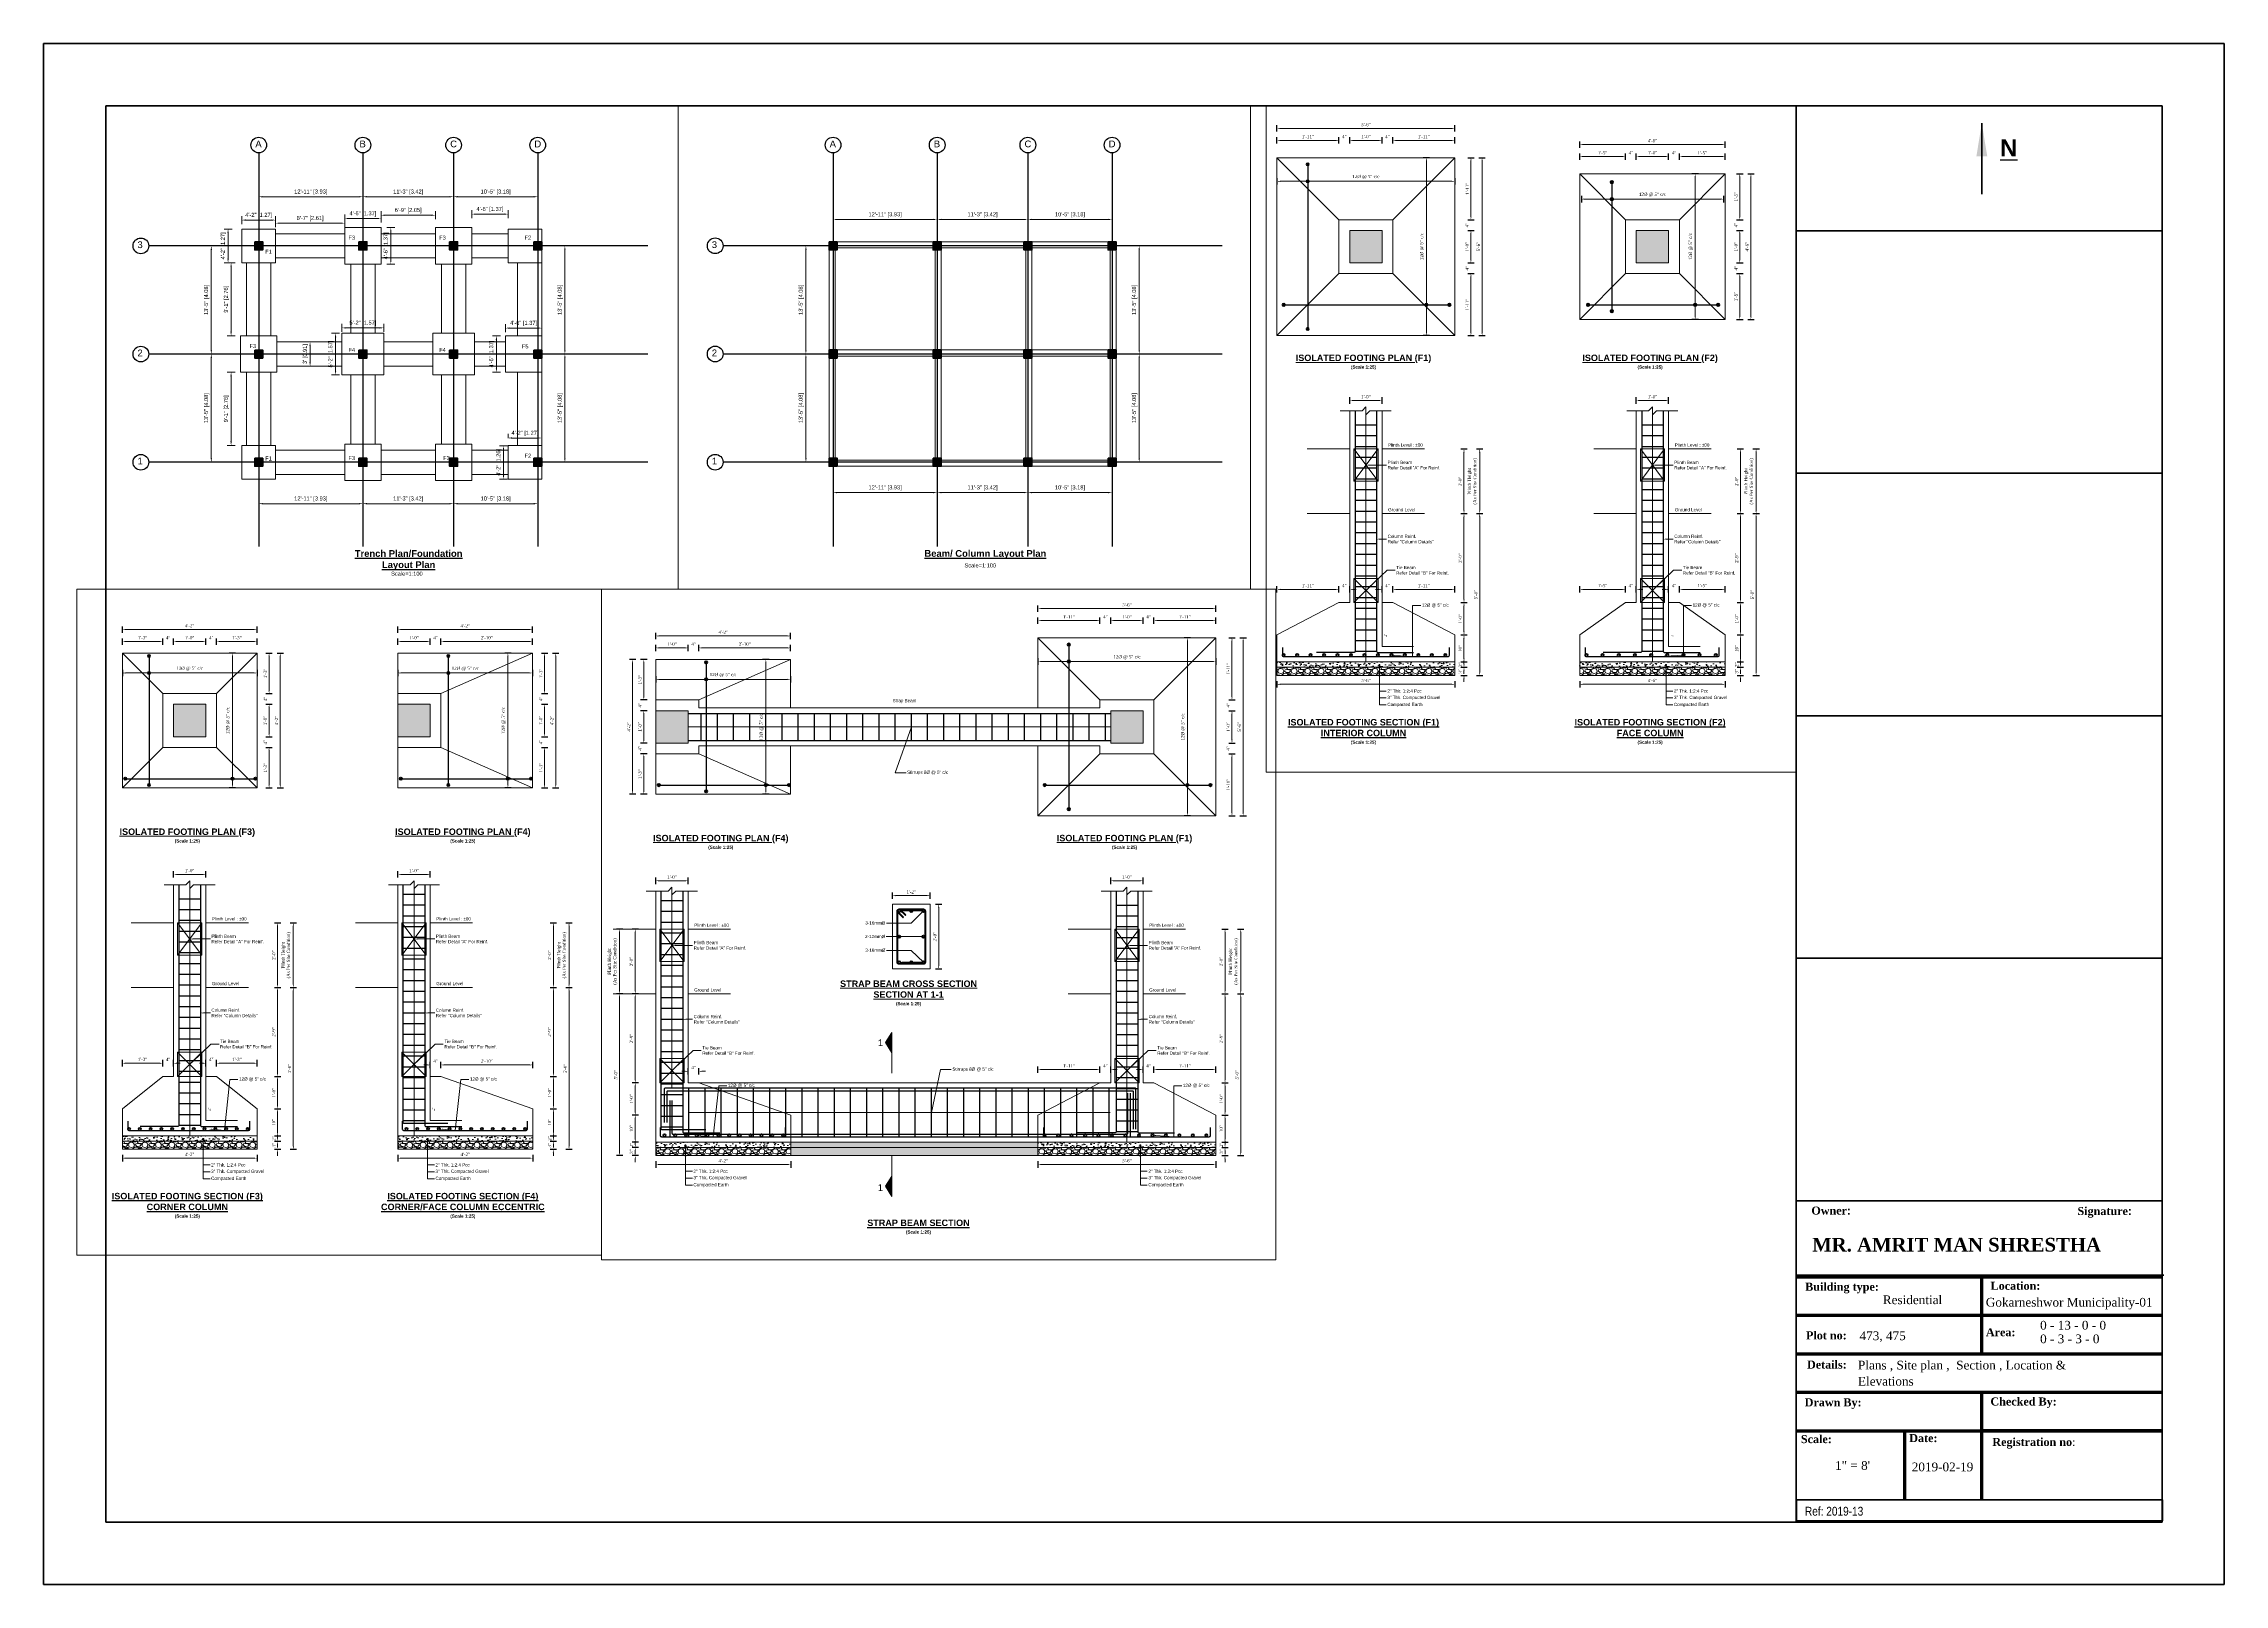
# Paper-space layout 'S1' of a CAD drawing. Header units: feet. Extents: x 0.3 to 32.7, y 0.2 to 23.1.
# The model-space entities are those that its viewports show. They can reach past a viewport. Long polylines and large blocks are cut down to what shows.
import ezdxf
from ezdxf import colors
from ezdxf.entities.mleader import LeaderData, LeaderLine
from ezdxf.math import Vec2, Vec3

# ---------------------------------------------------------------- set-up
doc = ezdxf.new("R2010")
doc.units = ezdxf.units.FT
doc.header["$LTSCALE"] = 50
doc.header["$MEASUREMENT"] = 0
doc.header["$PDMODE"] = 34
for name, pattern in [('CENTER', [2, 1.25, -0.25, 0.25, -0.25]), ('CENTER2', [1.125, 0.75, -0.125, 0.125, -0.125]), ('HIDDEN', [0.375, 0.25, -0.125])]:
    doc.linetypes.add(name, pattern=pattern)
for name, color, linetype in [('CL', 253, 'CENTER'), ('Hatch', 30, 'Continuous'), ('IES_WR_TEMPLATE-TITLE TEXT', 7, 'Continuous'), ('Text', 7, 'Continuous')]:
    doc.layers.add(name, color=color, linetype=linetype)
for name, color, linetype, lineweight in [('COLUMN', 145, 'Continuous', 40), ('DIM', 7, 'Continuous', 9), ('DIMENSION', 142, 'Continuous', 13), ('Foundtion Plan', 2, 'Continuous', 20), ('IES_WR_Center Line', 7, 'CENTER2', 13), ('IES_WR_Dimension', 7, 'Continuous', 15), ('IES_WR_Elevation', 4, 'Continuous', 15), ('IES_WR_GL', 3, 'ORIGINAL_GL', 15), ('IES_WR_Hatch ANSI31', 8, 'Continuous', 15), ('IES_WR_Leader', 7, 'Continuous', 15), ('IES_WR_Rebar Concrete Line', 2, 'Continuous', 15), ('IES_WR_Rebar-Main', 1, 'Continuous', 30), ('IES_WR_Stirrups', 6, 'Continuous', 25), ('IES_WR_Text Structure', 70, 'Continuous', 20), ('Reference', 7, 'Continuous', 15), ('Reinforcement', 1, 'Continuous', 40), ('SES-DIMENSION', 142, 'Continuous', 13), ('SES-HACTH', 8, 'Continuous', 13), ('SES-TEXT', 3, 'Continuous', 20), ('SHEETS', 7, 'Continuous', 60), ('stair', 140, 'Continuous', 18), ('wall', 6, 'Continuous', 40)]:
    doc.layers.add(name, color=color, linetype=linetype, lineweight=lineweight)
doc.styles.add('14 INCH', font='times.ttf', dxfattribs={"height": 14})
doc.styles.add('1@100', font='arial.ttf', dxfattribs={"height": 6})
doc.styles.add('1@1000', font='arial.ttf', dxfattribs={"height": 60})
doc.styles.add('7 INCH', font='times.ttf', dxfattribs={"height": 7})
doc.styles.add('7 INCH1', font='ARIALN.TTF', dxfattribs={"height": 8})
doc.styles.add('arial', font='times.ttf')
doc.styles.add('Arial Annotation', font='arial.ttf', dxfattribs={"height": 0.06})
doc.styles.add('dimension', font='arial.ttf')
doc.styles.add('MtXpl_Times_New_Roma', font='timesbd.ttf')
doc.styles.get("Standard").update_dxf_attribs({"font": 'arial.ttf'})
doc.linetypes.add('ORIGINAL_GL', pattern='A,10,-1,["V",Standard,S=2,R=180,X=1,Y=0],-1,0', length=12)
doc.dimstyles.new('1@100', dxfattribs={"dimscale": 0.1, "dimtxt": 60, "dimasz": 60, "dimexe": 60, "dimexo": 0, "dimgap": 30, "dimtad": 1, "dimdec": 0, "dimzin": 0, "dimdsep": 46, "dimlunit": 4, "dimtxsty": 'dimension', "dimcen": 0, "dimclrd": 256, "dimclre": 256, "dimclrt": 256, "dimadec": 0, "dimazin": 0, "dimtfac": 1, "dimtdec": 0, "dimtix": 1, "dimtofl": 0, "dimtmove": 0, "dimatfit": 3, "dimfxl": 60, "dimfxlon": 1, "dimtfillclr": 256, "dimtolj": 1, "dimtzin": 0, "dimlwd": -1, "dimlwe": -1, "dimarcsym": 0})
doc.dimstyles.new('SECS', dxfattribs={"dimtxt": 0.06, "dimasz": 0.06, "dimexe": 0.06, "dimexo": 0, "dimgap": 0.04, "dimtad": 1, "dimdec": 0, "dimzin": 3, "dimdsep": 46, "dimlunit": 4, "dimtxsty": 'arial', "dimcen": 1.25, "dimclrd": 256, "dimclrt": 3, "dimadec": 0, "dimazin": 0, "dimtfac": 1, "dimtdec": 0, "dimtix": 1, "dimtofl": 0, "dimtmove": 2, "dimatfit": 1, "dimfxl": 0.06, "dimfxlon": 1, "dimtolj": 1, "dimtzin": 0, "dimlwd": -1, "dimarcsym": 0})

# ---------------------------------------------------------------- blocks, each defined once
blk = doc.blocks.new('*U19')
at = {"layer": 'IES_WR_Stirrups'}
blk.add_lwpolyline([(0, 4), (0, -4)], dxfattribs=at)
blk = doc.blocks.new('*U20')
at = {"color": 0, "linetype": 'ByBlock', "lineweight": -2, "transparency": 16777216, "rotation": 90}
for p in [(539.81, 186.35), (539.81, 182.35), (539.81, 178.35), (539.81, 174.35), (539.81, 170.35), (539.81, 166.35), (539.81, 162.35), (539.81, 158.35), (539.81, 154.35), (539.81, 150.35), (539.81, 146.35), (539.81, 142.35), (539.81, 138.35), (539.81, 134.35), (539.81, 130.35), (539.81, 126.35), (539.81, 122.35), (539.81, 118.35), (539.81, 114.35), (539.81, 110.35), (539.81, 106.35), (539.81, 102.35)]:
    blk.add_blockref('*U19', p, dxfattribs=at)
blk = doc.blocks.new('*D1051')
at = {"layer": 'Defpoints', "color": 0}
for p in [(53372.77, -1067.83), (53360.77, -1071.67), (53372.77, -1071.67)]:
    blk.add_point(p, dxfattribs=at)
at = {"layer": 'IES_WR_Dimension', "color": 0, "lineweight": -2}
for p, q in [((53360.77, -1069.03), (53360.77, -1066.63)), ((53372.77, -1069.03), (53372.77, -1066.63))]:
    blk.add_line(p, q, dxfattribs=at)
at = {"layer": 'IES_WR_Dimension'}
blk.add_line((53361.97, -1067.83), (53371.57, -1067.83), dxfattribs=at)
for points in [[(53361.97, -1067.63), (53361.97, -1068.03), (53360.77, -1067.83)], [(53371.57, -1067.63), (53371.57, -1068.03), (53372.77, -1067.83)]]:
    blk.add_solid(points, dxfattribs=at)
at = {"layer": 'IES_WR_Dimension', "color": 3, "insert": (53366.77, -1066.42), "char_height": 1.2, "attachment_point": 5, "style": 'arial'}
blk.add_mtext('\\A1;1\'-0"', dxfattribs=at)
blk = doc.blocks.new('*D1053')
at = {"layer": 'Defpoints', "color": 0}
for p in [(53360.77, -1137.87), (53356.77, -1142.79), (53360.77, -1142.79)]:
    blk.add_point(p, dxfattribs=at)
at = {"layer": 'IES_WR_Dimension'}
for p, q in [((53355.57, -1137.87), (53354.37, -1137.87)), ((53361.97, -1137.87), (53363.17, -1137.87))]:
    blk.add_line(p, q, dxfattribs=at)
at = {"layer": 'IES_WR_Dimension', "color": 0, "lineweight": -2}
for p, q in [((53356.77, -1139.07), (53356.77, -1136.67)), ((53360.77, -1139.07), (53360.77, -1136.67))]:
    blk.add_line(p, q, dxfattribs=at)
at = {"layer": 'IES_WR_Dimension'}
for points in [[(53355.57, -1137.67), (53355.57, -1138.07), (53356.77, -1137.87)], [(53361.97, -1137.67), (53361.97, -1138.07), (53360.77, -1137.87)]]:
    blk.add_solid(points, dxfattribs=at)
at = {"layer": 'IES_WR_Dimension', "color": 3, "insert": (53358.77, -1136.47), "char_height": 1.2, "attachment_point": 5, "style": 'arial'}
blk.add_mtext('\\A1;4"', dxfattribs=at)
blk = doc.blocks.new('*D1055')
at = {"layer": 'Defpoints', "color": 0}
for p in [(53372.77, -1137.87), (53372.77, -1142.79), (53376.77, -1142.79)]:
    blk.add_point(p, dxfattribs=at)
at = {"layer": 'IES_WR_Dimension'}
for p, q in [((53371.57, -1137.87), (53370.37, -1137.87)), ((53377.97, -1137.87), (53379.17, -1137.87))]:
    blk.add_line(p, q, dxfattribs=at)
at = {"layer": 'IES_WR_Dimension', "color": 0, "lineweight": -2}
for p, q in [((53372.77, -1139.07), (53372.77, -1136.67)), ((53376.77, -1139.07), (53376.77, -1136.67))]:
    blk.add_line(p, q, dxfattribs=at)
at = {"layer": 'IES_WR_Dimension'}
for points in [[(53371.57, -1137.67), (53371.57, -1138.07), (53372.77, -1137.87)], [(53377.97, -1137.67), (53377.97, -1138.07), (53376.77, -1137.87)]]:
    blk.add_solid(points, dxfattribs=at)
at = {"layer": 'IES_WR_Dimension', "color": 3, "insert": (53374.77, -1136.47), "char_height": 1.2, "attachment_point": 5, "style": 'arial'}
blk.add_mtext('\\A1;4"', dxfattribs=at)
blk = doc.blocks.new('*D1057')
at = {"layer": 'Defpoints', "color": 0}
for p in [(53333.77, -1137.87), (53356.77, -1142.79), (53333.77, -1154.79)]:
    blk.add_point(p, dxfattribs=at)
at = {"layer": 'IES_WR_Dimension', "color": 0, "lineweight": -2}
for p, q in [((53333.77, -1139.07), (53333.77, -1136.67)), ((53356.77, -1139.07), (53356.77, -1136.67))]:
    blk.add_line(p, q, dxfattribs=at)
at = {"layer": 'IES_WR_Dimension'}
blk.add_line((53355.57, -1137.87), (53334.97, -1137.87), dxfattribs=at)
for points in [[(53334.97, -1137.67), (53334.97, -1138.07), (53333.77, -1137.87)], [(53355.57, -1137.67), (53355.57, -1138.07), (53356.77, -1137.87)]]:
    blk.add_solid(points, dxfattribs=at)
at = {"layer": 'IES_WR_Dimension', "color": 3, "insert": (53345.27, -1136.47), "char_height": 1.2, "attachment_point": 5, "style": 'arial'}
blk.add_mtext('\\A1;1\'-11"', dxfattribs=at)
blk = doc.blocks.new('*D1059')
at = {"layer": 'Defpoints', "color": 0}
for p in [(53399.77, -1137.87), (53376.77, -1142.79), (53399.77, -1154.79)]:
    blk.add_point(p, dxfattribs=at)
at = {"layer": 'IES_WR_Dimension', "color": 0, "lineweight": -2}
for p, q in [((53376.77, -1139.07), (53376.77, -1136.67)), ((53399.77, -1139.07), (53399.77, -1136.67))]:
    blk.add_line(p, q, dxfattribs=at)
at = {"layer": 'IES_WR_Dimension'}
blk.add_line((53377.97, -1137.87), (53398.57, -1137.87), dxfattribs=at)
for points in [[(53377.97, -1137.67), (53377.97, -1138.07), (53376.77, -1137.87)], [(53398.57, -1137.67), (53398.57, -1138.07), (53399.77, -1137.87)]]:
    blk.add_solid(points, dxfattribs=at)
at = {"layer": 'IES_WR_Dimension', "color": 3, "insert": (53388.27, -1136.47), "char_height": 1.2, "attachment_point": 5, "style": 'arial'}
blk.add_mtext('\\A1;1\'-11"', dxfattribs=at)
blk = doc.blocks.new('*D1061')
at = {"layer": 'Defpoints', "color": 0}
for p in [(53333.77, -1169.79), (53399.77, -1169.79), (53399.77, -1173.09)]:
    blk.add_point(p, dxfattribs=at)
at = {"layer": 'IES_WR_Dimension', "color": 0, "lineweight": -2}
for p, q in [((53333.77, -1171.89), (53333.77, -1174.29)), ((53399.77, -1171.89), (53399.77, -1174.29))]:
    blk.add_line(p, q, dxfattribs=at)
at = {"layer": 'IES_WR_Dimension'}
blk.add_line((53334.97, -1173.09), (53398.57, -1173.09), dxfattribs=at)
for points in [[(53334.97, -1172.89), (53334.97, -1173.29), (53333.77, -1173.09)], [(53398.57, -1172.89), (53398.57, -1173.29), (53399.77, -1173.09)]]:
    blk.add_solid(points, dxfattribs=at)
at = {"layer": 'IES_WR_Dimension', "color": 3, "insert": (53366.77, -1171.68), "char_height": 1.2, "attachment_point": 5, "style": 'arial'}
blk.add_mtext('\\A1;5\'-6"', dxfattribs=at)
blk = doc.blocks.new('*D1063')
at = {"layer": 'Defpoints', "color": 0}
for p in [(53399.77, -1166.79), (53399.77, -1169.79), (53403.18, -1166.79)]:
    blk.add_point(p, dxfattribs=at)
at = {"layer": 'IES_WR_Dimension'}
for p, q in [((53403.18, -1165.59), (53403.18, -1164.39)), ((53403.18, -1170.99), (53403.18, -1172.19))]:
    blk.add_line(p, q, dxfattribs=at)
at = {"layer": 'IES_WR_Dimension', "color": 0, "lineweight": -2}
for p, q in [((53401.98, -1166.79), (53404.38, -1166.79)), ((53401.98, -1169.79), (53404.38, -1169.79))]:
    blk.add_line(p, q, dxfattribs=at)
at = {"layer": 'IES_WR_Dimension'}
for points in [[(53402.98, -1165.59), (53403.38, -1165.59), (53403.18, -1166.79)], [(53402.98, -1170.99), (53403.38, -1170.99), (53403.18, -1169.79)]]:
    blk.add_solid(points, dxfattribs=at)
at = {"layer": 'IES_WR_Dimension', "color": 3, "insert": (53401.77, -1168.29), "char_height": 1.2, "attachment_point": 5, "rotation": 90, "style": 'arial'}
blk.add_mtext('\\A1;3"', dxfattribs=at)
blk = doc.blocks.new('*D1065')
at = {"layer": 'Defpoints', "color": 0}
for p in [(53399.77, -1164.79), (53403.18, -1164.79), (53399.77, -1166.79)]:
    blk.add_point(p, dxfattribs=at)
at = {"layer": 'IES_WR_Dimension', "color": 0, "lineweight": -2}
for p, q in [((53401.98, -1164.79), (53404.38, -1164.79)), ((53401.98, -1166.79), (53404.38, -1166.79))]:
    blk.add_line(p, q, dxfattribs=at)
at = {"layer": 'IES_WR_Dimension'}
for p, q in [((53403.18, -1163.59), (53403.18, -1162.39)), ((53403.18, -1167.99), (53403.18, -1169.19))]:
    blk.add_line(p, q, dxfattribs=at)
for points in [[(53402.98, -1163.59), (53403.38, -1163.59), (53403.18, -1164.79)], [(53402.98, -1167.99), (53403.38, -1167.99), (53403.18, -1166.79)]]:
    blk.add_solid(points, dxfattribs=at)
at = {"layer": 'IES_WR_Dimension', "color": 3, "insert": (53401.78, -1165.79), "char_height": 1.2, "attachment_point": 5, "rotation": 90, "style": 'arial'}
blk.add_mtext('\\A1;2"', dxfattribs=at)
blk = doc.blocks.new('*D1067')
at = {"layer": 'Defpoints', "color": 0}
for p in [(53399.77, -1154.79), (53403.18, -1154.79), (53399.77, -1164.79)]:
    blk.add_point(p, dxfattribs=at)
at = {"layer": 'IES_WR_Dimension', "color": 0, "lineweight": -2}
for p, q in [((53401.98, -1154.79), (53404.38, -1154.79)), ((53401.98, -1164.79), (53404.38, -1164.79))]:
    blk.add_line(p, q, dxfattribs=at)
at = {"layer": 'IES_WR_Dimension'}
blk.add_line((53403.18, -1163.59), (53403.18, -1155.99), dxfattribs=at)
for points in [[(53402.98, -1155.99), (53403.38, -1155.99), (53403.18, -1154.79)], [(53402.98, -1163.59), (53403.38, -1163.59), (53403.18, -1164.79)]]:
    blk.add_solid(points, dxfattribs=at)
at = {"layer": 'IES_WR_Dimension', "color": 3, "insert": (53401.77, -1159.79), "char_height": 1.2, "attachment_point": 5, "rotation": 90, "style": 'arial'}
blk.add_mtext('\\A1;10"', dxfattribs=at)
blk = doc.blocks.new('*D1069')
at = {"layer": 'Defpoints', "color": 0}
for p in [(53376.77, -1142.79), (53403.18, -1142.79), (53399.77, -1154.79)]:
    blk.add_point(p, dxfattribs=at)
at = {"layer": 'IES_WR_Dimension', "color": 0, "lineweight": -2}
for p, q in [((53401.98, -1142.79), (53404.38, -1142.79)), ((53401.98, -1154.79), (53404.38, -1154.79))]:
    blk.add_line(p, q, dxfattribs=at)
at = {"layer": 'IES_WR_Dimension'}
blk.add_line((53403.18, -1153.59), (53403.18, -1143.99), dxfattribs=at)
for points in [[(53402.98, -1143.99), (53403.38, -1143.99), (53403.18, -1142.79)], [(53402.98, -1153.59), (53403.38, -1153.59), (53403.18, -1154.79)]]:
    blk.add_solid(points, dxfattribs=at)
at = {"layer": 'IES_WR_Dimension', "color": 3, "insert": (53401.77, -1148.79), "char_height": 1.2, "attachment_point": 5, "rotation": 90, "style": 'arial'}
blk.add_mtext('\\A1;1\'-0"', dxfattribs=at)
blk = doc.blocks.new('*D1071')
at = {"layer": 'Defpoints', "color": 0}
for p in [(53388.54, -1109.79), (53403.18, -1109.79), (53376.77, -1142.79)]:
    blk.add_point(p, dxfattribs=at)
at = {"layer": 'IES_WR_Dimension', "color": 0, "lineweight": -2}
for p, q in [((53401.98, -1109.79), (53404.38, -1109.79)), ((53401.98, -1142.79), (53404.38, -1142.79))]:
    blk.add_line(p, q, dxfattribs=at)
at = {"layer": 'IES_WR_Dimension'}
blk.add_line((53403.18, -1141.59), (53403.18, -1110.99), dxfattribs=at)
for points in [[(53402.98, -1110.99), (53403.38, -1110.99), (53403.18, -1109.79)], [(53402.98, -1141.59), (53403.38, -1141.59), (53403.18, -1142.79)]]:
    blk.add_solid(points, dxfattribs=at)
at = {"layer": 'IES_WR_Dimension', "color": 3, "insert": (53401.77, -1126.29), "char_height": 1.2, "attachment_point": 5, "rotation": 90, "style": 'arial'}
blk.add_mtext('\\A1;2\'-9"', dxfattribs=at)
blk = doc.blocks.new('*D1073')
at = {"layer": 'Defpoints', "color": 0}
for p in [(53388.54, -1085.79), (53403.18, -1085.79), (53388.54, -1109.79)]:
    blk.add_point(p, dxfattribs=at)
at = {"layer": 'IES_WR_Dimension', "color": 0, "lineweight": -2}
for p, q in [((53401.98, -1085.79), (53404.38, -1085.79)), ((53401.98, -1109.79), (53404.38, -1109.79))]:
    blk.add_line(p, q, dxfattribs=at)
at = {"layer": 'IES_WR_Dimension'}
blk.add_line((53403.18, -1108.59), (53403.18, -1086.99), dxfattribs=at)
for points in [[(53402.98, -1086.99), (53403.38, -1086.99), (53403.18, -1085.79)], [(53402.98, -1108.59), (53403.38, -1108.59), (53403.18, -1109.79)]]:
    blk.add_solid(points, dxfattribs=at)
at = {"layer": 'IES_WR_Dimension', "color": 3, "insert": (53401.77, -1097.79), "char_height": 1.2, "attachment_point": 5, "rotation": 90, "style": 'arial'}
blk.add_mtext('\\A1;2\'-0"', dxfattribs=at)
blk = doc.blocks.new('*D1075')
at = {"layer": 'Defpoints', "color": 0}
for p in [(53388.54, -1109.79), (53409.01, -1109.79), (53399.77, -1169.79)]:
    blk.add_point(p, dxfattribs=at)
at = {"layer": 'IES_WR_Dimension', "color": 0, "lineweight": -2}
for p, q in [((53407.81, -1109.79), (53410.21, -1109.79)), ((53407.81, -1169.79), (53410.21, -1169.79))]:
    blk.add_line(p, q, dxfattribs=at)
at = {"layer": 'IES_WR_Dimension'}
blk.add_line((53409.01, -1168.59), (53409.01, -1110.99), dxfattribs=at)
for points in [[(53408.81, -1110.99), (53409.21, -1110.99), (53409.01, -1109.79)], [(53408.81, -1168.59), (53409.21, -1168.59), (53409.01, -1169.79)]]:
    blk.add_solid(points, dxfattribs=at)
at = {"layer": 'IES_WR_Dimension', "color": 3, "insert": (53407.6, -1139.79), "char_height": 1.2, "attachment_point": 5, "rotation": 90, "style": 'arial'}
blk.add_mtext('\\A1;5\'-0"', dxfattribs=at)
blk = doc.blocks.new('*D1077')
at = {"layer": 'Defpoints', "color": 0}
for p in [(53388.54, -1085.79), (53409.01, -1085.79), (53388.54, -1109.79)]:
    blk.add_point(p, dxfattribs=at)
at = {"layer": 'IES_WR_Dimension', "color": 0, "lineweight": -2}
for p, q in [((53407.81, -1085.79), (53410.21, -1085.79)), ((53407.81, -1109.79), (53410.21, -1109.79))]:
    blk.add_line(p, q, dxfattribs=at)
at = {"layer": 'IES_WR_Dimension'}
blk.add_line((53409.01, -1108.59), (53409.01, -1086.99), dxfattribs=at)
for points in [[(53408.81, -1086.99), (53409.21, -1086.99), (53409.01, -1085.79)], [(53408.81, -1108.59), (53409.21, -1108.59), (53409.01, -1109.79)]]:
    blk.add_solid(points, dxfattribs=at)
at = {"layer": 'IES_WR_Dimension', "color": 3, "insert": (53406.39, -1097.79), "char_height": 1.2, "attachment_point": 5, "rotation": 90, "style": 'arial'}
blk.add_mtext('\\A1;Plinth Height^J(As Per Site Condition)', dxfattribs=at)
blk = doc.blocks.new('_Dot')
at = {"color": 0, "linetype": 'ByBlock', "lineweight": -2}
blk.add_line((-0.5, 0), (-1, 0), dxfattribs=at)
at = {"color": 0, "linetype": 'ByBlock', "const_width": 0.5}
blk.add_lwpolyline([(-0.25, 0, 1), (0.25, 0, 1)], format="xyb", close=True, dxfattribs=at)
blk = doc.blocks.new('REBAR CUT')
at = {"layer": 'Reinforcement'}
blk.add_circle((0, 0), 0.024, dxfattribs=at)
blk = doc.blocks.new('bar towaeds viewer')
at = {"layer": 'Reinforcement'}
h = blk.add_hatch(color=256, dxfattribs=at)
h.dxf.hatch_style = 1
h.paths.add_polyline_path([(0.024, 0, 0.414214), (0, 0.024), (0, -0.024, 0.414214)])
h.paths.add_polyline_path([(0, 0.024, 0.414214), (-0.024, 0, 0.414214), (0, -0.024)])
blk.add_circle((0, 0), 0.024, dxfattribs=at)
blk = doc.blocks.new('*D1079')
at = {"layer": 'Defpoints', "color": 0}
for p in [(53333.77, -977.75), (53356.77, -971.34), (53356.77, -1000.75)]:
    blk.add_point(p, dxfattribs=at)
at = {"layer": 'IES_WR_Dimension', "color": 0, "lineweight": -2}
for p, q in [((53333.77, -972.54), (53333.77, -970.14)), ((53356.77, -972.54), (53356.77, -970.14))]:
    blk.add_line(p, q, dxfattribs=at)
at = {"layer": 'IES_WR_Dimension'}
blk.add_line((53334.97, -971.34), (53355.57, -971.34), dxfattribs=at)
for points in [[(53334.97, -971.14), (53334.97, -971.54), (53333.77, -971.34)], [(53355.57, -971.14), (53355.57, -971.54), (53356.77, -971.34)]]:
    blk.add_solid(points, dxfattribs=at)
at = {"layer": 'IES_WR_Dimension', "color": 3, "insert": (53345.27, -969.94), "char_height": 1.2, "attachment_point": 5, "style": 'arial'}
blk.add_mtext('\\A1;1\'-11"', dxfattribs=at)
blk = doc.blocks.new('*D1081')
at = {"layer": 'Defpoints', "color": 0}
for p in [(53360.77, -971.34), (53356.77, -1000.75), (53360.77, -1004.75)]:
    blk.add_point(p, dxfattribs=at)
at = {"layer": 'IES_WR_Dimension', "color": 0, "lineweight": -2}
for p, q in [((53356.77, -972.54), (53356.77, -970.14)), ((53360.77, -972.54), (53360.77, -970.14))]:
    blk.add_line(p, q, dxfattribs=at)
at = {"layer": 'IES_WR_Dimension'}
for p, q in [((53355.57, -971.34), (53354.37, -971.34)), ((53361.97, -971.34), (53363.17, -971.34))]:
    blk.add_line(p, q, dxfattribs=at)
for points in [[(53355.57, -971.14), (53355.57, -971.54), (53356.77, -971.34)], [(53361.97, -971.14), (53361.97, -971.54), (53360.77, -971.34)]]:
    blk.add_solid(points, dxfattribs=at)
at = {"layer": 'IES_WR_Dimension', "color": 3, "insert": (53358.77, -969.94), "char_height": 1.2, "attachment_point": 5, "style": 'arial'}
blk.add_mtext('\\A1;4"', dxfattribs=at)
blk = doc.blocks.new('*D1083')
at = {"layer": 'Defpoints', "color": 0}
for p in [(53372.77, -971.34), (53360.77, -1004.75), (53372.77, -1004.75)]:
    blk.add_point(p, dxfattribs=at)
at = {"layer": 'IES_WR_Dimension', "color": 0, "lineweight": -2}
for p, q in [((53360.77, -972.54), (53360.77, -970.14)), ((53372.77, -972.54), (53372.77, -970.14))]:
    blk.add_line(p, q, dxfattribs=at)
at = {"layer": 'IES_WR_Dimension'}
blk.add_line((53361.97, -971.34), (53371.57, -971.34), dxfattribs=at)
for points in [[(53361.97, -971.14), (53361.97, -971.54), (53360.77, -971.34)], [(53371.57, -971.14), (53371.57, -971.54), (53372.77, -971.34)]]:
    blk.add_solid(points, dxfattribs=at)
at = {"layer": 'IES_WR_Dimension', "color": 3, "insert": (53366.77, -969.93), "char_height": 1.2, "attachment_point": 5, "style": 'arial'}
blk.add_mtext('\\A1;1\'-0"', dxfattribs=at)
blk = doc.blocks.new('*D1085')
at = {"layer": 'Defpoints', "color": 0}
for p in [(53376.77, -971.34), (53376.77, -1000.75), (53372.77, -1004.75)]:
    blk.add_point(p, dxfattribs=at)
at = {"layer": 'IES_WR_Dimension', "color": 0, "lineweight": -2}
for p, q in [((53372.77, -972.54), (53372.77, -970.14)), ((53376.77, -972.54), (53376.77, -970.14))]:
    blk.add_line(p, q, dxfattribs=at)
at = {"layer": 'IES_WR_Dimension'}
for p, q in [((53371.57, -971.34), (53370.37, -971.34)), ((53377.97, -971.34), (53379.17, -971.34))]:
    blk.add_line(p, q, dxfattribs=at)
for points in [[(53371.57, -971.14), (53371.57, -971.54), (53372.77, -971.34)], [(53377.97, -971.14), (53377.97, -971.54), (53376.77, -971.34)]]:
    blk.add_solid(points, dxfattribs=at)
at = {"layer": 'IES_WR_Dimension', "color": 3, "insert": (53374.77, -969.94), "char_height": 1.2, "attachment_point": 5, "style": 'arial'}
blk.add_mtext('\\A1;4"', dxfattribs=at)
blk = doc.blocks.new('*D1087')
at = {"layer": 'Defpoints', "color": 0}
for p in [(53399.77, -971.34), (53399.77, -977.75), (53376.77, -1000.75)]:
    blk.add_point(p, dxfattribs=at)
at = {"layer": 'IES_WR_Dimension', "color": 0, "lineweight": -2}
for p, q in [((53376.77, -972.54), (53376.77, -970.14)), ((53399.77, -972.54), (53399.77, -970.14))]:
    blk.add_line(p, q, dxfattribs=at)
at = {"layer": 'IES_WR_Dimension'}
blk.add_line((53377.97, -971.34), (53398.57, -971.34), dxfattribs=at)
for points in [[(53377.97, -971.14), (53377.97, -971.54), (53376.77, -971.34)], [(53398.57, -971.14), (53398.57, -971.54), (53399.77, -971.34)]]:
    blk.add_solid(points, dxfattribs=at)
at = {"layer": 'IES_WR_Dimension', "color": 3, "insert": (53388.27, -969.94), "char_height": 1.2, "attachment_point": 5, "style": 'arial'}
blk.add_mtext('\\A1;1\'-11"', dxfattribs=at)
blk = doc.blocks.new('*D1089')
at = {"layer": 'Defpoints', "color": 0}
for p in [(53399.77, -966.89), (53333.77, -977.75), (53399.77, -977.75)]:
    blk.add_point(p, dxfattribs=at)
at = {"layer": 'IES_WR_Dimension', "color": 0, "lineweight": -2}
for p, q in [((53333.77, -968.09), (53333.77, -965.69)), ((53399.77, -968.09), (53399.77, -965.69))]:
    blk.add_line(p, q, dxfattribs=at)
at = {"layer": 'IES_WR_Dimension'}
blk.add_line((53334.97, -966.89), (53398.57, -966.89), dxfattribs=at)
for points in [[(53334.97, -966.69), (53334.97, -967.09), (53333.77, -966.89)], [(53398.57, -966.69), (53398.57, -967.09), (53399.77, -966.89)]]:
    blk.add_solid(points, dxfattribs=at)
at = {"layer": 'IES_WR_Dimension', "color": 3, "insert": (53366.77, -965.48), "char_height": 1.2, "attachment_point": 5, "style": 'arial'}
blk.add_mtext('\\A1;5\'-6"', dxfattribs=at)
blk = doc.blocks.new('*D1091')
at = {"layer": 'Defpoints', "color": 0}
for p in [(53376.77, -1020.75), (53405.76, -1020.75), (53399.77, -1043.75)]:
    blk.add_point(p, dxfattribs=at)
at = {"layer": 'IES_WR_Dimension', "color": 0, "lineweight": -2}
for p, q in [((53404.56, -1020.75), (53406.96, -1020.75)), ((53404.56, -1043.75), (53406.96, -1043.75))]:
    blk.add_line(p, q, dxfattribs=at)
at = {"layer": 'IES_WR_Dimension'}
blk.add_line((53405.76, -1042.55), (53405.76, -1021.95), dxfattribs=at)
for points in [[(53405.56, -1021.95), (53405.96, -1021.95), (53405.76, -1020.75)], [(53405.56, -1042.55), (53405.96, -1042.55), (53405.76, -1043.75)]]:
    blk.add_solid(points, dxfattribs=at)
at = {"layer": 'IES_WR_Dimension', "color": 3, "insert": (53404.36, -1032.25), "char_height": 1.2, "attachment_point": 5, "rotation": 90, "style": 'arial'}
blk.add_mtext('\\A1;1\'-11"', dxfattribs=at)
blk = doc.blocks.new('*D1093')
at = {"layer": 'Defpoints', "color": 0}
for p in [(53372.77, -1016.75), (53405.76, -1016.75), (53376.77, -1020.75)]:
    blk.add_point(p, dxfattribs=at)
at = {"layer": 'IES_WR_Dimension', "color": 0, "lineweight": -2}
for p, q in [((53404.56, -1016.75), (53406.96, -1016.75)), ((53404.56, -1020.75), (53406.96, -1020.75))]:
    blk.add_line(p, q, dxfattribs=at)
at = {"layer": 'IES_WR_Dimension'}
for p, q in [((53405.76, -1015.55), (53405.76, -1014.35)), ((53405.76, -1021.95), (53405.76, -1023.15))]:
    blk.add_line(p, q, dxfattribs=at)
for points in [[(53405.56, -1015.55), (53405.96, -1015.55), (53405.76, -1016.75)], [(53405.56, -1021.95), (53405.96, -1021.95), (53405.76, -1020.75)]]:
    blk.add_solid(points, dxfattribs=at)
at = {"layer": 'IES_WR_Dimension', "color": 3, "insert": (53404.36, -1018.75), "char_height": 1.2, "attachment_point": 5, "rotation": 90, "style": 'arial'}
blk.add_mtext('\\A1;4"', dxfattribs=at)
blk = doc.blocks.new('*D1095')
at = {"layer": 'Defpoints', "color": 0}
for p in [(53372.77, -1004.75), (53405.76, -1004.75), (53372.77, -1016.75)]:
    blk.add_point(p, dxfattribs=at)
at = {"layer": 'IES_WR_Dimension', "color": 0, "lineweight": -2}
for p, q in [((53404.56, -1004.75), (53406.96, -1004.75)), ((53404.56, -1016.75), (53406.96, -1016.75))]:
    blk.add_line(p, q, dxfattribs=at)
at = {"layer": 'IES_WR_Dimension'}
blk.add_line((53405.76, -1015.55), (53405.76, -1005.95), dxfattribs=at)
for points in [[(53405.56, -1005.95), (53405.96, -1005.95), (53405.76, -1004.75)], [(53405.56, -1015.55), (53405.96, -1015.55), (53405.76, -1016.75)]]:
    blk.add_solid(points, dxfattribs=at)
at = {"layer": 'IES_WR_Dimension', "color": 3, "insert": (53404.35, -1010.75), "char_height": 1.2, "attachment_point": 5, "rotation": 90, "style": 'arial'}
blk.add_mtext('\\A1;1\'-0"', dxfattribs=at)
blk = doc.blocks.new('*D1097')
at = {"layer": 'Defpoints', "color": 0}
for p in [(53376.77, -1000.75), (53405.76, -1000.75), (53372.77, -1004.75)]:
    blk.add_point(p, dxfattribs=at)
at = {"layer": 'IES_WR_Dimension', "color": 0, "lineweight": -2}
for p, q in [((53404.56, -1000.75), (53406.96, -1000.75)), ((53404.56, -1004.75), (53406.96, -1004.75))]:
    blk.add_line(p, q, dxfattribs=at)
at = {"layer": 'IES_WR_Dimension'}
for p, q in [((53405.76, -999.55), (53405.76, -998.35)), ((53405.76, -1005.95), (53405.76, -1007.15))]:
    blk.add_line(p, q, dxfattribs=at)
for points in [[(53405.56, -999.55), (53405.96, -999.55), (53405.76, -1000.75)], [(53405.56, -1005.95), (53405.96, -1005.95), (53405.76, -1004.75)]]:
    blk.add_solid(points, dxfattribs=at)
at = {"layer": 'IES_WR_Dimension', "color": 3, "insert": (53404.36, -1002.75), "char_height": 1.2, "attachment_point": 5, "rotation": 90, "style": 'arial'}
blk.add_mtext('\\A1;4"', dxfattribs=at)
blk = doc.blocks.new('*D1099')
at = {"layer": 'Defpoints', "color": 0}
for p in [(53399.77, -977.75), (53405.76, -977.75), (53376.77, -1000.75)]:
    blk.add_point(p, dxfattribs=at)
at = {"layer": 'IES_WR_Dimension', "color": 0, "lineweight": -2}
for p, q in [((53404.56, -977.75), (53406.96, -977.75)), ((53404.56, -1000.75), (53406.96, -1000.75))]:
    blk.add_line(p, q, dxfattribs=at)
at = {"layer": 'IES_WR_Dimension'}
blk.add_line((53405.76, -999.55), (53405.76, -978.95), dxfattribs=at)
for points in [[(53405.56, -978.95), (53405.96, -978.95), (53405.76, -977.75)], [(53405.56, -999.55), (53405.96, -999.55), (53405.76, -1000.75)]]:
    blk.add_solid(points, dxfattribs=at)
at = {"layer": 'IES_WR_Dimension', "color": 3, "insert": (53404.36, -989.25), "char_height": 1.2, "attachment_point": 5, "rotation": 90, "style": 'arial'}
blk.add_mtext('\\A1;1\'-11"', dxfattribs=at)
blk = doc.blocks.new('*D1101')
at = {"layer": 'Defpoints', "color": 0}
for p in [(53333.77, -977.75), (53399.77, -977.75), (53399.77, -986.52)]:
    blk.add_point(p, dxfattribs=at)
at = {"layer": 'IES_WR_Dimension', "color": 0, "lineweight": -2}
for p, q in [((53333.77, -985.32), (53333.77, -987.72)), ((53399.77, -985.32), (53399.77, -987.72))]:
    blk.add_line(p, q, dxfattribs=at)
at = {"layer": 'IES_WR_Dimension'}
blk.add_line((53334.97, -986.52), (53398.57, -986.52), dxfattribs=at)
for points in [[(53334.97, -986.32), (53334.97, -986.72), (53333.77, -986.52)], [(53398.57, -986.32), (53398.57, -986.72), (53399.77, -986.52)]]:
    blk.add_solid(points, dxfattribs=at)
at = {"layer": 'IES_WR_Dimension', "color": 3, "insert": (53366.77, -984.91), "char_height": 1.2, "attachment_point": 5, "style": 'arial'}
blk.add_mtext('\\A1;12%%C @ 5" c/c', dxfattribs=at)
blk = doc.blocks.new('*D1103')
at = {"layer": 'Defpoints', "color": 0}
for p in [(53389.22, -977.75), (53399.77, -977.75), (53399.77, -1043.75)]:
    blk.add_point(p, dxfattribs=at)
at = {"layer": 'IES_WR_Dimension', "color": 0, "lineweight": -2}
for p, q in [((53390.42, -977.75), (53388.02, -977.75)), ((53390.42, -1043.75), (53388.02, -1043.75))]:
    blk.add_line(p, q, dxfattribs=at)
at = {"layer": 'IES_WR_Dimension'}
blk.add_line((53389.22, -1042.55), (53389.22, -978.95), dxfattribs=at)
for points in [[(53389.02, -978.95), (53389.42, -978.95), (53389.22, -977.75)], [(53389.02, -1042.55), (53389.42, -1042.55), (53389.22, -1043.75)]]:
    blk.add_solid(points, dxfattribs=at)
at = {"layer": 'IES_WR_Dimension', "color": 3, "insert": (53387.61, -1010.75), "char_height": 1.2, "attachment_point": 5, "rotation": 90, "style": 'arial'}
blk.add_mtext('\\A1;12%%C @ 5" c/c', dxfattribs=at)
blk = doc.blocks.new('*D1105')
at = {"layer": 'Defpoints', "color": 0}
for p in [(53399.77, -977.75), (53409.9, -977.75), (53399.77, -1043.75)]:
    blk.add_point(p, dxfattribs=at)
at = {"layer": 'IES_WR_Dimension', "color": 0, "lineweight": -2}
for p, q in [((53408.7, -977.75), (53411.1, -977.75)), ((53408.7, -1043.75), (53411.1, -1043.75))]:
    blk.add_line(p, q, dxfattribs=at)
at = {"layer": 'IES_WR_Dimension'}
blk.add_line((53409.9, -1042.55), (53409.9, -978.95), dxfattribs=at)
for points in [[(53409.7, -978.95), (53410.1, -978.95), (53409.9, -977.75)], [(53409.7, -1042.55), (53410.1, -1042.55), (53409.9, -1043.75)]]:
    blk.add_solid(points, dxfattribs=at)
at = {"layer": 'IES_WR_Dimension', "color": 3, "insert": (53408.49, -1010.75), "char_height": 1.2, "attachment_point": 5, "rotation": 90, "style": 'arial'}
blk.add_mtext('\\A1;5\'-6"', dxfattribs=at)
blk = doc.blocks.new('*U17')
at = {"layer": 'IES_WR_Stirrups'}
blk.add_lwpolyline([(0, 4), (0, -4)], dxfattribs=at)
blk = doc.blocks.new('*U18')
at = {"color": 0, "linetype": 'ByBlock', "lineweight": -2, "transparency": 16777216, "rotation": 90}
for p in [(539.81, 186.35), (539.81, 182.35), (539.81, 178.35), (539.81, 174.35), (539.81, 170.35), (539.81, 166.35), (539.81, 162.35), (539.81, 158.35), (539.81, 154.35), (539.81, 150.35), (539.81, 146.35), (539.81, 142.35), (539.81, 138.35), (539.81, 134.35), (539.81, 130.35), (539.81, 126.35), (539.81, 122.35), (539.81, 118.35), (539.81, 114.35), (539.81, 110.35), (539.81, 106.35), (539.81, 102.35)]:
    blk.add_blockref('*U17', p, dxfattribs=at)
blk = doc.blocks.new('*D1107')
at = {"layer": 'Defpoints', "color": 0}
for p in [(53479.14, -1067.83), (53467.14, -1071.67), (53479.14, -1071.67)]:
    blk.add_point(p, dxfattribs=at)
at = {"layer": 'IES_WR_Dimension', "color": 0, "lineweight": -2}
for p, q in [((53467.14, -1069.03), (53467.14, -1066.63)), ((53479.14, -1069.03), (53479.14, -1066.63))]:
    blk.add_line(p, q, dxfattribs=at)
at = {"layer": 'IES_WR_Dimension'}
blk.add_line((53468.34, -1067.83), (53477.94, -1067.83), dxfattribs=at)
for points in [[(53468.34, -1067.63), (53468.34, -1068.03), (53467.14, -1067.83)], [(53477.94, -1067.63), (53477.94, -1068.03), (53479.14, -1067.83)]]:
    blk.add_solid(points, dxfattribs=at)
at = {"layer": 'IES_WR_Dimension', "color": 3, "insert": (53473.14, -1066.42), "char_height": 1.2, "attachment_point": 5, "style": 'arial'}
blk.add_mtext('\\A1;1\'-0"', dxfattribs=at)
blk = doc.blocks.new('*D1109')
at = {"layer": 'Defpoints', "color": 0}
for p in [(53467.14, -1137.87), (53463.14, -1142.79), (53467.14, -1142.79)]:
    blk.add_point(p, dxfattribs=at)
at = {"layer": 'IES_WR_Dimension'}
for p, q in [((53461.94, -1137.87), (53460.74, -1137.87)), ((53468.34, -1137.87), (53469.54, -1137.87))]:
    blk.add_line(p, q, dxfattribs=at)
at = {"layer": 'IES_WR_Dimension', "color": 0, "lineweight": -2}
for p, q in [((53463.14, -1139.07), (53463.14, -1136.67)), ((53467.14, -1139.07), (53467.14, -1136.67))]:
    blk.add_line(p, q, dxfattribs=at)
at = {"layer": 'IES_WR_Dimension'}
for points in [[(53461.94, -1137.67), (53461.94, -1138.07), (53463.14, -1137.87)], [(53468.34, -1137.67), (53468.34, -1138.07), (53467.14, -1137.87)]]:
    blk.add_solid(points, dxfattribs=at)
at = {"layer": 'IES_WR_Dimension', "color": 3, "insert": (53465.14, -1136.47), "char_height": 1.2, "attachment_point": 5, "style": 'arial'}
blk.add_mtext('\\A1;4"', dxfattribs=at)
blk = doc.blocks.new('*D1111')
at = {"layer": 'Defpoints', "color": 0}
for p in [(53479.14, -1137.87), (53479.14, -1142.79), (53483.14, -1142.79)]:
    blk.add_point(p, dxfattribs=at)
at = {"layer": 'IES_WR_Dimension'}
for p, q in [((53477.94, -1137.87), (53476.74, -1137.87)), ((53484.34, -1137.87), (53485.54, -1137.87))]:
    blk.add_line(p, q, dxfattribs=at)
at = {"layer": 'IES_WR_Dimension', "color": 0, "lineweight": -2}
for p, q in [((53479.14, -1139.07), (53479.14, -1136.67)), ((53483.14, -1139.07), (53483.14, -1136.67))]:
    blk.add_line(p, q, dxfattribs=at)
at = {"layer": 'IES_WR_Dimension'}
for points in [[(53477.94, -1137.67), (53477.94, -1138.07), (53479.14, -1137.87)], [(53484.34, -1137.67), (53484.34, -1138.07), (53483.14, -1137.87)]]:
    blk.add_solid(points, dxfattribs=at)
at = {"layer": 'IES_WR_Dimension', "color": 3, "insert": (53481.14, -1136.47), "char_height": 1.2, "attachment_point": 5, "style": 'arial'}
blk.add_mtext('\\A1;4"', dxfattribs=at)
blk = doc.blocks.new('*D1113')
at = {"layer": 'Defpoints', "color": 0}
for p in [(53446.14, -1137.87), (53463.14, -1142.79), (53446.14, -1154.79)]:
    blk.add_point(p, dxfattribs=at)
at = {"layer": 'IES_WR_Dimension', "color": 0, "lineweight": -2}
for p, q in [((53446.14, -1139.07), (53446.14, -1136.67)), ((53463.14, -1139.07), (53463.14, -1136.67))]:
    blk.add_line(p, q, dxfattribs=at)
at = {"layer": 'IES_WR_Dimension'}
blk.add_line((53461.94, -1137.87), (53447.34, -1137.87), dxfattribs=at)
for points in [[(53447.34, -1137.67), (53447.34, -1138.07), (53446.14, -1137.87)], [(53461.94, -1137.67), (53461.94, -1138.07), (53463.14, -1137.87)]]:
    blk.add_solid(points, dxfattribs=at)
at = {"layer": 'IES_WR_Dimension', "color": 3, "insert": (53454.64, -1136.46), "char_height": 1.2, "attachment_point": 5, "style": 'arial'}
blk.add_mtext('\\A1;1\'-5"', dxfattribs=at)
blk = doc.blocks.new('*D1115')
at = {"layer": 'Defpoints', "color": 0}
for p in [(53500.14, -1137.87), (53483.14, -1142.79), (53500.14, -1154.79)]:
    blk.add_point(p, dxfattribs=at)
at = {"layer": 'IES_WR_Dimension', "color": 0, "lineweight": -2}
for p, q in [((53483.14, -1139.07), (53483.14, -1136.67)), ((53500.14, -1139.07), (53500.14, -1136.67))]:
    blk.add_line(p, q, dxfattribs=at)
at = {"layer": 'IES_WR_Dimension'}
blk.add_line((53484.34, -1137.87), (53498.94, -1137.87), dxfattribs=at)
for points in [[(53484.34, -1137.67), (53484.34, -1138.07), (53483.14, -1137.87)], [(53498.94, -1137.67), (53498.94, -1138.07), (53500.14, -1137.87)]]:
    blk.add_solid(points, dxfattribs=at)
at = {"layer": 'IES_WR_Dimension', "color": 3, "insert": (53491.64, -1136.46), "char_height": 1.2, "attachment_point": 5, "style": 'arial'}
blk.add_mtext('\\A1;1\'-5"', dxfattribs=at)
blk = doc.blocks.new('*D1117')
at = {"layer": 'Defpoints', "color": 0}
for p in [(53446.14, -1169.79), (53500.14, -1169.79), (53500.14, -1173.09)]:
    blk.add_point(p, dxfattribs=at)
at = {"layer": 'IES_WR_Dimension', "color": 0, "lineweight": -2}
for p, q in [((53446.14, -1171.89), (53446.14, -1174.29)), ((53500.14, -1171.89), (53500.14, -1174.29))]:
    blk.add_line(p, q, dxfattribs=at)
at = {"layer": 'IES_WR_Dimension'}
blk.add_line((53447.34, -1173.09), (53498.94, -1173.09), dxfattribs=at)
for points in [[(53447.34, -1172.89), (53447.34, -1173.29), (53446.14, -1173.09)], [(53498.94, -1172.89), (53498.94, -1173.29), (53500.14, -1173.09)]]:
    blk.add_solid(points, dxfattribs=at)
at = {"layer": 'IES_WR_Dimension', "color": 3, "insert": (53473.14, -1171.68), "char_height": 1.2, "attachment_point": 5, "style": 'arial'}
blk.add_mtext('\\A1;4\'-6"', dxfattribs=at)
blk = doc.blocks.new('*D1119')
at = {"layer": 'Defpoints', "color": 0}
for p in [(53500.14, -1166.79), (53500.14, -1169.79), (53505.76, -1166.79)]:
    blk.add_point(p, dxfattribs=at)
at = {"layer": 'IES_WR_Dimension'}
for p, q in [((53505.76, -1165.59), (53505.76, -1164.39)), ((53505.76, -1170.99), (53505.76, -1172.19))]:
    blk.add_line(p, q, dxfattribs=at)
at = {"layer": 'IES_WR_Dimension', "color": 0, "lineweight": -2}
for p, q in [((53504.56, -1166.79), (53506.96, -1166.79)), ((53504.56, -1169.79), (53506.96, -1169.79))]:
    blk.add_line(p, q, dxfattribs=at)
at = {"layer": 'IES_WR_Dimension'}
for points in [[(53505.56, -1165.59), (53505.96, -1165.59), (53505.76, -1166.79)], [(53505.56, -1170.99), (53505.96, -1170.99), (53505.76, -1169.79)]]:
    blk.add_solid(points, dxfattribs=at)
at = {"layer": 'IES_WR_Dimension', "color": 3, "insert": (53504.35, -1168.29), "char_height": 1.2, "attachment_point": 5, "rotation": 90, "style": 'arial'}
blk.add_mtext('\\A1;3"', dxfattribs=at)
blk = doc.blocks.new('*D1121')
at = {"layer": 'Defpoints', "color": 0}
for p in [(53500.14, -1164.79), (53505.76, -1164.79), (53500.14, -1166.79)]:
    blk.add_point(p, dxfattribs=at)
at = {"layer": 'IES_WR_Dimension', "color": 0, "lineweight": -2}
for p, q in [((53504.56, -1164.79), (53506.96, -1164.79)), ((53504.56, -1166.79), (53506.96, -1166.79))]:
    blk.add_line(p, q, dxfattribs=at)
at = {"layer": 'IES_WR_Dimension'}
for p, q in [((53505.76, -1163.59), (53505.76, -1162.39)), ((53505.76, -1167.99), (53505.76, -1169.19))]:
    blk.add_line(p, q, dxfattribs=at)
for points in [[(53505.56, -1163.59), (53505.96, -1163.59), (53505.76, -1164.79)], [(53505.56, -1167.99), (53505.96, -1167.99), (53505.76, -1166.79)]]:
    blk.add_solid(points, dxfattribs=at)
at = {"layer": 'IES_WR_Dimension', "color": 3, "insert": (53504.36, -1165.79), "char_height": 1.2, "attachment_point": 5, "rotation": 90, "style": 'arial'}
blk.add_mtext('\\A1;2"', dxfattribs=at)
blk = doc.blocks.new('*D1123')
at = {"layer": 'Defpoints', "color": 0}
for p in [(53500.14, -1154.79), (53505.76, -1154.79), (53500.14, -1164.79)]:
    blk.add_point(p, dxfattribs=at)
at = {"layer": 'IES_WR_Dimension', "color": 0, "lineweight": -2}
for p, q in [((53504.56, -1154.79), (53506.96, -1154.79)), ((53504.56, -1164.79), (53506.96, -1164.79))]:
    blk.add_line(p, q, dxfattribs=at)
at = {"layer": 'IES_WR_Dimension'}
blk.add_line((53505.76, -1163.59), (53505.76, -1155.99), dxfattribs=at)
for points in [[(53505.56, -1155.99), (53505.96, -1155.99), (53505.76, -1154.79)], [(53505.56, -1163.59), (53505.96, -1163.59), (53505.76, -1164.79)]]:
    blk.add_solid(points, dxfattribs=at)
at = {"layer": 'IES_WR_Dimension', "color": 3, "insert": (53504.35, -1159.79), "char_height": 1.2, "attachment_point": 5, "rotation": 90, "style": 'arial'}
blk.add_mtext('\\A1;10"', dxfattribs=at)
blk = doc.blocks.new('*D1125')
at = {"layer": 'Defpoints', "color": 0}
for p in [(53483.14, -1142.79), (53505.76, -1142.79), (53500.14, -1154.79)]:
    blk.add_point(p, dxfattribs=at)
at = {"layer": 'IES_WR_Dimension', "color": 0, "lineweight": -2}
for p, q in [((53504.56, -1142.79), (53506.96, -1142.79)), ((53504.56, -1154.79), (53506.96, -1154.79))]:
    blk.add_line(p, q, dxfattribs=at)
at = {"layer": 'IES_WR_Dimension'}
blk.add_line((53505.76, -1153.59), (53505.76, -1143.99), dxfattribs=at)
for points in [[(53505.56, -1143.99), (53505.96, -1143.99), (53505.76, -1142.79)], [(53505.56, -1153.59), (53505.96, -1153.59), (53505.76, -1154.79)]]:
    blk.add_solid(points, dxfattribs=at)
at = {"layer": 'IES_WR_Dimension', "color": 3, "insert": (53504.35, -1148.79), "char_height": 1.2, "attachment_point": 5, "rotation": 90, "style": 'arial'}
blk.add_mtext('\\A1;1\'-0"', dxfattribs=at)
blk = doc.blocks.new('*D1127')
at = {"layer": 'Defpoints', "color": 0}
for p in [(53494.91, -1109.79), (53505.76, -1109.79), (53483.14, -1142.79)]:
    blk.add_point(p, dxfattribs=at)
at = {"layer": 'IES_WR_Dimension', "color": 0, "lineweight": -2}
for p, q in [((53504.56, -1109.79), (53506.96, -1109.79)), ((53504.56, -1142.79), (53506.96, -1142.79))]:
    blk.add_line(p, q, dxfattribs=at)
at = {"layer": 'IES_WR_Dimension'}
blk.add_line((53505.76, -1141.59), (53505.76, -1110.99), dxfattribs=at)
for points in [[(53505.56, -1110.99), (53505.96, -1110.99), (53505.76, -1109.79)], [(53505.56, -1141.59), (53505.96, -1141.59), (53505.76, -1142.79)]]:
    blk.add_solid(points, dxfattribs=at)
at = {"layer": 'IES_WR_Dimension', "color": 3, "insert": (53504.35, -1126.29), "char_height": 1.2, "attachment_point": 5, "rotation": 90, "style": 'arial'}
blk.add_mtext('\\A1;2\'-9"', dxfattribs=at)
blk = doc.blocks.new('*D1129')
at = {"layer": 'Defpoints', "color": 0}
for p in [(53494.91, -1085.79), (53505.76, -1085.79), (53494.91, -1109.79)]:
    blk.add_point(p, dxfattribs=at)
at = {"layer": 'IES_WR_Dimension', "color": 0, "lineweight": -2}
for p, q in [((53504.56, -1085.79), (53506.96, -1085.79)), ((53504.56, -1109.79), (53506.96, -1109.79))]:
    blk.add_line(p, q, dxfattribs=at)
at = {"layer": 'IES_WR_Dimension'}
blk.add_line((53505.76, -1108.59), (53505.76, -1086.99), dxfattribs=at)
for points in [[(53505.56, -1086.99), (53505.96, -1086.99), (53505.76, -1085.79)], [(53505.56, -1108.59), (53505.96, -1108.59), (53505.76, -1109.79)]]:
    blk.add_solid(points, dxfattribs=at)
at = {"layer": 'IES_WR_Dimension', "color": 3, "insert": (53504.35, -1097.79), "char_height": 1.2, "attachment_point": 5, "rotation": 90, "style": 'arial'}
blk.add_mtext('\\A1;2\'-0"', dxfattribs=at)
blk = doc.blocks.new('*D1131')
at = {"layer": 'Defpoints', "color": 0}
for p in [(53494.91, -1109.79), (53511.59, -1109.79), (53500.14, -1169.79)]:
    blk.add_point(p, dxfattribs=at)
at = {"layer": 'IES_WR_Dimension', "color": 0, "lineweight": -2}
for p, q in [((53510.39, -1109.79), (53512.79, -1109.79)), ((53510.39, -1169.79), (53512.79, -1169.79))]:
    blk.add_line(p, q, dxfattribs=at)
at = {"layer": 'IES_WR_Dimension'}
blk.add_line((53511.59, -1168.59), (53511.59, -1110.99), dxfattribs=at)
for points in [[(53511.39, -1110.99), (53511.79, -1110.99), (53511.59, -1109.79)], [(53511.39, -1168.59), (53511.79, -1168.59), (53511.59, -1169.79)]]:
    blk.add_solid(points, dxfattribs=at)
at = {"layer": 'IES_WR_Dimension', "color": 3, "insert": (53510.18, -1139.79), "char_height": 1.2, "attachment_point": 5, "rotation": 90, "style": 'arial'}
blk.add_mtext('\\A1;5\'-0"', dxfattribs=at)
blk = doc.blocks.new('*D1133')
at = {"layer": 'Defpoints', "color": 0}
for p in [(53494.91, -1085.79), (53511.59, -1085.79), (53494.91, -1109.79)]:
    blk.add_point(p, dxfattribs=at)
at = {"layer": 'IES_WR_Dimension', "color": 0, "lineweight": -2}
for p, q in [((53510.39, -1085.79), (53512.79, -1085.79)), ((53510.39, -1109.79), (53512.79, -1109.79))]:
    blk.add_line(p, q, dxfattribs=at)
at = {"layer": 'IES_WR_Dimension'}
blk.add_line((53511.59, -1108.59), (53511.59, -1086.99), dxfattribs=at)
for points in [[(53511.39, -1086.99), (53511.79, -1086.99), (53511.59, -1085.79)], [(53511.39, -1108.59), (53511.79, -1108.59), (53511.59, -1109.79)]]:
    blk.add_solid(points, dxfattribs=at)
at = {"layer": 'IES_WR_Dimension', "color": 3, "insert": (53508.97, -1097.79), "char_height": 1.2, "attachment_point": 5, "rotation": 90, "style": 'arial'}
blk.add_mtext('\\A1;Plinth Height^J(As Per Site Condition)', dxfattribs=at)
blk = doc.blocks.new('*D1135')
at = {"layer": 'Defpoints', "color": 0}
for p in [(53463.14, -977.34), (53446.14, -983.75), (53463.14, -1000.75)]:
    blk.add_point(p, dxfattribs=at)
at = {"layer": 'IES_WR_Dimension', "color": 0, "lineweight": -2}
for p, q in [((53446.14, -978.54), (53446.14, -976.14)), ((53463.14, -978.54), (53463.14, -976.14))]:
    blk.add_line(p, q, dxfattribs=at)
at = {"layer": 'IES_WR_Dimension'}
blk.add_line((53447.34, -977.34), (53461.94, -977.34), dxfattribs=at)
for points in [[(53447.34, -977.14), (53447.34, -977.54), (53446.14, -977.34)], [(53461.94, -977.14), (53461.94, -977.54), (53463.14, -977.34)]]:
    blk.add_solid(points, dxfattribs=at)
at = {"layer": 'IES_WR_Dimension', "color": 3, "insert": (53454.64, -975.93), "char_height": 1.2, "attachment_point": 5, "style": 'arial'}
blk.add_mtext('\\A1;1\'-5"', dxfattribs=at)
blk = doc.blocks.new('*D1137')
at = {"layer": 'Defpoints', "color": 0}
for p in [(53467.14, -977.34), (53463.14, -1000.75), (53467.14, -1004.75)]:
    blk.add_point(p, dxfattribs=at)
at = {"layer": 'IES_WR_Dimension'}
for p, q in [((53461.94, -977.34), (53460.74, -977.34)), ((53468.34, -977.34), (53469.54, -977.34))]:
    blk.add_line(p, q, dxfattribs=at)
at = {"layer": 'IES_WR_Dimension', "color": 0, "lineweight": -2}
for p, q in [((53463.14, -978.54), (53463.14, -976.14)), ((53467.14, -978.54), (53467.14, -976.14))]:
    blk.add_line(p, q, dxfattribs=at)
at = {"layer": 'IES_WR_Dimension'}
for points in [[(53461.94, -977.14), (53461.94, -977.54), (53463.14, -977.34)], [(53468.34, -977.14), (53468.34, -977.54), (53467.14, -977.34)]]:
    blk.add_solid(points, dxfattribs=at)
at = {"layer": 'IES_WR_Dimension', "color": 3, "insert": (53465.14, -975.94), "char_height": 1.2, "attachment_point": 5, "style": 'arial'}
blk.add_mtext('\\A1;4"', dxfattribs=at)
blk = doc.blocks.new('*D1139')
at = {"layer": 'Defpoints', "color": 0}
for p in [(53479.14, -977.34), (53467.14, -1004.75), (53479.14, -1004.75)]:
    blk.add_point(p, dxfattribs=at)
at = {"layer": 'IES_WR_Dimension', "color": 0, "lineweight": -2}
for p, q in [((53467.14, -978.54), (53467.14, -976.14)), ((53479.14, -978.54), (53479.14, -976.14))]:
    blk.add_line(p, q, dxfattribs=at)
at = {"layer": 'IES_WR_Dimension'}
blk.add_line((53468.34, -977.34), (53477.94, -977.34), dxfattribs=at)
for points in [[(53468.34, -977.14), (53468.34, -977.54), (53467.14, -977.34)], [(53477.94, -977.14), (53477.94, -977.54), (53479.14, -977.34)]]:
    blk.add_solid(points, dxfattribs=at)
at = {"layer": 'IES_WR_Dimension', "color": 3, "insert": (53473.14, -975.93), "char_height": 1.2, "attachment_point": 5, "style": 'arial'}
blk.add_mtext('\\A1;1\'-0"', dxfattribs=at)
blk = doc.blocks.new('*D1141')
at = {"layer": 'Defpoints', "color": 0}
for p in [(53483.14, -977.34), (53483.14, -1000.75), (53479.14, -1004.75)]:
    blk.add_point(p, dxfattribs=at)
at = {"layer": 'IES_WR_Dimension'}
for p, q in [((53477.94, -977.34), (53476.74, -977.34)), ((53484.34, -977.34), (53485.54, -977.34))]:
    blk.add_line(p, q, dxfattribs=at)
at = {"layer": 'IES_WR_Dimension', "color": 0, "lineweight": -2}
for p, q in [((53479.14, -978.54), (53479.14, -976.14)), ((53483.14, -978.54), (53483.14, -976.14))]:
    blk.add_line(p, q, dxfattribs=at)
at = {"layer": 'IES_WR_Dimension'}
for points in [[(53477.94, -977.14), (53477.94, -977.54), (53479.14, -977.34)], [(53484.34, -977.14), (53484.34, -977.54), (53483.14, -977.34)]]:
    blk.add_solid(points, dxfattribs=at)
at = {"layer": 'IES_WR_Dimension', "color": 3, "insert": (53481.14, -975.94), "char_height": 1.2, "attachment_point": 5, "style": 'arial'}
blk.add_mtext('\\A1;4"', dxfattribs=at)
blk = doc.blocks.new('*D1143')
at = {"layer": 'Defpoints', "color": 0}
for p in [(53500.14, -977.34), (53500.14, -983.75), (53483.14, -1000.75)]:
    blk.add_point(p, dxfattribs=at)
at = {"layer": 'IES_WR_Dimension', "color": 0, "lineweight": -2}
for p, q in [((53483.14, -978.54), (53483.14, -976.14)), ((53500.14, -978.54), (53500.14, -976.14))]:
    blk.add_line(p, q, dxfattribs=at)
at = {"layer": 'IES_WR_Dimension'}
blk.add_line((53484.34, -977.34), (53498.94, -977.34), dxfattribs=at)
for points in [[(53484.34, -977.14), (53484.34, -977.54), (53483.14, -977.34)], [(53498.94, -977.14), (53498.94, -977.54), (53500.14, -977.34)]]:
    blk.add_solid(points, dxfattribs=at)
at = {"layer": 'IES_WR_Dimension', "color": 3, "insert": (53491.64, -975.93), "char_height": 1.2, "attachment_point": 5, "style": 'arial'}
blk.add_mtext('\\A1;1\'-5"', dxfattribs=at)
blk = doc.blocks.new('*D1145')
at = {"layer": 'Defpoints', "color": 0}
for p in [(53500.14, -972.89), (53446.14, -983.75), (53500.14, -983.75)]:
    blk.add_point(p, dxfattribs=at)
at = {"layer": 'IES_WR_Dimension', "color": 0, "lineweight": -2}
for p, q in [((53446.14, -974.09), (53446.14, -971.69)), ((53500.14, -974.09), (53500.14, -971.69))]:
    blk.add_line(p, q, dxfattribs=at)
at = {"layer": 'IES_WR_Dimension'}
blk.add_line((53447.34, -972.89), (53498.94, -972.89), dxfattribs=at)
for points in [[(53447.34, -972.69), (53447.34, -973.09), (53446.14, -972.89)], [(53498.94, -972.69), (53498.94, -973.09), (53500.14, -972.89)]]:
    blk.add_solid(points, dxfattribs=at)
at = {"layer": 'IES_WR_Dimension', "color": 3, "insert": (53473.14, -971.48), "char_height": 1.2, "attachment_point": 5, "style": 'arial'}
blk.add_mtext('\\A1;4\'-6"', dxfattribs=at)
blk = doc.blocks.new('*D1147')
at = {"layer": 'Defpoints', "color": 0}
for p in [(53483.14, -1020.75), (53505.53, -1020.75), (53500.14, -1037.75)]:
    blk.add_point(p, dxfattribs=at)
at = {"layer": 'IES_WR_Dimension', "color": 0, "lineweight": -2}
for p, q in [((53504.33, -1020.75), (53506.73, -1020.75)), ((53504.33, -1037.75), (53506.73, -1037.75))]:
    blk.add_line(p, q, dxfattribs=at)
at = {"layer": 'IES_WR_Dimension'}
blk.add_line((53505.53, -1036.55), (53505.53, -1021.95), dxfattribs=at)
for points in [[(53505.33, -1021.95), (53505.73, -1021.95), (53505.53, -1020.75)], [(53505.33, -1036.55), (53505.73, -1036.55), (53505.53, -1037.75)]]:
    blk.add_solid(points, dxfattribs=at)
at = {"layer": 'IES_WR_Dimension', "color": 3, "insert": (53504.12, -1029.25), "char_height": 1.2, "attachment_point": 5, "rotation": 90, "style": 'arial'}
blk.add_mtext('\\A1;1\'-5"', dxfattribs=at)
blk = doc.blocks.new('*D1149')
at = {"layer": 'Defpoints', "color": 0}
for p in [(53479.14, -1016.75), (53505.53, -1016.75), (53483.14, -1020.75)]:
    blk.add_point(p, dxfattribs=at)
at = {"layer": 'IES_WR_Dimension', "color": 0, "lineweight": -2}
for p, q in [((53504.33, -1016.75), (53506.73, -1016.75)), ((53504.33, -1020.75), (53506.73, -1020.75))]:
    blk.add_line(p, q, dxfattribs=at)
at = {"layer": 'IES_WR_Dimension'}
for p, q in [((53505.53, -1015.55), (53505.53, -1014.35)), ((53505.53, -1021.95), (53505.53, -1023.15))]:
    blk.add_line(p, q, dxfattribs=at)
for points in [[(53505.33, -1015.55), (53505.73, -1015.55), (53505.53, -1016.75)], [(53505.33, -1021.95), (53505.73, -1021.95), (53505.53, -1020.75)]]:
    blk.add_solid(points, dxfattribs=at)
at = {"layer": 'IES_WR_Dimension', "color": 3, "insert": (53504.13, -1018.75), "char_height": 1.2, "attachment_point": 5, "rotation": 90, "style": 'arial'}
blk.add_mtext('\\A1;4"', dxfattribs=at)
blk = doc.blocks.new('*D1151')
at = {"layer": 'Defpoints', "color": 0}
for p in [(53479.14, -1004.75), (53505.53, -1004.75), (53479.14, -1016.75)]:
    blk.add_point(p, dxfattribs=at)
at = {"layer": 'IES_WR_Dimension', "color": 0, "lineweight": -2}
for p, q in [((53504.33, -1004.75), (53506.73, -1004.75)), ((53504.33, -1016.75), (53506.73, -1016.75))]:
    blk.add_line(p, q, dxfattribs=at)
at = {"layer": 'IES_WR_Dimension'}
blk.add_line((53505.53, -1015.55), (53505.53, -1005.95), dxfattribs=at)
for points in [[(53505.33, -1005.95), (53505.73, -1005.95), (53505.53, -1004.75)], [(53505.33, -1015.55), (53505.73, -1015.55), (53505.53, -1016.75)]]:
    blk.add_solid(points, dxfattribs=at)
at = {"layer": 'IES_WR_Dimension', "color": 3, "insert": (53504.12, -1010.75), "char_height": 1.2, "attachment_point": 5, "rotation": 90, "style": 'arial'}
blk.add_mtext('\\A1;1\'-0"', dxfattribs=at)
blk = doc.blocks.new('*D1153')
at = {"layer": 'Defpoints', "color": 0}
for p in [(53483.14, -1000.75), (53505.53, -1000.75), (53479.14, -1004.75)]:
    blk.add_point(p, dxfattribs=at)
at = {"layer": 'IES_WR_Dimension', "color": 0, "lineweight": -2}
for p, q in [((53504.33, -1000.75), (53506.73, -1000.75)), ((53504.33, -1004.75), (53506.73, -1004.75))]:
    blk.add_line(p, q, dxfattribs=at)
at = {"layer": 'IES_WR_Dimension'}
for p, q in [((53505.53, -999.55), (53505.53, -998.35)), ((53505.53, -1005.95), (53505.53, -1007.15))]:
    blk.add_line(p, q, dxfattribs=at)
for points in [[(53505.33, -999.55), (53505.73, -999.55), (53505.53, -1000.75)], [(53505.33, -1005.95), (53505.73, -1005.95), (53505.53, -1004.75)]]:
    blk.add_solid(points, dxfattribs=at)
at = {"layer": 'IES_WR_Dimension', "color": 3, "insert": (53504.13, -1002.75), "char_height": 1.2, "attachment_point": 5, "rotation": 90, "style": 'arial'}
blk.add_mtext('\\A1;4"', dxfattribs=at)
blk = doc.blocks.new('*D1155')
at = {"layer": 'Defpoints', "color": 0}
for p in [(53500.14, -983.75), (53505.53, -983.75), (53483.14, -1000.75)]:
    blk.add_point(p, dxfattribs=at)
at = {"layer": 'IES_WR_Dimension', "color": 0, "lineweight": -2}
for p, q in [((53504.33, -983.75), (53506.73, -983.75)), ((53504.33, -1000.75), (53506.73, -1000.75))]:
    blk.add_line(p, q, dxfattribs=at)
at = {"layer": 'IES_WR_Dimension'}
blk.add_line((53505.53, -999.55), (53505.53, -984.95), dxfattribs=at)
for points in [[(53505.33, -984.95), (53505.73, -984.95), (53505.53, -983.75)], [(53505.33, -999.55), (53505.73, -999.55), (53505.53, -1000.75)]]:
    blk.add_solid(points, dxfattribs=at)
at = {"layer": 'IES_WR_Dimension', "color": 3, "insert": (53504.12, -992.25), "char_height": 1.2, "attachment_point": 5, "rotation": 90, "style": 'arial'}
blk.add_mtext('\\A1;1\'-5"', dxfattribs=at)
blk = doc.blocks.new('*D1157')
at = {"layer": 'Defpoints', "color": 0}
for p in [(53446.74, -984.35), (53499.54, -984.35), (53499.54, -993.12)]:
    blk.add_point(p, dxfattribs=at)
at = {"layer": 'IES_WR_Dimension', "color": 0, "lineweight": -2}
for p, q in [((53446.74, -991.92), (53446.74, -994.32)), ((53499.54, -991.92), (53499.54, -994.32))]:
    blk.add_line(p, q, dxfattribs=at)
at = {"layer": 'IES_WR_Dimension'}
blk.add_line((53447.94, -993.12), (53498.34, -993.12), dxfattribs=at)
for points in [[(53447.94, -992.92), (53447.94, -993.32), (53446.74, -993.12)], [(53498.34, -992.92), (53498.34, -993.32), (53499.54, -993.12)]]:
    blk.add_solid(points, dxfattribs=at)
at = {"layer": 'IES_WR_Dimension', "color": 3, "insert": (53473.14, -991.51), "char_height": 1.2, "attachment_point": 5, "style": 'arial'}
blk.add_mtext('\\A1;12%%C @ 5" c/c', dxfattribs=at)
blk = doc.blocks.new('*D1159')
at = {"layer": 'Defpoints', "color": 0}
for p in [(53488.99, -983.75), (53500.14, -983.75), (53500.14, -1037.75)]:
    blk.add_point(p, dxfattribs=at)
at = {"layer": 'IES_WR_Dimension', "color": 0, "lineweight": -2}
for p, q in [((53490.19, -983.75), (53487.79, -983.75)), ((53490.19, -1037.75), (53487.79, -1037.75))]:
    blk.add_line(p, q, dxfattribs=at)
at = {"layer": 'IES_WR_Dimension'}
blk.add_line((53488.99, -1036.55), (53488.99, -984.95), dxfattribs=at)
for points in [[(53488.79, -984.95), (53489.19, -984.95), (53488.99, -983.75)], [(53488.79, -1036.55), (53489.19, -1036.55), (53488.99, -1037.75)]]:
    blk.add_solid(points, dxfattribs=at)
at = {"layer": 'IES_WR_Dimension', "color": 3, "insert": (53487.38, -1010.75), "char_height": 1.2, "attachment_point": 5, "rotation": 90, "style": 'arial'}
blk.add_mtext('\\A1;12%%C @ 5" c/c', dxfattribs=at)
blk = doc.blocks.new('*D1161')
at = {"layer": 'Defpoints', "color": 0}
for p in [(53500.14, -983.75), (53509.66, -983.75), (53500.14, -1037.75)]:
    blk.add_point(p, dxfattribs=at)
at = {"layer": 'IES_WR_Dimension', "color": 0, "lineweight": -2}
for p, q in [((53508.46, -983.75), (53510.86, -983.75)), ((53508.46, -1037.75), (53510.86, -1037.75))]:
    blk.add_line(p, q, dxfattribs=at)
at = {"layer": 'IES_WR_Dimension'}
blk.add_line((53509.66, -1036.55), (53509.66, -984.95), dxfattribs=at)
for points in [[(53509.46, -984.95), (53509.86, -984.95), (53509.66, -983.75)], [(53509.46, -1036.55), (53509.86, -1036.55), (53509.66, -1037.75)]]:
    blk.add_solid(points, dxfattribs=at)
at = {"layer": 'IES_WR_Dimension', "color": 3, "insert": (53508.25, -1010.75), "char_height": 1.2, "attachment_point": 5, "rotation": 90, "style": 'arial'}
blk.add_mtext('\\A1;4\'-6"', dxfattribs=at)
blk = doc.blocks.new('*U32')
at = {"layer": 'IES_WR_Stirrups'}
blk.add_lwpolyline([(0, 4), (0, -4)], dxfattribs=at)
blk = doc.blocks.new('*U33')
at = {"color": 0, "linetype": 'ByBlock', "lineweight": -2, "transparency": 16777216, "rotation": 90}
for p in [(539.81, 186.35), (539.81, 182.35), (539.81, 178.35), (539.81, 174.35), (539.81, 170.35), (539.81, 166.35), (539.81, 162.35), (539.81, 158.35), (539.81, 154.35), (539.81, 150.35), (539.81, 146.35), (539.81, 142.35), (539.81, 138.35), (539.81, 134.35), (539.81, 130.35), (539.81, 126.35), (539.81, 122.35), (539.81, 118.35), (539.81, 114.35), (539.81, 110.35), (539.81, 106.35), (539.81, 102.35)]:
    blk.add_blockref('*U32', p, dxfattribs=at)
blk = doc.blocks.new('*D1163')
at = {"layer": 'Defpoints', "color": 0}
for p in [(53593.3, -1067.83), (53581.3, -1071.67), (53593.3, -1071.67)]:
    blk.add_point(p, dxfattribs=at)
at = {"layer": 'IES_WR_Dimension', "color": 0, "lineweight": -2}
for p, q in [((53581.3, -1069.03), (53581.3, -1066.63)), ((53593.3, -1069.03), (53593.3, -1066.63))]:
    blk.add_line(p, q, dxfattribs=at)
at = {"layer": 'IES_WR_Dimension'}
blk.add_line((53582.5, -1067.83), (53592.1, -1067.83), dxfattribs=at)
for points in [[(53582.5, -1067.63), (53582.5, -1068.03), (53581.3, -1067.83)], [(53592.1, -1067.63), (53592.1, -1068.03), (53593.3, -1067.83)]]:
    blk.add_solid(points, dxfattribs=at)
at = {"layer": 'IES_WR_Dimension', "color": 3, "insert": (53587.3, -1066.42), "char_height": 1.2, "attachment_point": 5, "style": 'arial'}
blk.add_mtext('\\A1;1\'-0"', dxfattribs=at)
blk = doc.blocks.new('*D1165')
at = {"layer": 'Defpoints', "color": 0}
for p in [(53581.3, -1137.87), (53577.3, -1142.79), (53581.3, -1142.79)]:
    blk.add_point(p, dxfattribs=at)
at = {"layer": 'IES_WR_Dimension'}
for p, q in [((53576.1, -1137.87), (53574.9, -1137.87)), ((53582.5, -1137.87), (53583.7, -1137.87))]:
    blk.add_line(p, q, dxfattribs=at)
at = {"layer": 'IES_WR_Dimension', "color": 0, "lineweight": -2}
for p, q in [((53577.3, -1139.07), (53577.3, -1136.67)), ((53581.3, -1139.07), (53581.3, -1136.67))]:
    blk.add_line(p, q, dxfattribs=at)
at = {"layer": 'IES_WR_Dimension'}
for points in [[(53576.1, -1137.67), (53576.1, -1138.07), (53577.3, -1137.87)], [(53582.5, -1137.67), (53582.5, -1138.07), (53581.3, -1137.87)]]:
    blk.add_solid(points, dxfattribs=at)
at = {"layer": 'IES_WR_Dimension', "color": 3, "insert": (53579.3, -1136.47), "char_height": 1.2, "attachment_point": 5, "style": 'arial'}
blk.add_mtext('\\A1;4"', dxfattribs=at)
blk = doc.blocks.new('*D1167')
at = {"layer": 'Defpoints', "color": 0}
for p in [(53593.3, -1137.87), (53593.3, -1142.79), (53597.3, -1142.79)]:
    blk.add_point(p, dxfattribs=at)
at = {"layer": 'IES_WR_Dimension'}
for p, q in [((53592.1, -1137.87), (53590.9, -1137.87)), ((53598.5, -1137.87), (53599.7, -1137.87))]:
    blk.add_line(p, q, dxfattribs=at)
at = {"layer": 'IES_WR_Dimension', "color": 0, "lineweight": -2}
for p, q in [((53593.3, -1139.07), (53593.3, -1136.67)), ((53597.3, -1139.07), (53597.3, -1136.67))]:
    blk.add_line(p, q, dxfattribs=at)
at = {"layer": 'IES_WR_Dimension'}
for points in [[(53592.1, -1137.67), (53592.1, -1138.07), (53593.3, -1137.87)], [(53598.5, -1137.67), (53598.5, -1138.07), (53597.3, -1137.87)]]:
    blk.add_solid(points, dxfattribs=at)
at = {"layer": 'IES_WR_Dimension', "color": 3, "insert": (53595.3, -1136.47), "char_height": 1.2, "attachment_point": 5, "style": 'arial'}
blk.add_mtext('\\A1;4"', dxfattribs=at)
blk = doc.blocks.new('*D1169')
at = {"layer": 'Defpoints', "color": 0}
for p in [(53562.3, -1137.87), (53577.3, -1142.79), (53562.3, -1154.79)]:
    blk.add_point(p, dxfattribs=at)
at = {"layer": 'IES_WR_Dimension', "color": 0, "lineweight": -2}
for p, q in [((53562.3, -1139.07), (53562.3, -1136.67)), ((53577.3, -1139.07), (53577.3, -1136.67))]:
    blk.add_line(p, q, dxfattribs=at)
at = {"layer": 'IES_WR_Dimension'}
blk.add_line((53576.1, -1137.87), (53563.5, -1137.87), dxfattribs=at)
for points in [[(53563.5, -1137.67), (53563.5, -1138.07), (53562.3, -1137.87)], [(53576.1, -1137.67), (53576.1, -1138.07), (53577.3, -1137.87)]]:
    blk.add_solid(points, dxfattribs=at)
at = {"layer": 'IES_WR_Dimension', "color": 3, "insert": (53569.8, -1136.46), "char_height": 1.2, "attachment_point": 5, "style": 'arial'}
blk.add_mtext('\\A1;1\'-3"', dxfattribs=at)
blk = doc.blocks.new('*D1171')
at = {"layer": 'Defpoints', "color": 0}
for p in [(53612.3, -1137.87), (53597.3, -1142.79), (53612.3, -1154.79)]:
    blk.add_point(p, dxfattribs=at)
at = {"layer": 'IES_WR_Dimension', "color": 0, "lineweight": -2}
for p, q in [((53597.3, -1139.07), (53597.3, -1136.67)), ((53612.3, -1139.07), (53612.3, -1136.67))]:
    blk.add_line(p, q, dxfattribs=at)
at = {"layer": 'IES_WR_Dimension'}
blk.add_line((53598.5, -1137.87), (53611.1, -1137.87), dxfattribs=at)
for points in [[(53598.5, -1137.67), (53598.5, -1138.07), (53597.3, -1137.87)], [(53611.1, -1137.67), (53611.1, -1138.07), (53612.3, -1137.87)]]:
    blk.add_solid(points, dxfattribs=at)
at = {"layer": 'IES_WR_Dimension', "color": 3, "insert": (53604.8, -1136.46), "char_height": 1.2, "attachment_point": 5, "style": 'arial'}
blk.add_mtext('\\A1;1\'-3"', dxfattribs=at)
blk = doc.blocks.new('*D1173')
at = {"layer": 'Defpoints', "color": 0}
for p in [(53562.3, -1169.79), (53612.3, -1169.79), (53612.3, -1173.09)]:
    blk.add_point(p, dxfattribs=at)
at = {"layer": 'IES_WR_Dimension', "color": 0, "lineweight": -2}
for p, q in [((53562.3, -1171.89), (53562.3, -1174.29)), ((53612.3, -1171.89), (53612.3, -1174.29))]:
    blk.add_line(p, q, dxfattribs=at)
at = {"layer": 'IES_WR_Dimension'}
blk.add_line((53563.5, -1173.09), (53611.1, -1173.09), dxfattribs=at)
for points in [[(53563.5, -1172.89), (53563.5, -1173.29), (53562.3, -1173.09)], [(53611.1, -1172.89), (53611.1, -1173.29), (53612.3, -1173.09)]]:
    blk.add_solid(points, dxfattribs=at)
at = {"layer": 'IES_WR_Dimension', "color": 3, "insert": (53587.3, -1171.69), "char_height": 1.2, "attachment_point": 5, "style": 'arial'}
blk.add_mtext('\\A1;4\'-2"', dxfattribs=at)
blk = doc.blocks.new('*D1175')
at = {"layer": 'Defpoints', "color": 0}
for p in [(53612.3, -1166.79), (53612.3, -1169.79), (53619.92, -1166.79)]:
    blk.add_point(p, dxfattribs=at)
at = {"layer": 'IES_WR_Dimension'}
for p, q in [((53619.92, -1165.59), (53619.92, -1164.39)), ((53619.92, -1170.99), (53619.92, -1172.19))]:
    blk.add_line(p, q, dxfattribs=at)
at = {"layer": 'IES_WR_Dimension', "color": 0, "lineweight": -2}
for p, q in [((53618.72, -1166.79), (53621.12, -1166.79)), ((53618.72, -1169.79), (53621.12, -1169.79))]:
    blk.add_line(p, q, dxfattribs=at)
at = {"layer": 'IES_WR_Dimension'}
for points in [[(53619.72, -1165.59), (53620.12, -1165.59), (53619.92, -1166.79)], [(53619.72, -1170.99), (53620.12, -1170.99), (53619.92, -1169.79)]]:
    blk.add_solid(points, dxfattribs=at)
at = {"layer": 'IES_WR_Dimension', "color": 3, "insert": (53618.51, -1168.29), "char_height": 1.2, "attachment_point": 5, "rotation": 90, "style": 'arial'}
blk.add_mtext('\\A1;3"', dxfattribs=at)
blk = doc.blocks.new('*D1177')
at = {"layer": 'Defpoints', "color": 0}
for p in [(53612.3, -1164.79), (53619.92, -1164.79), (53612.3, -1166.79)]:
    blk.add_point(p, dxfattribs=at)
at = {"layer": 'IES_WR_Dimension', "color": 0, "lineweight": -2}
for p, q in [((53618.72, -1164.79), (53621.12, -1164.79)), ((53618.72, -1166.79), (53621.12, -1166.79))]:
    blk.add_line(p, q, dxfattribs=at)
at = {"layer": 'IES_WR_Dimension'}
for p, q in [((53619.92, -1163.59), (53619.92, -1162.39)), ((53619.92, -1167.99), (53619.92, -1169.19))]:
    blk.add_line(p, q, dxfattribs=at)
for points in [[(53619.72, -1163.59), (53620.12, -1163.59), (53619.92, -1164.79)], [(53619.72, -1167.99), (53620.12, -1167.99), (53619.92, -1166.79)]]:
    blk.add_solid(points, dxfattribs=at)
at = {"layer": 'IES_WR_Dimension', "color": 3, "insert": (53618.52, -1165.79), "char_height": 1.2, "attachment_point": 5, "rotation": 90, "style": 'arial'}
blk.add_mtext('\\A1;2"', dxfattribs=at)
blk = doc.blocks.new('*D1179')
at = {"layer": 'Defpoints', "color": 0}
for p in [(53612.3, -1154.79), (53619.92, -1154.79), (53612.3, -1164.79)]:
    blk.add_point(p, dxfattribs=at)
at = {"layer": 'IES_WR_Dimension', "color": 0, "lineweight": -2}
for p, q in [((53618.72, -1154.79), (53621.12, -1154.79)), ((53618.72, -1164.79), (53621.12, -1164.79))]:
    blk.add_line(p, q, dxfattribs=at)
at = {"layer": 'IES_WR_Dimension'}
blk.add_line((53619.92, -1163.59), (53619.92, -1155.99), dxfattribs=at)
for points in [[(53619.72, -1155.99), (53620.12, -1155.99), (53619.92, -1154.79)], [(53619.72, -1163.59), (53620.12, -1163.59), (53619.92, -1164.79)]]:
    blk.add_solid(points, dxfattribs=at)
at = {"layer": 'IES_WR_Dimension', "color": 3, "insert": (53618.51, -1159.79), "char_height": 1.2, "attachment_point": 5, "rotation": 90, "style": 'arial'}
blk.add_mtext('\\A1;10"', dxfattribs=at)
blk = doc.blocks.new('*D1181')
at = {"layer": 'Defpoints', "color": 0}
for p in [(53597.3, -1142.79), (53619.92, -1142.79), (53612.3, -1154.79)]:
    blk.add_point(p, dxfattribs=at)
at = {"layer": 'IES_WR_Dimension', "color": 0, "lineweight": -2}
for p, q in [((53618.72, -1142.79), (53621.12, -1142.79)), ((53618.72, -1154.79), (53621.12, -1154.79))]:
    blk.add_line(p, q, dxfattribs=at)
at = {"layer": 'IES_WR_Dimension'}
blk.add_line((53619.92, -1153.59), (53619.92, -1143.99), dxfattribs=at)
for points in [[(53619.72, -1143.99), (53620.12, -1143.99), (53619.92, -1142.79)], [(53619.72, -1153.59), (53620.12, -1153.59), (53619.92, -1154.79)]]:
    blk.add_solid(points, dxfattribs=at)
at = {"layer": 'IES_WR_Dimension', "color": 3, "insert": (53618.51, -1148.79), "char_height": 1.2, "attachment_point": 5, "rotation": 90, "style": 'arial'}
blk.add_mtext('\\A1;1\'-0"', dxfattribs=at)
blk = doc.blocks.new('*D1183')
at = {"layer": 'Defpoints', "color": 0}
for p in [(53609.06, -1109.79), (53619.92, -1109.79), (53597.3, -1142.79)]:
    blk.add_point(p, dxfattribs=at)
at = {"layer": 'IES_WR_Dimension', "color": 0, "lineweight": -2}
for p, q in [((53618.72, -1109.79), (53621.12, -1109.79)), ((53618.72, -1142.79), (53621.12, -1142.79))]:
    blk.add_line(p, q, dxfattribs=at)
at = {"layer": 'IES_WR_Dimension'}
blk.add_line((53619.92, -1141.59), (53619.92, -1110.99), dxfattribs=at)
for points in [[(53619.72, -1110.99), (53620.12, -1110.99), (53619.92, -1109.79)], [(53619.72, -1141.59), (53620.12, -1141.59), (53619.92, -1142.79)]]:
    blk.add_solid(points, dxfattribs=at)
at = {"layer": 'IES_WR_Dimension', "color": 3, "insert": (53618.51, -1126.29), "char_height": 1.2, "attachment_point": 5, "rotation": 90, "style": 'arial'}
blk.add_mtext('\\A1;2\'-9"', dxfattribs=at)
blk = doc.blocks.new('*D1185')
at = {"layer": 'Defpoints', "color": 0}
for p in [(53609.06, -1085.79), (53619.92, -1085.79), (53609.06, -1109.79)]:
    blk.add_point(p, dxfattribs=at)
at = {"layer": 'IES_WR_Dimension', "color": 0, "lineweight": -2}
for p, q in [((53618.72, -1085.79), (53621.12, -1085.79)), ((53618.72, -1109.79), (53621.12, -1109.79))]:
    blk.add_line(p, q, dxfattribs=at)
at = {"layer": 'IES_WR_Dimension'}
blk.add_line((53619.92, -1108.59), (53619.92, -1086.99), dxfattribs=at)
for points in [[(53619.72, -1086.99), (53620.12, -1086.99), (53619.92, -1085.79)], [(53619.72, -1108.59), (53620.12, -1108.59), (53619.92, -1109.79)]]:
    blk.add_solid(points, dxfattribs=at)
at = {"layer": 'IES_WR_Dimension', "color": 3, "insert": (53618.51, -1097.79), "char_height": 1.2, "attachment_point": 5, "rotation": 90, "style": 'arial'}
blk.add_mtext('\\A1;2\'-0"', dxfattribs=at)
blk = doc.blocks.new('*D1187')
at = {"layer": 'Defpoints', "color": 0}
for p in [(53609.06, -1109.79), (53625.75, -1109.79), (53612.3, -1169.79)]:
    blk.add_point(p, dxfattribs=at)
at = {"layer": 'IES_WR_Dimension', "color": 0, "lineweight": -2}
for p, q in [((53624.55, -1109.79), (53626.95, -1109.79)), ((53624.55, -1169.79), (53626.95, -1169.79))]:
    blk.add_line(p, q, dxfattribs=at)
at = {"layer": 'IES_WR_Dimension'}
blk.add_line((53625.75, -1168.59), (53625.75, -1110.99), dxfattribs=at)
for points in [[(53625.55, -1110.99), (53625.95, -1110.99), (53625.75, -1109.79)], [(53625.55, -1168.59), (53625.95, -1168.59), (53625.75, -1169.79)]]:
    blk.add_solid(points, dxfattribs=at)
at = {"layer": 'IES_WR_Dimension', "color": 3, "insert": (53624.34, -1139.79), "char_height": 1.2, "attachment_point": 5, "rotation": 90, "style": 'arial'}
blk.add_mtext('\\A1;5\'-0"', dxfattribs=at)
blk = doc.blocks.new('*D1189')
at = {"layer": 'Defpoints', "color": 0}
for p in [(53609.06, -1085.79), (53625.75, -1085.79), (53609.06, -1109.79)]:
    blk.add_point(p, dxfattribs=at)
at = {"layer": 'IES_WR_Dimension', "color": 0, "lineweight": -2}
for p, q in [((53624.55, -1085.79), (53626.95, -1085.79)), ((53624.55, -1109.79), (53626.95, -1109.79))]:
    blk.add_line(p, q, dxfattribs=at)
at = {"layer": 'IES_WR_Dimension'}
blk.add_line((53625.75, -1108.59), (53625.75, -1086.99), dxfattribs=at)
for points in [[(53625.55, -1086.99), (53625.95, -1086.99), (53625.75, -1085.79)], [(53625.55, -1108.59), (53625.95, -1108.59), (53625.75, -1109.79)]]:
    blk.add_solid(points, dxfattribs=at)
at = {"layer": 'IES_WR_Dimension', "color": 3, "insert": (53623.13, -1097.79), "char_height": 1.2, "attachment_point": 5, "rotation": 90, "style": 'arial'}
blk.add_mtext('\\A1;Plinth Height^J(As Per Site Condition)', dxfattribs=at)
blk = doc.blocks.new('*D1191')
at = {"layer": 'Defpoints', "color": 0}
for p in [(53562.3, -985.75), (53577.3, -981.47), (53577.3, -1000.75)]:
    blk.add_point(p, dxfattribs=at)
at = {"layer": 'IES_WR_Dimension', "color": 0, "lineweight": -2}
for p, q in [((53562.3, -982.67), (53562.3, -980.27)), ((53577.3, -982.67), (53577.3, -980.27))]:
    blk.add_line(p, q, dxfattribs=at)
at = {"layer": 'IES_WR_Dimension'}
blk.add_line((53563.5, -981.47), (53576.1, -981.47), dxfattribs=at)
for points in [[(53563.5, -981.27), (53563.5, -981.67), (53562.3, -981.47)], [(53576.1, -981.27), (53576.1, -981.67), (53577.3, -981.47)]]:
    blk.add_solid(points, dxfattribs=at)
at = {"layer": 'IES_WR_Dimension', "color": 3, "insert": (53569.8, -980.06), "char_height": 1.2, "attachment_point": 5, "style": 'arial'}
blk.add_mtext('\\A1;1\'-3"', dxfattribs=at)
blk = doc.blocks.new('*D1193')
at = {"layer": 'Defpoints', "color": 0}
for p in [(53581.3, -981.47), (53577.3, -1000.75), (53581.3, -1004.75)]:
    blk.add_point(p, dxfattribs=at)
at = {"layer": 'IES_WR_Dimension'}
for p, q in [((53576.1, -981.47), (53574.9, -981.47)), ((53582.5, -981.47), (53583.7, -981.47))]:
    blk.add_line(p, q, dxfattribs=at)
at = {"layer": 'IES_WR_Dimension', "color": 0, "lineweight": -2}
for p, q in [((53577.3, -982.67), (53577.3, -980.27)), ((53581.3, -982.67), (53581.3, -980.27))]:
    blk.add_line(p, q, dxfattribs=at)
at = {"layer": 'IES_WR_Dimension'}
for points in [[(53576.1, -981.27), (53576.1, -981.67), (53577.3, -981.47)], [(53582.5, -981.27), (53582.5, -981.67), (53581.3, -981.47)]]:
    blk.add_solid(points, dxfattribs=at)
at = {"layer": 'IES_WR_Dimension', "color": 3, "insert": (53579.3, -980.07), "char_height": 1.2, "attachment_point": 5, "style": 'arial'}
blk.add_mtext('\\A1;4"', dxfattribs=at)
blk = doc.blocks.new('*D1195')
at = {"layer": 'Defpoints', "color": 0}
for p in [(53593.3, -981.47), (53581.3, -1004.75), (53593.3, -1004.75)]:
    blk.add_point(p, dxfattribs=at)
at = {"layer": 'IES_WR_Dimension', "color": 0, "lineweight": -2}
for p, q in [((53581.3, -982.67), (53581.3, -980.27)), ((53593.3, -982.67), (53593.3, -980.27))]:
    blk.add_line(p, q, dxfattribs=at)
at = {"layer": 'IES_WR_Dimension'}
blk.add_line((53582.5, -981.47), (53592.1, -981.47), dxfattribs=at)
for points in [[(53582.5, -981.27), (53582.5, -981.67), (53581.3, -981.47)], [(53592.1, -981.27), (53592.1, -981.67), (53593.3, -981.47)]]:
    blk.add_solid(points, dxfattribs=at)
at = {"layer": 'IES_WR_Dimension', "color": 3, "insert": (53587.3, -980.06), "char_height": 1.2, "attachment_point": 5, "style": 'arial'}
blk.add_mtext('\\A1;1\'-0"', dxfattribs=at)
blk = doc.blocks.new('*D1197')
at = {"layer": 'Defpoints', "color": 0}
for p in [(53597.3, -981.47), (53597.3, -1000.75), (53593.3, -1004.75)]:
    blk.add_point(p, dxfattribs=at)
at = {"layer": 'IES_WR_Dimension'}
for p, q in [((53592.1, -981.47), (53590.9, -981.47)), ((53598.5, -981.47), (53599.7, -981.47))]:
    blk.add_line(p, q, dxfattribs=at)
at = {"layer": 'IES_WR_Dimension', "color": 0, "lineweight": -2}
for p, q in [((53593.3, -982.67), (53593.3, -980.27)), ((53597.3, -982.67), (53597.3, -980.27))]:
    blk.add_line(p, q, dxfattribs=at)
at = {"layer": 'IES_WR_Dimension'}
for points in [[(53592.1, -981.27), (53592.1, -981.67), (53593.3, -981.47)], [(53598.5, -981.27), (53598.5, -981.67), (53597.3, -981.47)]]:
    blk.add_solid(points, dxfattribs=at)
at = {"layer": 'IES_WR_Dimension', "color": 3, "insert": (53595.3, -980.07), "char_height": 1.2, "attachment_point": 5, "style": 'arial'}
blk.add_mtext('\\A1;4"', dxfattribs=at)
blk = doc.blocks.new('*D1199')
at = {"layer": 'Defpoints', "color": 0}
for p in [(53612.3, -981.47), (53612.3, -985.75), (53597.3, -1000.75)]:
    blk.add_point(p, dxfattribs=at)
at = {"layer": 'IES_WR_Dimension', "color": 0, "lineweight": -2}
for p, q in [((53597.3, -982.67), (53597.3, -980.27)), ((53612.3, -982.67), (53612.3, -980.27))]:
    blk.add_line(p, q, dxfattribs=at)
at = {"layer": 'IES_WR_Dimension'}
blk.add_line((53598.5, -981.47), (53611.1, -981.47), dxfattribs=at)
for points in [[(53598.5, -981.27), (53598.5, -981.67), (53597.3, -981.47)], [(53611.1, -981.27), (53611.1, -981.67), (53612.3, -981.47)]]:
    blk.add_solid(points, dxfattribs=at)
at = {"layer": 'IES_WR_Dimension', "color": 3, "insert": (53604.8, -980.06), "char_height": 1.2, "attachment_point": 5, "style": 'arial'}
blk.add_mtext('\\A1;1\'-3"', dxfattribs=at)
blk = doc.blocks.new('*D1201')
at = {"layer": 'Defpoints', "color": 0}
for p in [(53612.3, -977.03), (53562.3, -985.75), (53612.3, -985.75)]:
    blk.add_point(p, dxfattribs=at)
at = {"layer": 'IES_WR_Dimension', "color": 0, "lineweight": -2}
for p, q in [((53562.3, -978.23), (53562.3, -975.83)), ((53612.3, -978.23), (53612.3, -975.83))]:
    blk.add_line(p, q, dxfattribs=at)
at = {"layer": 'IES_WR_Dimension'}
blk.add_line((53563.5, -977.03), (53611.1, -977.03), dxfattribs=at)
for points in [[(53563.5, -976.83), (53563.5, -977.23), (53562.3, -977.03)], [(53611.1, -976.83), (53611.1, -977.23), (53612.3, -977.03)]]:
    blk.add_solid(points, dxfattribs=at)
at = {"layer": 'IES_WR_Dimension', "color": 3, "insert": (53587.3, -975.63), "char_height": 1.2, "attachment_point": 5, "style": 'arial'}
blk.add_mtext('\\A1;4\'-2"', dxfattribs=at)
blk = doc.blocks.new('*D1203')
at = {"layer": 'Defpoints', "color": 0}
for p in [(53597.3, -1020.75), (53616.76, -1020.75), (53612.3, -1035.75)]:
    blk.add_point(p, dxfattribs=at)
at = {"layer": 'IES_WR_Dimension', "color": 0, "lineweight": -2}
for p, q in [((53615.56, -1020.75), (53617.96, -1020.75)), ((53615.56, -1035.75), (53617.96, -1035.75))]:
    blk.add_line(p, q, dxfattribs=at)
at = {"layer": 'IES_WR_Dimension'}
blk.add_line((53616.76, -1034.55), (53616.76, -1021.95), dxfattribs=at)
for points in [[(53616.56, -1021.95), (53616.96, -1021.95), (53616.76, -1020.75)], [(53616.56, -1034.55), (53616.96, -1034.55), (53616.76, -1035.75)]]:
    blk.add_solid(points, dxfattribs=at)
at = {"layer": 'IES_WR_Dimension', "color": 3, "insert": (53615.35, -1028.25), "char_height": 1.2, "attachment_point": 5, "rotation": 90, "style": 'arial'}
blk.add_mtext('\\A1;1\'-3"', dxfattribs=at)
blk = doc.blocks.new('*D1205')
at = {"layer": 'Defpoints', "color": 0}
for p in [(53593.3, -1016.75), (53616.76, -1016.75), (53597.3, -1020.75)]:
    blk.add_point(p, dxfattribs=at)
at = {"layer": 'IES_WR_Dimension', "color": 0, "lineweight": -2}
for p, q in [((53615.56, -1016.75), (53617.96, -1016.75)), ((53615.56, -1020.75), (53617.96, -1020.75))]:
    blk.add_line(p, q, dxfattribs=at)
at = {"layer": 'IES_WR_Dimension'}
for p, q in [((53616.76, -1015.55), (53616.76, -1014.35)), ((53616.76, -1021.95), (53616.76, -1023.15))]:
    blk.add_line(p, q, dxfattribs=at)
for points in [[(53616.56, -1015.55), (53616.96, -1015.55), (53616.76, -1016.75)], [(53616.56, -1021.95), (53616.96, -1021.95), (53616.76, -1020.75)]]:
    blk.add_solid(points, dxfattribs=at)
at = {"layer": 'IES_WR_Dimension', "color": 3, "insert": (53615.36, -1018.75), "char_height": 1.2, "attachment_point": 5, "rotation": 90, "style": 'arial'}
blk.add_mtext('\\A1;4"', dxfattribs=at)
blk = doc.blocks.new('*D1207')
at = {"layer": 'Defpoints', "color": 0}
for p in [(53593.3, -1004.75), (53616.76, -1004.75), (53593.3, -1016.75)]:
    blk.add_point(p, dxfattribs=at)
at = {"layer": 'IES_WR_Dimension', "color": 0, "lineweight": -2}
for p, q in [((53615.56, -1004.75), (53617.96, -1004.75)), ((53615.56, -1016.75), (53617.96, -1016.75))]:
    blk.add_line(p, q, dxfattribs=at)
at = {"layer": 'IES_WR_Dimension'}
blk.add_line((53616.76, -1015.55), (53616.76, -1005.95), dxfattribs=at)
for points in [[(53616.56, -1005.95), (53616.96, -1005.95), (53616.76, -1004.75)], [(53616.56, -1015.55), (53616.96, -1015.55), (53616.76, -1016.75)]]:
    blk.add_solid(points, dxfattribs=at)
at = {"layer": 'IES_WR_Dimension', "color": 3, "insert": (53615.35, -1010.75), "char_height": 1.2, "attachment_point": 5, "rotation": 90, "style": 'arial'}
blk.add_mtext('\\A1;1\'-0"', dxfattribs=at)
blk = doc.blocks.new('*D1209')
at = {"layer": 'Defpoints', "color": 0}
for p in [(53597.3, -1000.75), (53616.76, -1000.75), (53593.3, -1004.75)]:
    blk.add_point(p, dxfattribs=at)
at = {"layer": 'IES_WR_Dimension', "color": 0, "lineweight": -2}
for p, q in [((53615.56, -1000.75), (53617.96, -1000.75)), ((53615.56, -1004.75), (53617.96, -1004.75))]:
    blk.add_line(p, q, dxfattribs=at)
at = {"layer": 'IES_WR_Dimension'}
for p, q in [((53616.76, -999.55), (53616.76, -998.35)), ((53616.76, -1005.95), (53616.76, -1007.15))]:
    blk.add_line(p, q, dxfattribs=at)
for points in [[(53616.56, -999.55), (53616.96, -999.55), (53616.76, -1000.75)], [(53616.56, -1005.95), (53616.96, -1005.95), (53616.76, -1004.75)]]:
    blk.add_solid(points, dxfattribs=at)
at = {"layer": 'IES_WR_Dimension', "color": 3, "insert": (53615.36, -1002.75), "char_height": 1.2, "attachment_point": 5, "rotation": 90, "style": 'arial'}
blk.add_mtext('\\A1;4"', dxfattribs=at)
blk = doc.blocks.new('*D1211')
at = {"layer": 'Defpoints', "color": 0}
for p in [(53612.3, -985.75), (53616.76, -985.75), (53597.3, -1000.75)]:
    blk.add_point(p, dxfattribs=at)
at = {"layer": 'IES_WR_Dimension', "color": 0, "lineweight": -2}
for p, q in [((53615.56, -985.75), (53617.96, -985.75)), ((53615.56, -1000.75), (53617.96, -1000.75))]:
    blk.add_line(p, q, dxfattribs=at)
at = {"layer": 'IES_WR_Dimension'}
blk.add_line((53616.76, -999.55), (53616.76, -986.95), dxfattribs=at)
for points in [[(53616.56, -986.95), (53616.96, -986.95), (53616.76, -985.75)], [(53616.56, -999.55), (53616.96, -999.55), (53616.76, -1000.75)]]:
    blk.add_solid(points, dxfattribs=at)
at = {"layer": 'IES_WR_Dimension', "color": 3, "insert": (53615.35, -993.25), "char_height": 1.2, "attachment_point": 5, "rotation": 90, "style": 'arial'}
blk.add_mtext('\\A1;1\'-3"', dxfattribs=at)
blk = doc.blocks.new('*D1213')
at = {"layer": 'Defpoints', "color": 0}
for p in [(53562.3, -985.75), (53612.3, -985.75), (53612.3, -993.12)]:
    blk.add_point(p, dxfattribs=at)
at = {"layer": 'IES_WR_Dimension', "color": 0, "lineweight": -2}
for p, q in [((53562.3, -991.92), (53562.3, -994.32)), ((53612.3, -991.92), (53612.3, -994.32))]:
    blk.add_line(p, q, dxfattribs=at)
at = {"layer": 'IES_WR_Dimension'}
blk.add_line((53563.5, -993.12), (53611.1, -993.12), dxfattribs=at)
for points in [[(53563.5, -992.92), (53563.5, -993.32), (53562.3, -993.12)], [(53611.1, -992.92), (53611.1, -993.32), (53612.3, -993.12)]]:
    blk.add_solid(points, dxfattribs=at)
at = {"layer": 'IES_WR_Dimension', "color": 3, "insert": (53587.3, -991.51), "char_height": 1.2, "attachment_point": 5, "style": 'arial'}
blk.add_mtext('\\A1;12%%C @ 5" c/c', dxfattribs=at)
blk = doc.blocks.new('*D1215')
at = {"layer": 'Defpoints', "color": 0}
for p in [(53603.15, -985.75), (53612.3, -985.75), (53612.3, -1035.75)]:
    blk.add_point(p, dxfattribs=at)
at = {"layer": 'IES_WR_Dimension', "color": 0, "lineweight": -2}
for p, q in [((53604.35, -985.75), (53601.95, -985.75)), ((53604.35, -1035.75), (53601.95, -1035.75))]:
    blk.add_line(p, q, dxfattribs=at)
at = {"layer": 'IES_WR_Dimension'}
blk.add_line((53603.15, -1034.55), (53603.15, -986.95), dxfattribs=at)
for points in [[(53602.95, -986.95), (53603.35, -986.95), (53603.15, -985.75)], [(53602.95, -1034.55), (53603.35, -1034.55), (53603.15, -1035.75)]]:
    blk.add_solid(points, dxfattribs=at)
at = {"layer": 'IES_WR_Dimension', "color": 3, "insert": (53601.54, -1010.75), "char_height": 1.2, "attachment_point": 5, "rotation": 90, "style": 'arial'}
blk.add_mtext('\\A1;12%%C @ 5" c/c', dxfattribs=at)
blk = doc.blocks.new('*D1217')
at = {"layer": 'Defpoints', "color": 0}
for p in [(53612.3, -985.75), (53620.9, -985.75), (53612.3, -1035.75)]:
    blk.add_point(p, dxfattribs=at)
at = {"layer": 'IES_WR_Dimension', "color": 0, "lineweight": -2}
for p, q in [((53619.7, -985.75), (53622.1, -985.75)), ((53619.7, -1035.75), (53622.1, -1035.75))]:
    blk.add_line(p, q, dxfattribs=at)
at = {"layer": 'IES_WR_Dimension'}
blk.add_line((53620.9, -1034.55), (53620.9, -986.95), dxfattribs=at)
for points in [[(53620.7, -986.95), (53621.1, -986.95), (53620.9, -985.75)], [(53620.7, -1034.55), (53621.1, -1034.55), (53620.9, -1035.75)]]:
    blk.add_solid(points, dxfattribs=at)
at = {"layer": 'IES_WR_Dimension', "color": 3, "insert": (53619.5, -1010.75), "char_height": 1.2, "attachment_point": 5, "rotation": 90, "style": 'arial'}
blk.add_mtext('\\A1;4\'-2"', dxfattribs=at)
blk = doc.blocks.new('*D1219')
at = {"layer": 'Defpoints', "color": 0}
for p in [(53676.55, -981.47), (53664.55, -1004.75), (53676.55, -1004.75)]:
    blk.add_point(p, dxfattribs=at)
at = {"layer": 'IES_WR_Dimension', "color": 0, "lineweight": -2}
for p, q in [((53664.55, -982.67), (53664.55, -980.27)), ((53676.55, -982.67), (53676.55, -980.27))]:
    blk.add_line(p, q, dxfattribs=at)
at = {"layer": 'IES_WR_Dimension'}
blk.add_line((53665.75, -981.47), (53675.35, -981.47), dxfattribs=at)
for points in [[(53665.75, -981.27), (53665.75, -981.67), (53664.55, -981.47)], [(53675.35, -981.27), (53675.35, -981.67), (53676.55, -981.47)]]:
    blk.add_solid(points, dxfattribs=at)
at = {"layer": 'IES_WR_Dimension', "color": 3, "insert": (53670.55, -980.06), "char_height": 1.2, "attachment_point": 5, "style": 'arial'}
blk.add_mtext('\\A1;1\'-0"', dxfattribs=at)
blk = doc.blocks.new('*D1221')
at = {"layer": 'Defpoints', "color": 0}
for p in [(53714.55, -977.03), (53664.55, -985.75), (53714.55, -985.75)]:
    blk.add_point(p, dxfattribs=at)
at = {"layer": 'IES_WR_Dimension', "color": 0, "lineweight": -2}
for p, q in [((53664.55, -978.23), (53664.55, -975.83)), ((53714.55, -978.23), (53714.55, -975.83))]:
    blk.add_line(p, q, dxfattribs=at)
at = {"layer": 'IES_WR_Dimension'}
blk.add_line((53665.75, -977.03), (53713.35, -977.03), dxfattribs=at)
for points in [[(53665.75, -976.83), (53665.75, -977.23), (53664.55, -977.03)], [(53713.35, -976.83), (53713.35, -977.23), (53714.55, -977.03)]]:
    blk.add_solid(points, dxfattribs=at)
at = {"layer": 'IES_WR_Dimension', "color": 3, "insert": (53689.55, -975.63), "char_height": 1.2, "attachment_point": 5, "style": 'arial'}
blk.add_mtext('\\A1;4\'-2"', dxfattribs=at)
blk = doc.blocks.new('*D1223')
at = {"layer": 'Defpoints', "color": 0}
for p in [(53714.55, -985.75), (53719.01, -985.75), (53680.55, -1000.75)]:
    blk.add_point(p, dxfattribs=at)
at = {"layer": 'IES_WR_Dimension', "color": 0, "lineweight": -2}
for p, q in [((53717.81, -985.75), (53720.21, -985.75)), ((53717.81, -1000.75), (53720.21, -1000.75))]:
    blk.add_line(p, q, dxfattribs=at)
at = {"layer": 'IES_WR_Dimension'}
blk.add_line((53719.01, -999.55), (53719.01, -986.95), dxfattribs=at)
for points in [[(53718.81, -986.95), (53719.21, -986.95), (53719.01, -985.75)], [(53718.81, -999.55), (53719.21, -999.55), (53719.01, -1000.75)]]:
    blk.add_solid(points, dxfattribs=at)
at = {"layer": 'IES_WR_Dimension', "color": 3, "insert": (53717.6, -993.25), "char_height": 1.2, "attachment_point": 5, "rotation": 90, "style": 'arial'}
blk.add_mtext('\\A1;1\'-3"', dxfattribs=at)
blk = doc.blocks.new('*D1225')
at = {"layer": 'Defpoints', "color": 0}
for p in [(53664.55, -985.75), (53714.55, -985.75), (53714.55, -993.12)]:
    blk.add_point(p, dxfattribs=at)
at = {"layer": 'IES_WR_Dimension', "color": 0, "lineweight": -2}
for p, q in [((53664.55, -991.92), (53664.55, -994.32)), ((53714.55, -991.92), (53714.55, -994.32))]:
    blk.add_line(p, q, dxfattribs=at)
at = {"layer": 'IES_WR_Dimension'}
blk.add_line((53665.75, -993.12), (53713.35, -993.12), dxfattribs=at)
for points in [[(53665.75, -992.92), (53665.75, -993.32), (53664.55, -993.12)], [(53713.35, -992.92), (53713.35, -993.32), (53714.55, -993.12)]]:
    blk.add_solid(points, dxfattribs=at)
at = {"layer": 'IES_WR_Dimension', "color": 3, "insert": (53689.55, -991.51), "char_height": 1.2, "attachment_point": 5, "style": 'arial'}
blk.add_mtext('\\A1;12%%C @ 5" c/c', dxfattribs=at)
blk = doc.blocks.new('*D1227')
at = {"layer": 'Defpoints', "color": 0}
for p in [(53705.39, -985.75), (53714.55, -985.75), (53714.55, -1035.75)]:
    blk.add_point(p, dxfattribs=at)
at = {"layer": 'IES_WR_Dimension', "color": 0, "lineweight": -2}
for p, q in [((53706.59, -985.75), (53704.19, -985.75)), ((53706.59, -1035.75), (53704.19, -1035.75))]:
    blk.add_line(p, q, dxfattribs=at)
at = {"layer": 'IES_WR_Dimension'}
blk.add_line((53705.39, -1034.55), (53705.39, -986.95), dxfattribs=at)
for points in [[(53705.19, -986.95), (53705.59, -986.95), (53705.39, -985.75)], [(53705.19, -1034.55), (53705.59, -1034.55), (53705.39, -1035.75)]]:
    blk.add_solid(points, dxfattribs=at)
at = {"layer": 'IES_WR_Dimension', "color": 3, "insert": (53703.79, -1010.75), "char_height": 1.2, "attachment_point": 5, "rotation": 90, "style": 'arial'}
blk.add_mtext('\\A1;12%%C @ 5" c/c', dxfattribs=at)
blk = doc.blocks.new('*D1229')
at = {"layer": 'Defpoints', "color": 0}
for p in [(53714.55, -985.75), (53723.15, -985.75), (53714.55, -1035.75)]:
    blk.add_point(p, dxfattribs=at)
at = {"layer": 'IES_WR_Dimension', "color": 0, "lineweight": -2}
for p, q in [((53721.95, -985.75), (53724.35, -985.75)), ((53721.95, -1035.75), (53724.35, -1035.75))]:
    blk.add_line(p, q, dxfattribs=at)
at = {"layer": 'IES_WR_Dimension'}
blk.add_line((53723.15, -1034.55), (53723.15, -986.95), dxfattribs=at)
for points in [[(53722.95, -986.95), (53723.35, -986.95), (53723.15, -985.75)], [(53722.95, -1034.55), (53723.35, -1034.55), (53723.15, -1035.75)]]:
    blk.add_solid(points, dxfattribs=at)
at = {"layer": 'IES_WR_Dimension', "color": 3, "insert": (53721.75, -1010.75), "char_height": 1.2, "attachment_point": 5, "rotation": 90, "style": 'arial'}
blk.add_mtext('\\A1;4\'-2"', dxfattribs=at)
blk = doc.blocks.new('*D1231')
at = {"layer": 'Defpoints', "color": 0}
for p in [(53680.55, -981.47), (53680.55, -1000.75), (53676.55, -1004.75)]:
    blk.add_point(p, dxfattribs=at)
at = {"layer": 'IES_WR_Dimension'}
for p, q in [((53675.35, -981.47), (53674.15, -981.47)), ((53681.75, -981.47), (53682.95, -981.47))]:
    blk.add_line(p, q, dxfattribs=at)
at = {"layer": 'IES_WR_Dimension', "color": 0, "lineweight": -2}
for p, q in [((53676.55, -982.67), (53676.55, -980.27)), ((53680.55, -982.67), (53680.55, -980.27))]:
    blk.add_line(p, q, dxfattribs=at)
at = {"layer": 'IES_WR_Dimension'}
for points in [[(53675.35, -981.27), (53675.35, -981.67), (53676.55, -981.47)], [(53681.75, -981.27), (53681.75, -981.67), (53680.55, -981.47)]]:
    blk.add_solid(points, dxfattribs=at)
at = {"layer": 'IES_WR_Dimension', "color": 3, "insert": (53678.55, -980.07), "char_height": 1.2, "attachment_point": 5, "style": 'arial'}
blk.add_mtext('\\A1;4"', dxfattribs=at)
blk = doc.blocks.new('*D1233')
at = {"layer": 'Defpoints', "color": 0}
for p in [(53714.55, -981.47), (53714.55, -985.75), (53680.55, -1000.75)]:
    blk.add_point(p, dxfattribs=at)
at = {"layer": 'IES_WR_Dimension', "color": 0, "lineweight": -2}
for p, q in [((53680.55, -982.67), (53680.55, -980.27)), ((53714.55, -982.67), (53714.55, -980.27))]:
    blk.add_line(p, q, dxfattribs=at)
at = {"layer": 'IES_WR_Dimension'}
blk.add_line((53681.75, -981.47), (53713.35, -981.47), dxfattribs=at)
for points in [[(53681.75, -981.27), (53681.75, -981.67), (53680.55, -981.47)], [(53713.35, -981.27), (53713.35, -981.67), (53714.55, -981.47)]]:
    blk.add_solid(points, dxfattribs=at)
at = {"layer": 'IES_WR_Dimension', "color": 3, "insert": (53697.55, -980.06), "char_height": 1.2, "attachment_point": 5, "style": 'arial'}
blk.add_mtext('\\A1;2\'-10"', dxfattribs=at)
blk = doc.blocks.new('*D1235')
at = {"layer": 'Defpoints', "color": 0}
for p in [(53680.55, -1000.75), (53676.55, -1004.75), (53719.01, -1004.75)]:
    blk.add_point(p, dxfattribs=at)
at = {"layer": 'IES_WR_Dimension', "color": 0, "lineweight": -2}
for p, q in [((53717.81, -1000.75), (53720.21, -1000.75)), ((53717.81, -1004.75), (53720.21, -1004.75))]:
    blk.add_line(p, q, dxfattribs=at)
at = {"layer": 'IES_WR_Dimension'}
for p, q in [((53719.01, -999.55), (53719.01, -998.35)), ((53719.01, -1005.95), (53719.01, -1007.15))]:
    blk.add_line(p, q, dxfattribs=at)
for points in [[(53718.81, -999.55), (53719.21, -999.55), (53719.01, -1000.75)], [(53718.81, -1005.95), (53719.21, -1005.95), (53719.01, -1004.75)]]:
    blk.add_solid(points, dxfattribs=at)
at = {"layer": 'IES_WR_Dimension', "color": 3, "insert": (53717.61, -1002.75), "char_height": 1.2, "attachment_point": 5, "rotation": 90, "style": 'arial'}
blk.add_mtext('\\A1;4"', dxfattribs=at)
blk = doc.blocks.new('*D1237')
at = {"layer": 'Defpoints', "color": 0}
for p in [(53676.55, -1004.75), (53676.55, -1016.75), (53719.01, -1016.75)]:
    blk.add_point(p, dxfattribs=at)
at = {"layer": 'IES_WR_Dimension', "color": 0, "lineweight": -2}
for p, q in [((53717.81, -1004.75), (53720.21, -1004.75)), ((53717.81, -1016.75), (53720.21, -1016.75))]:
    blk.add_line(p, q, dxfattribs=at)
at = {"layer": 'IES_WR_Dimension'}
blk.add_line((53719.01, -1005.95), (53719.01, -1015.55), dxfattribs=at)
for points in [[(53718.81, -1005.95), (53719.21, -1005.95), (53719.01, -1004.75)], [(53718.81, -1015.55), (53719.21, -1015.55), (53719.01, -1016.75)]]:
    blk.add_solid(points, dxfattribs=at)
at = {"layer": 'IES_WR_Dimension', "color": 3, "insert": (53717.6, -1010.75), "char_height": 1.2, "attachment_point": 5, "rotation": 90, "style": 'arial'}
blk.add_mtext('\\A1;1\'-0"', dxfattribs=at)
blk = doc.blocks.new('*D1239')
at = {"layer": 'Defpoints', "color": 0}
for p in [(53676.55, -1016.75), (53680.55, -1020.75), (53719.01, -1020.75)]:
    blk.add_point(p, dxfattribs=at)
at = {"layer": 'IES_WR_Dimension', "color": 0, "lineweight": -2}
for p, q in [((53717.81, -1016.75), (53720.21, -1016.75)), ((53717.81, -1020.75), (53720.21, -1020.75))]:
    blk.add_line(p, q, dxfattribs=at)
at = {"layer": 'IES_WR_Dimension'}
for p, q in [((53719.01, -1015.55), (53719.01, -1014.35)), ((53719.01, -1021.95), (53719.01, -1023.15))]:
    blk.add_line(p, q, dxfattribs=at)
for points in [[(53718.81, -1015.55), (53719.21, -1015.55), (53719.01, -1016.75)], [(53718.81, -1021.95), (53719.21, -1021.95), (53719.01, -1020.75)]]:
    blk.add_solid(points, dxfattribs=at)
at = {"layer": 'IES_WR_Dimension', "color": 3, "insert": (53717.61, -1018.75), "char_height": 1.2, "attachment_point": 5, "rotation": 90, "style": 'arial'}
blk.add_mtext('\\A1;4"', dxfattribs=at)
blk = doc.blocks.new('*D1241')
at = {"layer": 'Defpoints', "color": 0}
for p in [(53680.55, -1020.75), (53714.55, -1035.75), (53719.01, -1035.75)]:
    blk.add_point(p, dxfattribs=at)
at = {"layer": 'IES_WR_Dimension', "color": 0, "lineweight": -2}
for p, q in [((53717.81, -1020.75), (53720.21, -1020.75)), ((53717.81, -1035.75), (53720.21, -1035.75))]:
    blk.add_line(p, q, dxfattribs=at)
at = {"layer": 'IES_WR_Dimension'}
blk.add_line((53719.01, -1021.95), (53719.01, -1034.55), dxfattribs=at)
for points in [[(53718.81, -1021.95), (53719.21, -1021.95), (53719.01, -1020.75)], [(53718.81, -1034.55), (53719.21, -1034.55), (53719.01, -1035.75)]]:
    blk.add_solid(points, dxfattribs=at)
at = {"layer": 'IES_WR_Dimension', "color": 3, "insert": (53717.6, -1028.25), "char_height": 1.2, "attachment_point": 5, "rotation": 90, "style": 'arial'}
blk.add_mtext('\\A1;1\'-3"', dxfattribs=at)
blk = doc.blocks.new('*U30')
at = {"layer": 'IES_WR_Stirrups'}
blk.add_lwpolyline([(0, 4), (0, -4)], dxfattribs=at)
blk = doc.blocks.new('*U31')
at = {"color": 0, "linetype": 'ByBlock', "lineweight": -2, "transparency": 16777216, "rotation": 90}
for p in [(539.81, 186.35), (539.81, 182.35), (539.81, 178.35), (539.81, 174.35), (539.81, 170.35), (539.81, 166.35), (539.81, 162.35), (539.81, 158.35), (539.81, 154.35), (539.81, 150.35), (539.81, 146.35), (539.81, 142.35), (539.81, 138.35), (539.81, 134.35), (539.81, 130.35), (539.81, 126.35), (539.81, 122.35), (539.81, 118.35), (539.81, 114.35), (539.81, 110.35), (539.81, 106.35), (539.81, 102.35)]:
    blk.add_blockref('*U30', p, dxfattribs=at)
blk = doc.blocks.new('*D1243')
at = {"layer": 'Defpoints', "color": 0}
for p in [(53676.55, -1067.83), (53664.55, -1071.67), (53676.55, -1071.67)]:
    blk.add_point(p, dxfattribs=at)
at = {"layer": 'IES_WR_Dimension', "color": 0, "lineweight": -2}
for p, q in [((53664.55, -1069.03), (53664.55, -1066.63)), ((53676.55, -1069.03), (53676.55, -1066.63))]:
    blk.add_line(p, q, dxfattribs=at)
at = {"layer": 'IES_WR_Dimension'}
blk.add_line((53665.75, -1067.83), (53675.35, -1067.83), dxfattribs=at)
for points in [[(53665.75, -1067.63), (53665.75, -1068.03), (53664.55, -1067.83)], [(53675.35, -1067.63), (53675.35, -1068.03), (53676.55, -1067.83)]]:
    blk.add_solid(points, dxfattribs=at)
at = {"layer": 'IES_WR_Dimension', "color": 3, "insert": (53670.55, -1066.42), "char_height": 1.2, "attachment_point": 5, "style": 'arial'}
blk.add_mtext('\\A1;1\'-0"', dxfattribs=at)
blk = doc.blocks.new('*D1245')
at = {"layer": 'Defpoints', "color": 0}
for p in [(53664.55, -1169.79), (53714.62, -1169.79), (53714.62, -1173.09)]:
    blk.add_point(p, dxfattribs=at)
at = {"layer": 'IES_WR_Dimension', "color": 0, "lineweight": -2}
for p, q in [((53664.55, -1171.89), (53664.55, -1174.29)), ((53714.62, -1171.89), (53714.62, -1174.29))]:
    blk.add_line(p, q, dxfattribs=at)
at = {"layer": 'IES_WR_Dimension'}
blk.add_line((53665.75, -1173.09), (53713.42, -1173.09), dxfattribs=at)
for points in [[(53665.75, -1172.89), (53665.75, -1173.29), (53664.55, -1173.09)], [(53713.42, -1172.89), (53713.42, -1173.29), (53714.62, -1173.09)]]:
    blk.add_solid(points, dxfattribs=at)
at = {"layer": 'IES_WR_Dimension', "color": 3, "insert": (53689.59, -1171.69), "char_height": 1.2, "attachment_point": 5, "style": 'arial'}
blk.add_mtext('\\A1;4\'-2"', dxfattribs=at)
blk = doc.blocks.new('*D1247')
at = {"layer": 'Defpoints', "color": 0}
for p in [(53714.62, -1166.79), (53714.62, -1169.79), (53722.25, -1166.79)]:
    blk.add_point(p, dxfattribs=at)
at = {"layer": 'IES_WR_Dimension'}
for p, q in [((53722.25, -1165.59), (53722.25, -1164.39)), ((53722.25, -1170.99), (53722.25, -1172.19))]:
    blk.add_line(p, q, dxfattribs=at)
at = {"layer": 'IES_WR_Dimension', "color": 0, "lineweight": -2}
for p, q in [((53721.05, -1166.79), (53723.45, -1166.79)), ((53721.05, -1169.79), (53723.45, -1169.79))]:
    blk.add_line(p, q, dxfattribs=at)
at = {"layer": 'IES_WR_Dimension'}
for points in [[(53722.05, -1165.59), (53722.45, -1165.59), (53722.25, -1166.79)], [(53722.05, -1170.99), (53722.45, -1170.99), (53722.25, -1169.79)]]:
    blk.add_solid(points, dxfattribs=at)
at = {"layer": 'IES_WR_Dimension', "color": 3, "insert": (53720.84, -1168.29), "char_height": 1.2, "attachment_point": 5, "rotation": 90, "style": 'arial'}
blk.add_mtext('\\A1;3"', dxfattribs=at)
blk = doc.blocks.new('*D1249')
at = {"layer": 'Defpoints', "color": 0}
for p in [(53714.62, -1164.79), (53722.25, -1164.79), (53714.62, -1166.79)]:
    blk.add_point(p, dxfattribs=at)
at = {"layer": 'IES_WR_Dimension', "color": 0, "lineweight": -2}
for p, q in [((53721.05, -1164.79), (53723.45, -1164.79)), ((53721.05, -1166.79), (53723.45, -1166.79))]:
    blk.add_line(p, q, dxfattribs=at)
at = {"layer": 'IES_WR_Dimension'}
for p, q in [((53722.25, -1163.59), (53722.25, -1162.39)), ((53722.25, -1167.99), (53722.25, -1169.19))]:
    blk.add_line(p, q, dxfattribs=at)
for points in [[(53722.05, -1163.59), (53722.45, -1163.59), (53722.25, -1164.79)], [(53722.05, -1167.99), (53722.45, -1167.99), (53722.25, -1166.79)]]:
    blk.add_solid(points, dxfattribs=at)
at = {"layer": 'IES_WR_Dimension', "color": 3, "insert": (53720.85, -1165.79), "char_height": 1.2, "attachment_point": 5, "rotation": 90, "style": 'arial'}
blk.add_mtext('\\A1;2"', dxfattribs=at)
blk = doc.blocks.new('*D1251')
at = {"layer": 'Defpoints', "color": 0}
for p in [(53680.55, -1142.79), (53722.25, -1142.79), (53714.62, -1154.79)]:
    blk.add_point(p, dxfattribs=at)
at = {"layer": 'IES_WR_Dimension', "color": 0, "lineweight": -2}
for p, q in [((53721.05, -1142.79), (53723.45, -1142.79)), ((53721.05, -1154.79), (53723.45, -1154.79))]:
    blk.add_line(p, q, dxfattribs=at)
at = {"layer": 'IES_WR_Dimension'}
blk.add_line((53722.25, -1153.59), (53722.25, -1143.99), dxfattribs=at)
for points in [[(53722.05, -1143.99), (53722.45, -1143.99), (53722.25, -1142.79)], [(53722.05, -1153.59), (53722.45, -1153.59), (53722.25, -1154.79)]]:
    blk.add_solid(points, dxfattribs=at)
at = {"layer": 'IES_WR_Dimension', "color": 3, "insert": (53720.84, -1148.79), "char_height": 1.2, "attachment_point": 5, "rotation": 90, "style": 'arial'}
blk.add_mtext('\\A1;1\'-0"', dxfattribs=at)
blk = doc.blocks.new('*D1253')
at = {"layer": 'Defpoints', "color": 0}
for p in [(53692.31, -1109.79), (53722.25, -1109.79), (53676.55, -1142.79)]:
    blk.add_point(p, dxfattribs=at)
at = {"layer": 'IES_WR_Dimension', "color": 0, "lineweight": -2}
for p, q in [((53721.05, -1109.79), (53723.45, -1109.79)), ((53721.05, -1142.79), (53723.45, -1142.79))]:
    blk.add_line(p, q, dxfattribs=at)
at = {"layer": 'IES_WR_Dimension'}
blk.add_line((53722.25, -1141.59), (53722.25, -1110.99), dxfattribs=at)
for points in [[(53722.05, -1110.99), (53722.45, -1110.99), (53722.25, -1109.79)], [(53722.05, -1141.59), (53722.45, -1141.59), (53722.25, -1142.79)]]:
    blk.add_solid(points, dxfattribs=at)
at = {"layer": 'IES_WR_Dimension', "color": 3, "insert": (53720.83, -1126.29), "char_height": 1.2, "attachment_point": 5, "rotation": 90, "style": 'arial'}
blk.add_mtext('\\A1;2\'-9"', dxfattribs=at)
blk = doc.blocks.new('*D1255')
at = {"layer": 'Defpoints', "color": 0}
for p in [(53692.31, -1085.79), (53722.25, -1085.79), (53692.31, -1109.79)]:
    blk.add_point(p, dxfattribs=at)
at = {"layer": 'IES_WR_Dimension', "color": 0, "lineweight": -2}
for p, q in [((53721.05, -1085.79), (53723.45, -1085.79)), ((53721.05, -1109.79), (53723.45, -1109.79))]:
    blk.add_line(p, q, dxfattribs=at)
at = {"layer": 'IES_WR_Dimension'}
blk.add_line((53722.25, -1108.59), (53722.25, -1086.99), dxfattribs=at)
for points in [[(53722.05, -1086.99), (53722.45, -1086.99), (53722.25, -1085.79)], [(53722.05, -1108.59), (53722.45, -1108.59), (53722.25, -1109.79)]]:
    blk.add_solid(points, dxfattribs=at)
at = {"layer": 'IES_WR_Dimension', "color": 3, "insert": (53720.84, -1097.79), "char_height": 1.2, "attachment_point": 5, "rotation": 90, "style": 'arial'}
blk.add_mtext('\\A1;2\'-0"', dxfattribs=at)
blk = doc.blocks.new('*D1257')
at = {"layer": 'Defpoints', "color": 0}
for p in [(53692.31, -1109.79), (53728.07, -1109.79), (53714.62, -1169.79)]:
    blk.add_point(p, dxfattribs=at)
at = {"layer": 'IES_WR_Dimension', "color": 0, "lineweight": -2}
for p, q in [((53726.87, -1109.79), (53729.27, -1109.79)), ((53726.87, -1169.79), (53729.27, -1169.79))]:
    blk.add_line(p, q, dxfattribs=at)
at = {"layer": 'IES_WR_Dimension'}
blk.add_line((53728.07, -1168.59), (53728.07, -1110.99), dxfattribs=at)
for points in [[(53727.87, -1110.99), (53728.27, -1110.99), (53728.07, -1109.79)], [(53727.87, -1168.59), (53728.27, -1168.59), (53728.07, -1169.79)]]:
    blk.add_solid(points, dxfattribs=at)
at = {"layer": 'IES_WR_Dimension', "color": 3, "insert": (53726.66, -1139.79), "char_height": 1.2, "attachment_point": 5, "rotation": 90, "style": 'arial'}
blk.add_mtext('\\A1;5\'-0"', dxfattribs=at)
blk = doc.blocks.new('*D1259')
at = {"layer": 'Defpoints', "color": 0}
for p in [(53692.31, -1085.79), (53728.07, -1085.79), (53692.31, -1109.79)]:
    blk.add_point(p, dxfattribs=at)
at = {"layer": 'IES_WR_Dimension', "color": 0, "lineweight": -2}
for p, q in [((53726.87, -1085.79), (53729.27, -1085.79)), ((53726.87, -1109.79), (53729.27, -1109.79))]:
    blk.add_line(p, q, dxfattribs=at)
at = {"layer": 'IES_WR_Dimension'}
blk.add_line((53728.07, -1108.59), (53728.07, -1086.99), dxfattribs=at)
for points in [[(53727.87, -1086.99), (53728.27, -1086.99), (53728.07, -1085.79)], [(53727.87, -1108.59), (53728.27, -1108.59), (53728.07, -1109.79)]]:
    blk.add_solid(points, dxfattribs=at)
at = {"layer": 'IES_WR_Dimension', "color": 3, "insert": (53725.45, -1097.79), "char_height": 1.2, "attachment_point": 5, "rotation": 90, "style": 'arial'}
blk.add_mtext('\\A1;Plinth Height^J(As Per Site Condition)', dxfattribs=at)
blk = doc.blocks.new('*D1261')
at = {"layer": 'Defpoints', "color": 0}
for p in [(53714.62, -1154.79), (53714.62, -1164.79), (53722.25, -1164.79)]:
    blk.add_point(p, dxfattribs=at)
at = {"layer": 'IES_WR_Dimension', "color": 0, "lineweight": -2}
for p, q in [((53721.05, -1154.79), (53723.45, -1154.79)), ((53721.05, -1164.79), (53723.45, -1164.79))]:
    blk.add_line(p, q, dxfattribs=at)
at = {"layer": 'IES_WR_Dimension'}
blk.add_line((53722.25, -1155.99), (53722.25, -1163.59), dxfattribs=at)
for points in [[(53722.05, -1155.99), (53722.45, -1155.99), (53722.25, -1154.79)], [(53722.05, -1163.59), (53722.45, -1163.59), (53722.25, -1164.79)]]:
    blk.add_solid(points, dxfattribs=at)
at = {"layer": 'IES_WR_Dimension', "color": 3, "insert": (53720.84, -1159.79), "char_height": 1.2, "attachment_point": 5, "rotation": 90, "style": 'arial'}
blk.add_mtext('\\A1;10"', dxfattribs=at)
blk = doc.blocks.new('*D1263')
at = {"layer": 'Defpoints', "color": 0}
for p in [(53680.55, -1138.51), (53676.55, -1142.79), (53680.55, -1142.79)]:
    blk.add_point(p, dxfattribs=at)
at = {"layer": 'IES_WR_Dimension'}
for p, q in [((53675.35, -1138.51), (53674.15, -1138.51)), ((53681.75, -1138.51), (53682.95, -1138.51))]:
    blk.add_line(p, q, dxfattribs=at)
at = {"layer": 'IES_WR_Dimension', "color": 0, "lineweight": -2}
for p, q in [((53676.55, -1139.71), (53676.55, -1137.31)), ((53680.55, -1139.71), (53680.55, -1137.31))]:
    blk.add_line(p, q, dxfattribs=at)
at = {"layer": 'IES_WR_Dimension'}
for points in [[(53675.35, -1138.31), (53675.35, -1138.71), (53676.55, -1138.51)], [(53681.75, -1138.31), (53681.75, -1138.71), (53680.55, -1138.51)]]:
    blk.add_solid(points, dxfattribs=at)
at = {"layer": 'IES_WR_Dimension', "color": 3, "insert": (53678.55, -1137.11), "char_height": 1.2, "attachment_point": 5, "style": 'arial'}
blk.add_mtext('\\A1;4"', dxfattribs=at)
blk = doc.blocks.new('*D1265')
at = {"layer": 'Defpoints', "color": 0}
for p in [(53714.62, -1138.51), (53680.55, -1142.79), (53714.62, -1154.79)]:
    blk.add_point(p, dxfattribs=at)
at = {"layer": 'IES_WR_Dimension', "color": 0, "lineweight": -2}
for p, q in [((53680.55, -1139.71), (53680.55, -1137.31)), ((53714.62, -1139.71), (53714.62, -1137.31))]:
    blk.add_line(p, q, dxfattribs=at)
at = {"layer": 'IES_WR_Dimension'}
blk.add_line((53681.75, -1138.51), (53713.42, -1138.51), dxfattribs=at)
for points in [[(53681.75, -1138.31), (53681.75, -1138.71), (53680.55, -1138.51)], [(53713.42, -1138.31), (53713.42, -1138.71), (53714.62, -1138.51)]]:
    blk.add_solid(points, dxfattribs=at)
at = {"layer": 'IES_WR_Dimension', "color": 3, "insert": (53697.59, -1137.1), "char_height": 1.2, "attachment_point": 5, "style": 'arial'}
blk.add_mtext('\\A1;2\'-10"', dxfattribs=at)
blk = doc.blocks.new('*D1267')
at = {"layer": 'Defpoints', "color": 0}
for p in [(53816.01, -994.01), (53804.01, -1017.29), (53816.01, -1017.29)]:
    blk.add_point(p, dxfattribs=at)
at = {"layer": 'IES_WR_Dimension', "color": 0, "lineweight": -2}
for p, q in [((53804.01, -995.21), (53804.01, -992.81)), ((53816.01, -995.21), (53816.01, -992.81))]:
    blk.add_line(p, q, dxfattribs=at)
at = {"layer": 'IES_WR_Dimension'}
blk.add_line((53805.21, -994.01), (53814.81, -994.01), dxfattribs=at)
for points in [[(53805.21, -993.81), (53805.21, -994.21), (53804.01, -994.01)], [(53814.81, -993.81), (53814.81, -994.21), (53816.01, -994.01)]]:
    blk.add_solid(points, dxfattribs=at)
at = {"layer": 'IES_WR_Dimension', "color": 3, "insert": (53810.01, -992.6), "char_height": 1.2, "attachment_point": 5, "style": 'arial'}
blk.add_mtext('\\A1;1\'-0"', dxfattribs=at)
blk = doc.blocks.new('*D1269')
at = {"layer": 'Defpoints', "color": 0}
for p in [(53854.01, -989.57), (53804.01, -998.29), (53854.01, -998.29)]:
    blk.add_point(p, dxfattribs=at)
at = {"layer": 'IES_WR_Dimension', "color": 0, "lineweight": -2}
for p, q in [((53804.01, -990.77), (53804.01, -988.37)), ((53854.01, -990.77), (53854.01, -988.37))]:
    blk.add_line(p, q, dxfattribs=at)
at = {"layer": 'IES_WR_Dimension'}
blk.add_line((53805.21, -989.57), (53852.81, -989.57), dxfattribs=at)
for points in [[(53805.21, -989.37), (53805.21, -989.77), (53804.01, -989.57)], [(53852.81, -989.37), (53852.81, -989.77), (53854.01, -989.57)]]:
    blk.add_solid(points, dxfattribs=at)
at = {"layer": 'IES_WR_Dimension', "color": 3, "insert": (53829.01, -988.17), "char_height": 1.2, "attachment_point": 5, "style": 'arial'}
blk.add_mtext('\\A1;4\'-2"', dxfattribs=at)
blk = doc.blocks.new('*D1271')
at = {"layer": 'Defpoints', "color": 0}
for p in [(53799.55, -998.29), (53804.01, -998.29), (53820.01, -1013.29)]:
    blk.add_point(p, dxfattribs=at)
at = {"layer": 'IES_WR_Dimension', "color": 0, "lineweight": -2}
for p, q in [((53800.75, -998.29), (53798.35, -998.29)), ((53800.75, -1013.29), (53798.35, -1013.29))]:
    blk.add_line(p, q, dxfattribs=at)
at = {"layer": 'IES_WR_Dimension'}
blk.add_line((53799.55, -1012.09), (53799.55, -999.49), dxfattribs=at)
for points in [[(53799.35, -999.49), (53799.75, -999.49), (53799.55, -998.29)], [(53799.35, -1012.09), (53799.75, -1012.09), (53799.55, -1013.29)]]:
    blk.add_solid(points, dxfattribs=at)
at = {"layer": 'IES_WR_Dimension', "color": 3, "insert": (53798.14, -1005.79), "char_height": 1.2, "attachment_point": 5, "rotation": 90, "style": 'arial'}
blk.add_mtext('\\A1;1\'-3"', dxfattribs=at)
blk = doc.blocks.new('*D1273')
at = {"layer": 'Defpoints', "color": 0}
for p in [(53804.01, -998.29), (53854.01, -998.29), (53854.01, -1005.66)]:
    blk.add_point(p, dxfattribs=at)
at = {"layer": 'IES_WR_Dimension', "color": 0, "lineweight": -2}
for p, q in [((53804.01, -1004.46), (53804.01, -1006.86)), ((53854.01, -1004.46), (53854.01, -1006.86))]:
    blk.add_line(p, q, dxfattribs=at)
at = {"layer": 'IES_WR_Dimension'}
blk.add_line((53805.21, -1005.66), (53852.81, -1005.66), dxfattribs=at)
for points in [[(53805.21, -1005.46), (53805.21, -1005.86), (53804.01, -1005.66)], [(53852.81, -1005.46), (53852.81, -1005.86), (53854.01, -1005.66)]]:
    blk.add_solid(points, dxfattribs=at)
at = {"layer": 'IES_WR_Dimension', "color": 3, "insert": (53829.01, -1004.05), "char_height": 1.2, "attachment_point": 5, "style": 'arial'}
blk.add_mtext('\\A1;12%%C @ 5" c/c', dxfattribs=at)
blk = doc.blocks.new('*D1275')
at = {"layer": 'Defpoints', "color": 0}
for p in [(53844.85, -998.29), (53854.01, -998.29), (53854.01, -1048.29)]:
    blk.add_point(p, dxfattribs=at)
at = {"layer": 'IES_WR_Dimension', "color": 0, "lineweight": -2}
for p, q in [((53846.05, -998.29), (53843.65, -998.29)), ((53846.05, -1048.29), (53843.65, -1048.29))]:
    blk.add_line(p, q, dxfattribs=at)
at = {"layer": 'IES_WR_Dimension'}
blk.add_line((53844.85, -1047.09), (53844.85, -999.49), dxfattribs=at)
for points in [[(53844.65, -999.49), (53845.05, -999.49), (53844.85, -998.29)], [(53844.65, -1047.09), (53845.05, -1047.09), (53844.85, -1048.29)]]:
    blk.add_solid(points, dxfattribs=at)
at = {"layer": 'IES_WR_Dimension', "color": 3, "insert": (53843.25, -1023.29), "char_height": 1.2, "attachment_point": 5, "rotation": 90, "style": 'arial'}
blk.add_mtext('\\A1;12%%C @ 5" c/c', dxfattribs=at)
blk = doc.blocks.new('*D1277')
at = {"layer": 'Defpoints', "color": 0}
for p in [(53795.41, -998.29), (53804.01, -998.29), (53804.01, -1048.29)]:
    blk.add_point(p, dxfattribs=at)
at = {"layer": 'IES_WR_Dimension', "color": 0, "lineweight": -2}
for p, q in [((53796.61, -998.29), (53794.21, -998.29)), ((53796.61, -1048.29), (53794.21, -1048.29))]:
    blk.add_line(p, q, dxfattribs=at)
at = {"layer": 'IES_WR_Dimension'}
blk.add_line((53795.41, -1047.09), (53795.41, -999.49), dxfattribs=at)
for points in [[(53795.21, -999.49), (53795.61, -999.49), (53795.41, -998.29)], [(53795.21, -1047.09), (53795.61, -1047.09), (53795.41, -1048.29)]]:
    blk.add_solid(points, dxfattribs=at)
at = {"layer": 'IES_WR_Dimension', "color": 3, "insert": (53794.01, -1023.29), "char_height": 1.2, "attachment_point": 5, "rotation": 90, "style": 'arial'}
blk.add_mtext('\\A1;4\'-2"', dxfattribs=at)
blk = doc.blocks.new('*D1279')
at = {"layer": 'Defpoints', "color": 0}
for p in [(53820.01, -994.01), (53816.01, -1017.29), (53820.01, -1013.29)]:
    blk.add_point(p, dxfattribs=at)
at = {"layer": 'IES_WR_Dimension'}
for p, q in [((53814.81, -994.01), (53813.61, -994.01)), ((53821.21, -994.01), (53822.41, -994.01))]:
    blk.add_line(p, q, dxfattribs=at)
at = {"layer": 'IES_WR_Dimension', "color": 0, "lineweight": -2}
for p, q in [((53816.01, -995.21), (53816.01, -992.81)), ((53820.01, -995.21), (53820.01, -992.81))]:
    blk.add_line(p, q, dxfattribs=at)
at = {"layer": 'IES_WR_Dimension'}
for points in [[(53814.81, -993.81), (53814.81, -994.21), (53816.01, -994.01)], [(53821.21, -993.81), (53821.21, -994.21), (53820.01, -994.01)]]:
    blk.add_solid(points, dxfattribs=at)
at = {"layer": 'IES_WR_Dimension', "color": 3, "insert": (53818.01, -992.61), "char_height": 1.2, "attachment_point": 5, "style": 'arial'}
blk.add_mtext('\\A1;4"', dxfattribs=at)
blk = doc.blocks.new('*D1281')
at = {"layer": 'Defpoints', "color": 0}
for p in [(53854.01, -994.01), (53854.01, -998.29), (53820.01, -1013.29)]:
    blk.add_point(p, dxfattribs=at)
at = {"layer": 'IES_WR_Dimension', "color": 0, "lineweight": -2}
for p, q in [((53820.01, -995.21), (53820.01, -992.81)), ((53854.01, -995.21), (53854.01, -992.81))]:
    blk.add_line(p, q, dxfattribs=at)
at = {"layer": 'IES_WR_Dimension'}
blk.add_line((53821.21, -994.01), (53852.81, -994.01), dxfattribs=at)
for points in [[(53821.21, -993.81), (53821.21, -994.21), (53820.01, -994.01)], [(53852.81, -993.81), (53852.81, -994.21), (53854.01, -994.01)]]:
    blk.add_solid(points, dxfattribs=at)
at = {"layer": 'IES_WR_Dimension', "color": 3, "insert": (53837.01, -992.6), "char_height": 1.2, "attachment_point": 5, "style": 'arial'}
blk.add_mtext('\\A1;2\'-10"', dxfattribs=at)
blk = doc.blocks.new('*D1283')
at = {"layer": 'Defpoints', "color": 0}
for p in [(53799.55, -1017.29), (53816.01, -1017.29), (53820.01, -1013.29)]:
    blk.add_point(p, dxfattribs=at)
at = {"layer": 'IES_WR_Dimension'}
for p, q in [((53799.55, -1012.09), (53799.55, -1010.89)), ((53799.55, -1018.49), (53799.55, -1019.69))]:
    blk.add_line(p, q, dxfattribs=at)
at = {"layer": 'IES_WR_Dimension', "color": 0, "lineweight": -2}
for p, q in [((53800.75, -1013.29), (53798.35, -1013.29)), ((53800.75, -1017.29), (53798.35, -1017.29))]:
    blk.add_line(p, q, dxfattribs=at)
at = {"layer": 'IES_WR_Dimension'}
for points in [[(53799.35, -1012.09), (53799.75, -1012.09), (53799.55, -1013.29)], [(53799.35, -1018.49), (53799.75, -1018.49), (53799.55, -1017.29)]]:
    blk.add_solid(points, dxfattribs=at)
at = {"layer": 'IES_WR_Dimension', "color": 3, "insert": (53798.15, -1015.29), "char_height": 1.2, "attachment_point": 5, "rotation": 90, "style": 'arial'}
blk.add_mtext('\\A1;4"', dxfattribs=at)
blk = doc.blocks.new('*D1285')
at = {"layer": 'Defpoints', "color": 0}
for p in [(53816.01, -1017.29), (53799.55, -1029.29), (53816.01, -1029.29)]:
    blk.add_point(p, dxfattribs=at)
at = {"layer": 'IES_WR_Dimension', "color": 0, "lineweight": -2}
for p, q in [((53800.75, -1017.29), (53798.35, -1017.29)), ((53800.75, -1029.29), (53798.35, -1029.29))]:
    blk.add_line(p, q, dxfattribs=at)
at = {"layer": 'IES_WR_Dimension'}
blk.add_line((53799.55, -1018.49), (53799.55, -1028.09), dxfattribs=at)
for points in [[(53799.35, -1018.49), (53799.75, -1018.49), (53799.55, -1017.29)], [(53799.35, -1028.09), (53799.75, -1028.09), (53799.55, -1029.29)]]:
    blk.add_solid(points, dxfattribs=at)
at = {"layer": 'IES_WR_Dimension', "color": 3, "insert": (53798.14, -1023.29), "char_height": 1.2, "attachment_point": 5, "rotation": 90, "style": 'arial'}
blk.add_mtext('\\A1;1\'-0"', dxfattribs=at)
blk = doc.blocks.new('*D1287')
at = {"layer": 'Defpoints', "color": 0}
for p in [(53799.55, -1033.29), (53816.01, -1029.29), (53820.01, -1033.29)]:
    blk.add_point(p, dxfattribs=at)
at = {"layer": 'IES_WR_Dimension'}
for p, q in [((53799.55, -1028.09), (53799.55, -1026.89)), ((53799.55, -1034.49), (53799.55, -1035.69))]:
    blk.add_line(p, q, dxfattribs=at)
at = {"layer": 'IES_WR_Dimension', "color": 0, "lineweight": -2}
for p, q in [((53800.75, -1029.29), (53798.35, -1029.29)), ((53800.75, -1033.29), (53798.35, -1033.29))]:
    blk.add_line(p, q, dxfattribs=at)
at = {"layer": 'IES_WR_Dimension'}
for points in [[(53799.35, -1028.09), (53799.75, -1028.09), (53799.55, -1029.29)], [(53799.35, -1034.49), (53799.75, -1034.49), (53799.55, -1033.29)]]:
    blk.add_solid(points, dxfattribs=at)
at = {"layer": 'IES_WR_Dimension', "color": 3, "insert": (53798.15, -1031.29), "char_height": 1.2, "attachment_point": 5, "rotation": 90, "style": 'arial'}
blk.add_mtext('\\A1;4"', dxfattribs=at)
blk = doc.blocks.new('*D1289')
at = {"layer": 'Defpoints', "color": 0}
for p in [(53820.01, -1033.29), (53799.55, -1048.29), (53804.01, -1048.29)]:
    blk.add_point(p, dxfattribs=at)
at = {"layer": 'IES_WR_Dimension', "color": 0, "lineweight": -2}
for p, q in [((53800.75, -1033.29), (53798.35, -1033.29)), ((53800.75, -1048.29), (53798.35, -1048.29))]:
    blk.add_line(p, q, dxfattribs=at)
at = {"layer": 'IES_WR_Dimension'}
blk.add_line((53799.55, -1034.49), (53799.55, -1047.09), dxfattribs=at)
for points in [[(53799.35, -1034.49), (53799.75, -1034.49), (53799.55, -1033.29)], [(53799.35, -1047.09), (53799.75, -1047.09), (53799.55, -1048.29)]]:
    blk.add_solid(points, dxfattribs=at)
at = {"layer": 'IES_WR_Dimension', "color": 3, "insert": (53798.14, -1040.79), "char_height": 1.2, "attachment_point": 5, "rotation": 90, "style": 'arial'}
blk.add_mtext('\\A1;1\'-3"', dxfattribs=at)
blk = doc.blocks.new('*U28')
at = {"layer": 'IES_WR_Stirrups'}
blk.add_lwpolyline([(0, 4), (0, -4)], dxfattribs=at)
blk = doc.blocks.new('*U29')
at = {"color": 0, "linetype": 'ByBlock', "lineweight": -2, "transparency": 16777216, "rotation": 90}
for p in [(539.81, 186.35), (539.81, 182.35), (539.81, 178.35), (539.81, 174.35), (539.81, 170.35), (539.81, 166.35), (539.81, 162.35), (539.81, 158.35), (539.81, 154.35), (539.81, 150.35), (539.81, 146.35), (539.81, 142.35), (539.81, 138.35), (539.81, 134.35), (539.81, 130.35), (539.81, 126.35), (539.81, 122.35), (539.81, 118.35), (539.81, 114.35), (539.81, 110.35), (539.81, 106.35), (539.81, 102.35)]:
    blk.add_blockref('*U28', p, dxfattribs=at)
blk = doc.blocks.new('*D1291')
at = {"layer": 'Defpoints', "color": 0}
for p in [(53804.01, -1084.21), (53816.01, -1080.38), (53816.01, -1084.21)]:
    blk.add_point(p, dxfattribs=at)
at = {"layer": 'IES_WR_Dimension', "color": 0, "lineweight": -2}
for p, q in [((53804.01, -1081.58), (53804.01, -1079.18)), ((53816.01, -1081.58), (53816.01, -1079.18))]:
    blk.add_line(p, q, dxfattribs=at)
at = {"layer": 'IES_WR_Dimension'}
blk.add_line((53805.21, -1080.38), (53814.81, -1080.38), dxfattribs=at)
for points in [[(53805.21, -1080.18), (53805.21, -1080.58), (53804.01, -1080.38)], [(53814.81, -1080.18), (53814.81, -1080.58), (53816.01, -1080.38)]]:
    blk.add_solid(points, dxfattribs=at)
at = {"layer": 'IES_WR_Dimension', "color": 3, "insert": (53810.01, -1078.97), "char_height": 1.2, "attachment_point": 5, "style": 'arial'}
blk.add_mtext('\\A1;1\'-0"', dxfattribs=at)
blk = doc.blocks.new('*D1293')
at = {"layer": 'Defpoints', "color": 0}
for p in [(53804.01, -1182.33), (53854.08, -1182.33), (53854.08, -1185.63)]:
    blk.add_point(p, dxfattribs=at)
at = {"layer": 'IES_WR_Dimension', "color": 0, "lineweight": -2}
for p, q in [((53804.01, -1184.43), (53804.01, -1186.83)), ((53854.08, -1184.43), (53854.08, -1186.83))]:
    blk.add_line(p, q, dxfattribs=at)
at = {"layer": 'IES_WR_Dimension'}
blk.add_line((53805.21, -1185.63), (53852.88, -1185.63), dxfattribs=at)
for points in [[(53805.21, -1185.43), (53805.21, -1185.83), (53804.01, -1185.63)], [(53852.88, -1185.43), (53852.88, -1185.83), (53854.08, -1185.63)]]:
    blk.add_solid(points, dxfattribs=at)
at = {"layer": 'IES_WR_Dimension', "color": 3, "insert": (53829.04, -1184.23), "char_height": 1.2, "attachment_point": 5, "style": 'arial'}
blk.add_mtext('\\A1;4\'-2"', dxfattribs=at)
blk = doc.blocks.new('*D1295')
at = {"layer": 'Defpoints', "color": 0}
for p in [(53796.38, -1179.33), (53804.01, -1179.33), (53804.01, -1182.33)]:
    blk.add_point(p, dxfattribs=at)
at = {"layer": 'IES_WR_Dimension', "color": 0, "lineweight": -2}
for p, q in [((53797.58, -1179.33), (53795.18, -1179.33)), ((53797.58, -1182.33), (53795.18, -1182.33))]:
    blk.add_line(p, q, dxfattribs=at)
at = {"layer": 'IES_WR_Dimension'}
for p, q in [((53796.38, -1178.13), (53796.38, -1176.93)), ((53796.38, -1183.53), (53796.38, -1184.73))]:
    blk.add_line(p, q, dxfattribs=at)
for points in [[(53796.18, -1178.13), (53796.58, -1178.13), (53796.38, -1179.33)], [(53796.18, -1183.53), (53796.58, -1183.53), (53796.38, -1182.33)]]:
    blk.add_solid(points, dxfattribs=at)
at = {"layer": 'IES_WR_Dimension', "color": 3, "insert": (53794.97, -1180.83), "char_height": 1.2, "attachment_point": 5, "rotation": 90, "style": 'arial'}
blk.add_mtext('\\A1;3"', dxfattribs=at)
blk = doc.blocks.new('*D1297')
at = {"layer": 'Defpoints', "color": 0}
for p in [(53796.38, -1177.33), (53804.01, -1177.33), (53804.01, -1179.33)]:
    blk.add_point(p, dxfattribs=at)
at = {"layer": 'IES_WR_Dimension', "color": 0, "lineweight": -2}
for p, q in [((53797.58, -1177.33), (53795.18, -1177.33)), ((53797.58, -1179.33), (53795.18, -1179.33))]:
    blk.add_line(p, q, dxfattribs=at)
at = {"layer": 'IES_WR_Dimension'}
for p, q in [((53796.38, -1176.13), (53796.38, -1174.93)), ((53796.38, -1180.53), (53796.38, -1181.73))]:
    blk.add_line(p, q, dxfattribs=at)
for points in [[(53796.18, -1176.13), (53796.58, -1176.13), (53796.38, -1177.33)], [(53796.18, -1180.53), (53796.58, -1180.53), (53796.38, -1179.33)]]:
    blk.add_solid(points, dxfattribs=at)
at = {"layer": 'IES_WR_Dimension', "color": 3, "insert": (53794.98, -1178.33), "char_height": 1.2, "attachment_point": 5, "rotation": 90, "style": 'arial'}
blk.add_mtext('\\A1;2"', dxfattribs=at)
blk = doc.blocks.new('*D1299')
at = {"layer": 'Defpoints', "color": 0}
for p in [(53796.38, -1155.33), (53838.08, -1155.33), (53804.01, -1167.33)]:
    blk.add_point(p, dxfattribs=at)
at = {"layer": 'IES_WR_Dimension', "color": 0, "lineweight": -2}
for p, q in [((53797.58, -1155.33), (53795.18, -1155.33)), ((53797.58, -1167.33), (53795.18, -1167.33))]:
    blk.add_line(p, q, dxfattribs=at)
at = {"layer": 'IES_WR_Dimension'}
blk.add_line((53796.38, -1166.13), (53796.38, -1156.53), dxfattribs=at)
for points in [[(53796.18, -1156.53), (53796.58, -1156.53), (53796.38, -1155.33)], [(53796.18, -1166.13), (53796.58, -1166.13), (53796.38, -1167.33)]]:
    blk.add_solid(points, dxfattribs=at)
at = {"layer": 'IES_WR_Dimension', "color": 3, "insert": (53794.97, -1161.33), "char_height": 1.2, "attachment_point": 5, "rotation": 90, "style": 'arial'}
blk.add_mtext('\\A1;1\'-0"', dxfattribs=at)
blk = doc.blocks.new('*D1301')
at = {"layer": 'Defpoints', "color": 0}
for p in [(53796.38, -1122.33), (53826.32, -1122.33), (53842.08, -1155.33)]:
    blk.add_point(p, dxfattribs=at)
at = {"layer": 'IES_WR_Dimension', "color": 0, "lineweight": -2}
for p, q in [((53797.58, -1122.33), (53795.18, -1122.33)), ((53797.58, -1155.33), (53795.18, -1155.33))]:
    blk.add_line(p, q, dxfattribs=at)
at = {"layer": 'IES_WR_Dimension'}
blk.add_line((53796.38, -1154.13), (53796.38, -1123.53), dxfattribs=at)
for points in [[(53796.18, -1123.53), (53796.58, -1123.53), (53796.38, -1122.33)], [(53796.18, -1154.13), (53796.58, -1154.13), (53796.38, -1155.33)]]:
    blk.add_solid(points, dxfattribs=at)
at = {"layer": 'IES_WR_Dimension', "color": 3, "insert": (53794.97, -1138.83), "char_height": 1.2, "attachment_point": 5, "rotation": 90, "style": 'arial'}
blk.add_mtext('\\A1;2\'-9"', dxfattribs=at)
blk = doc.blocks.new('*D1303')
at = {"layer": 'Defpoints', "color": 0}
for p in [(53796.38, -1098.33), (53826.32, -1098.33), (53826.32, -1122.33)]:
    blk.add_point(p, dxfattribs=at)
at = {"layer": 'IES_WR_Dimension', "color": 0, "lineweight": -2}
for p, q in [((53797.58, -1098.33), (53795.18, -1098.33)), ((53797.58, -1122.33), (53795.18, -1122.33))]:
    blk.add_line(p, q, dxfattribs=at)
at = {"layer": 'IES_WR_Dimension'}
blk.add_line((53796.38, -1121.13), (53796.38, -1099.53), dxfattribs=at)
for points in [[(53796.18, -1099.53), (53796.58, -1099.53), (53796.38, -1098.33)], [(53796.18, -1121.13), (53796.58, -1121.13), (53796.38, -1122.33)]]:
    blk.add_solid(points, dxfattribs=at)
at = {"layer": 'IES_WR_Dimension', "color": 3, "insert": (53794.97, -1110.33), "char_height": 1.2, "attachment_point": 5, "rotation": 90, "style": 'arial'}
blk.add_mtext('\\A1;2\'-0"', dxfattribs=at)
blk = doc.blocks.new('*D1305')
at = {"layer": 'Defpoints', "color": 0}
for p in [(53790.56, -1122.33), (53826.32, -1122.33), (53804.01, -1182.33)]:
    blk.add_point(p, dxfattribs=at)
at = {"layer": 'IES_WR_Dimension', "color": 0, "lineweight": -2}
for p, q in [((53791.76, -1122.33), (53789.36, -1122.33)), ((53791.76, -1182.33), (53789.36, -1182.33))]:
    blk.add_line(p, q, dxfattribs=at)
at = {"layer": 'IES_WR_Dimension'}
blk.add_line((53790.56, -1181.13), (53790.56, -1123.53), dxfattribs=at)
for points in [[(53790.36, -1123.53), (53790.76, -1123.53), (53790.56, -1122.33)], [(53790.36, -1181.13), (53790.76, -1181.13), (53790.56, -1182.33)]]:
    blk.add_solid(points, dxfattribs=at)
at = {"layer": 'IES_WR_Dimension', "color": 3, "insert": (53789.15, -1152.33), "char_height": 1.2, "attachment_point": 5, "rotation": 90, "style": 'arial'}
blk.add_mtext('\\A1;5\'-0"', dxfattribs=at)
blk = doc.blocks.new('*D1307')
at = {"layer": 'Defpoints', "color": 0}
for p in [(53790.56, -1098.33), (53826.32, -1098.33), (53826.32, -1122.33)]:
    blk.add_point(p, dxfattribs=at)
at = {"layer": 'IES_WR_Dimension', "color": 0, "lineweight": -2}
for p, q in [((53791.76, -1098.33), (53789.36, -1098.33)), ((53791.76, -1122.33), (53789.36, -1122.33))]:
    blk.add_line(p, q, dxfattribs=at)
at = {"layer": 'IES_WR_Dimension'}
blk.add_line((53790.56, -1121.13), (53790.56, -1099.53), dxfattribs=at)
for points in [[(53790.36, -1099.53), (53790.76, -1099.53), (53790.56, -1098.33)], [(53790.36, -1121.13), (53790.76, -1121.13), (53790.56, -1122.33)]]:
    blk.add_solid(points, dxfattribs=at)
at = {"layer": 'IES_WR_Dimension', "color": 3, "insert": (53787.94, -1110.33), "char_height": 1.2, "attachment_point": 5, "rotation": 90, "style": 'arial'}
blk.add_mtext('\\A1;Plinth Height^J(As Per Site Condition)', dxfattribs=at)
blk = doc.blocks.new('*D1309')
at = {"layer": 'Defpoints', "color": 0}
for p in [(53804.01, -1167.33), (53796.38, -1177.33), (53804.01, -1177.33)]:
    blk.add_point(p, dxfattribs=at)
at = {"layer": 'IES_WR_Dimension', "color": 0, "lineweight": -2}
for p, q in [((53797.58, -1167.33), (53795.18, -1167.33)), ((53797.58, -1177.33), (53795.18, -1177.33))]:
    blk.add_line(p, q, dxfattribs=at)
at = {"layer": 'IES_WR_Dimension'}
blk.add_line((53796.38, -1168.53), (53796.38, -1176.13), dxfattribs=at)
for points in [[(53796.18, -1168.53), (53796.58, -1168.53), (53796.38, -1167.33)], [(53796.18, -1176.13), (53796.58, -1176.13), (53796.38, -1177.33)]]:
    blk.add_solid(points, dxfattribs=at)
at = {"layer": 'IES_WR_Dimension', "color": 3, "insert": (53794.97, -1172.33), "char_height": 1.2, "attachment_point": 5, "rotation": 90, "style": 'arial'}
blk.add_mtext('\\A1;10"', dxfattribs=at)
blk = doc.blocks.new('*D1311')
at = {"layer": 'Defpoints', "color": 0}
for p in [(53816.01, -1155.33), (53820.01, -1151.05), (53820.01, -1155.33)]:
    blk.add_point(p, dxfattribs=at)
at = {"layer": 'IES_WR_Dimension'}
for p, q in [((53814.81, -1151.05), (53813.61, -1151.05)), ((53821.21, -1151.05), (53822.41, -1151.05))]:
    blk.add_line(p, q, dxfattribs=at)
at = {"layer": 'IES_WR_Dimension', "color": 0, "lineweight": -2}
for p, q in [((53816.01, -1152.25), (53816.01, -1149.85)), ((53820.01, -1152.25), (53820.01, -1149.85))]:
    blk.add_line(p, q, dxfattribs=at)
at = {"layer": 'IES_WR_Dimension'}
for points in [[(53814.81, -1150.85), (53814.81, -1151.25), (53816.01, -1151.05)], [(53821.21, -1150.85), (53821.21, -1151.25), (53820.01, -1151.05)]]:
    blk.add_solid(points, dxfattribs=at)
at = {"layer": 'IES_WR_Dimension', "color": 3, "insert": (53818.01, -1149.65), "char_height": 1.2, "attachment_point": 5, "style": 'arial'}
blk.add_mtext('\\A1;4"', dxfattribs=at)
blk = doc.blocks.new('*U26')
at = {"layer": 'IES_WR_Stirrups'}
blk.add_lwpolyline([(0, 4), (0, -4)], dxfattribs=at)
blk = doc.blocks.new('*U27')
at = {"color": 0, "linetype": 'ByBlock', "lineweight": -2, "transparency": 16777216, "rotation": 90}
for p in [(539.81, 186.35), (539.81, 182.35), (539.81, 178.35), (539.81, 174.35), (539.81, 170.35), (539.81, 166.35), (539.81, 162.35), (539.81, 158.35), (539.81, 154.35), (539.81, 150.35), (539.81, 146.35), (539.81, 142.35), (539.81, 138.35), (539.81, 134.35), (539.81, 130.35), (539.81, 126.35), (539.81, 122.35), (539.81, 118.35), (539.81, 114.35), (539.81, 110.35), (539.81, 106.35), (539.81, 102.35)]:
    blk.add_blockref('*U26', p, dxfattribs=at)
blk = doc.blocks.new('*D1313')
at = {"layer": 'Defpoints', "color": 0}
for p in [(53972.84, -1084.21), (53984.84, -1080.38), (53984.84, -1084.21)]:
    blk.add_point(p, dxfattribs=at)
at = {"layer": 'IES_WR_Dimension', "color": 0, "lineweight": -2}
for p, q in [((53972.84, -1081.58), (53972.84, -1079.18)), ((53984.84, -1081.58), (53984.84, -1079.18))]:
    blk.add_line(p, q, dxfattribs=at)
at = {"layer": 'IES_WR_Dimension'}
blk.add_line((53974.04, -1080.38), (53983.64, -1080.38), dxfattribs=at)
for points in [[(53974.04, -1080.18), (53974.04, -1080.58), (53972.84, -1080.38)], [(53983.64, -1080.18), (53983.64, -1080.58), (53984.84, -1080.38)]]:
    blk.add_solid(points, dxfattribs=at)
at = {"layer": 'IES_WR_Dimension', "color": 3, "insert": (53978.84, -1078.97), "char_height": 1.2, "attachment_point": 5, "style": 'arial'}
blk.add_mtext('\\A1;1\'-0"', dxfattribs=at)
blk = doc.blocks.new('*D1315')
at = {"layer": 'Defpoints', "color": 0}
for p in [(53968.84, -1155.33), (53972.84, -1150.41), (53972.84, -1155.33)]:
    blk.add_point(p, dxfattribs=at)
at = {"layer": 'IES_WR_Dimension', "color": 0, "lineweight": -2}
for p, q in [((53968.84, -1151.61), (53968.84, -1149.21)), ((53972.84, -1151.61), (53972.84, -1149.21))]:
    blk.add_line(p, q, dxfattribs=at)
at = {"layer": 'IES_WR_Dimension'}
for p, q in [((53967.64, -1150.41), (53966.44, -1150.41)), ((53974.04, -1150.41), (53975.24, -1150.41))]:
    blk.add_line(p, q, dxfattribs=at)
for points in [[(53967.64, -1150.21), (53967.64, -1150.61), (53968.84, -1150.41)], [(53974.04, -1150.21), (53974.04, -1150.61), (53972.84, -1150.41)]]:
    blk.add_solid(points, dxfattribs=at)
at = {"layer": 'IES_WR_Dimension', "color": 3, "insert": (53970.84, -1149.01), "char_height": 1.2, "attachment_point": 5, "style": 'arial'}
blk.add_mtext('\\A1;4"', dxfattribs=at)
blk = doc.blocks.new('*D1317')
at = {"layer": 'Defpoints', "color": 0}
for p in [(53984.84, -1150.41), (53984.84, -1155.33), (53988.84, -1155.33)]:
    blk.add_point(p, dxfattribs=at)
at = {"layer": 'IES_WR_Dimension', "color": 0, "lineweight": -2}
for p, q in [((53984.84, -1151.61), (53984.84, -1149.21)), ((53988.84, -1151.61), (53988.84, -1149.21))]:
    blk.add_line(p, q, dxfattribs=at)
at = {"layer": 'IES_WR_Dimension'}
for p, q in [((53983.64, -1150.41), (53982.44, -1150.41)), ((53990.04, -1150.41), (53991.24, -1150.41))]:
    blk.add_line(p, q, dxfattribs=at)
for points in [[(53983.64, -1150.21), (53983.64, -1150.61), (53984.84, -1150.41)], [(53990.04, -1150.21), (53990.04, -1150.61), (53988.84, -1150.41)]]:
    blk.add_solid(points, dxfattribs=at)
at = {"layer": 'IES_WR_Dimension', "color": 3, "insert": (53986.84, -1149.01), "char_height": 1.2, "attachment_point": 5, "style": 'arial'}
blk.add_mtext('\\A1;4"', dxfattribs=at)
blk = doc.blocks.new('*D1319')
at = {"layer": 'Defpoints', "color": 0}
for p in [(53945.84, -1150.41), (53968.84, -1155.33), (53945.84, -1167.33)]:
    blk.add_point(p, dxfattribs=at)
at = {"layer": 'IES_WR_Dimension', "color": 0, "lineweight": -2}
for p, q in [((53945.84, -1151.61), (53945.84, -1149.21)), ((53968.84, -1151.61), (53968.84, -1149.21))]:
    blk.add_line(p, q, dxfattribs=at)
at = {"layer": 'IES_WR_Dimension'}
blk.add_line((53967.64, -1150.41), (53947.04, -1150.41), dxfattribs=at)
for points in [[(53947.04, -1150.21), (53947.04, -1150.61), (53945.84, -1150.41)], [(53967.64, -1150.21), (53967.64, -1150.61), (53968.84, -1150.41)]]:
    blk.add_solid(points, dxfattribs=at)
at = {"layer": 'IES_WR_Dimension', "color": 3, "insert": (53957.34, -1149.01), "char_height": 1.2, "attachment_point": 5, "style": 'arial'}
blk.add_mtext('\\A1;1\'-11"', dxfattribs=at)
blk = doc.blocks.new('*D1321')
at = {"layer": 'Defpoints', "color": 0}
for p in [(53988.84, -1155.33), (54011.84, -1150.41), (54011.84, -1167.33)]:
    blk.add_point(p, dxfattribs=at)
at = {"layer": 'IES_WR_Dimension', "color": 0, "lineweight": -2}
for p, q in [((53988.84, -1151.61), (53988.84, -1149.21)), ((54011.84, -1151.61), (54011.84, -1149.21))]:
    blk.add_line(p, q, dxfattribs=at)
at = {"layer": 'IES_WR_Dimension'}
blk.add_line((53990.04, -1150.41), (54010.64, -1150.41), dxfattribs=at)
for points in [[(53990.04, -1150.21), (53990.04, -1150.61), (53988.84, -1150.41)], [(54010.64, -1150.21), (54010.64, -1150.61), (54011.84, -1150.41)]]:
    blk.add_solid(points, dxfattribs=at)
at = {"layer": 'IES_WR_Dimension', "color": 3, "insert": (54000.34, -1149.01), "char_height": 1.2, "attachment_point": 5, "style": 'arial'}
blk.add_mtext('\\A1;1\'-11"', dxfattribs=at)
blk = doc.blocks.new('*D1323')
at = {"layer": 'Defpoints', "color": 0}
for p in [(53945.84, -1182.33), (54011.84, -1182.33), (54011.84, -1185.63)]:
    blk.add_point(p, dxfattribs=at)
at = {"layer": 'IES_WR_Dimension', "color": 0, "lineweight": -2}
for p, q in [((53945.84, -1184.43), (53945.84, -1186.83)), ((54011.84, -1184.43), (54011.84, -1186.83))]:
    blk.add_line(p, q, dxfattribs=at)
at = {"layer": 'IES_WR_Dimension'}
blk.add_line((53947.04, -1185.63), (54010.64, -1185.63), dxfattribs=at)
for points in [[(53947.04, -1185.43), (53947.04, -1185.83), (53945.84, -1185.63)], [(54010.64, -1185.43), (54010.64, -1185.83), (54011.84, -1185.63)]]:
    blk.add_solid(points, dxfattribs=at)
at = {"layer": 'IES_WR_Dimension', "color": 3, "insert": (53978.84, -1184.22), "char_height": 1.2, "attachment_point": 5, "style": 'arial'}
blk.add_mtext('\\A1;5\'-6"', dxfattribs=at)
blk = doc.blocks.new('*D1325')
at = {"layer": 'Defpoints', "color": 0}
for p in [(54011.84, -1179.33), (54015.25, -1179.33), (54011.84, -1182.33)]:
    blk.add_point(p, dxfattribs=at)
at = {"layer": 'IES_WR_Dimension', "color": 0, "lineweight": -2}
for p, q in [((54014.05, -1179.33), (54016.45, -1179.33)), ((54014.05, -1182.33), (54016.45, -1182.33))]:
    blk.add_line(p, q, dxfattribs=at)
at = {"layer": 'IES_WR_Dimension'}
for p, q in [((54015.25, -1178.13), (54015.25, -1176.93)), ((54015.25, -1183.53), (54015.25, -1184.73))]:
    blk.add_line(p, q, dxfattribs=at)
for points in [[(54015.05, -1178.13), (54015.45, -1178.13), (54015.25, -1179.33)], [(54015.05, -1183.53), (54015.45, -1183.53), (54015.25, -1182.33)]]:
    blk.add_solid(points, dxfattribs=at)
at = {"layer": 'IES_WR_Dimension', "color": 3, "insert": (54013.84, -1180.83), "char_height": 1.2, "attachment_point": 5, "rotation": 90, "style": 'arial'}
blk.add_mtext('\\A1;3"', dxfattribs=at)
blk = doc.blocks.new('*D1327')
at = {"layer": 'Defpoints', "color": 0}
for p in [(54011.84, -1177.33), (54011.84, -1179.33), (54015.25, -1177.33)]:
    blk.add_point(p, dxfattribs=at)
at = {"layer": 'IES_WR_Dimension', "color": 0, "lineweight": -2}
for p, q in [((54014.05, -1177.33), (54016.45, -1177.33)), ((54014.05, -1179.33), (54016.45, -1179.33))]:
    blk.add_line(p, q, dxfattribs=at)
at = {"layer": 'IES_WR_Dimension'}
for p, q in [((54015.25, -1176.13), (54015.25, -1174.93)), ((54015.25, -1180.53), (54015.25, -1181.73))]:
    blk.add_line(p, q, dxfattribs=at)
for points in [[(54015.05, -1176.13), (54015.45, -1176.13), (54015.25, -1177.33)], [(54015.05, -1180.53), (54015.45, -1180.53), (54015.25, -1179.33)]]:
    blk.add_solid(points, dxfattribs=at)
at = {"layer": 'IES_WR_Dimension', "color": 3, "insert": (54013.85, -1178.33), "char_height": 1.2, "attachment_point": 5, "rotation": 90, "style": 'arial'}
blk.add_mtext('\\A1;2"', dxfattribs=at)
blk = doc.blocks.new('*D1329')
at = {"layer": 'Defpoints', "color": 0}
for p in [(54011.84, -1167.33), (54015.25, -1167.33), (54011.84, -1177.33)]:
    blk.add_point(p, dxfattribs=at)
at = {"layer": 'IES_WR_Dimension', "color": 0, "lineweight": -2}
for p, q in [((54014.05, -1167.33), (54016.45, -1167.33)), ((54014.05, -1177.33), (54016.45, -1177.33))]:
    blk.add_line(p, q, dxfattribs=at)
at = {"layer": 'IES_WR_Dimension'}
blk.add_line((54015.25, -1176.13), (54015.25, -1168.53), dxfattribs=at)
for points in [[(54015.05, -1168.53), (54015.45, -1168.53), (54015.25, -1167.33)], [(54015.05, -1176.13), (54015.45, -1176.13), (54015.25, -1177.33)]]:
    blk.add_solid(points, dxfattribs=at)
at = {"layer": 'IES_WR_Dimension', "color": 3, "insert": (54013.84, -1172.33), "char_height": 1.2, "attachment_point": 5, "rotation": 90, "style": 'arial'}
blk.add_mtext('\\A1;10"', dxfattribs=at)
blk = doc.blocks.new('*D1331')
at = {"layer": 'Defpoints', "color": 0}
for p in [(53988.84, -1155.33), (54015.25, -1155.33), (54011.84, -1167.33)]:
    blk.add_point(p, dxfattribs=at)
at = {"layer": 'IES_WR_Dimension', "color": 0, "lineweight": -2}
for p, q in [((54014.05, -1155.33), (54016.45, -1155.33)), ((54014.05, -1167.33), (54016.45, -1167.33))]:
    blk.add_line(p, q, dxfattribs=at)
at = {"layer": 'IES_WR_Dimension'}
blk.add_line((54015.25, -1166.13), (54015.25, -1156.53), dxfattribs=at)
for points in [[(54015.05, -1156.53), (54015.45, -1156.53), (54015.25, -1155.33)], [(54015.05, -1166.13), (54015.45, -1166.13), (54015.25, -1167.33)]]:
    blk.add_solid(points, dxfattribs=at)
at = {"layer": 'IES_WR_Dimension', "color": 3, "insert": (54013.84, -1161.33), "char_height": 1.2, "attachment_point": 5, "rotation": 90, "style": 'arial'}
blk.add_mtext('\\A1;1\'-0"', dxfattribs=at)
blk = doc.blocks.new('*D1333')
at = {"layer": 'Defpoints', "color": 0}
for p in [(54000.61, -1122.33), (54015.25, -1122.33), (53988.84, -1155.33)]:
    blk.add_point(p, dxfattribs=at)
at = {"layer": 'IES_WR_Dimension', "color": 0, "lineweight": -2}
for p, q in [((54014.05, -1122.33), (54016.45, -1122.33)), ((54014.05, -1155.33), (54016.45, -1155.33))]:
    blk.add_line(p, q, dxfattribs=at)
at = {"layer": 'IES_WR_Dimension'}
blk.add_line((54015.25, -1154.13), (54015.25, -1123.53), dxfattribs=at)
for points in [[(54015.05, -1123.53), (54015.45, -1123.53), (54015.25, -1122.33)], [(54015.05, -1154.13), (54015.45, -1154.13), (54015.25, -1155.33)]]:
    blk.add_solid(points, dxfattribs=at)
at = {"layer": 'IES_WR_Dimension', "color": 3, "insert": (54013.84, -1138.83), "char_height": 1.2, "attachment_point": 5, "rotation": 90, "style": 'arial'}
blk.add_mtext('\\A1;2\'-9"', dxfattribs=at)
blk = doc.blocks.new('*D1335')
at = {"layer": 'Defpoints', "color": 0}
for p in [(54000.61, -1098.33), (54015.25, -1098.33), (54000.61, -1122.33)]:
    blk.add_point(p, dxfattribs=at)
at = {"layer": 'IES_WR_Dimension', "color": 0, "lineweight": -2}
for p, q in [((54014.05, -1098.33), (54016.45, -1098.33)), ((54014.05, -1122.33), (54016.45, -1122.33))]:
    blk.add_line(p, q, dxfattribs=at)
at = {"layer": 'IES_WR_Dimension'}
blk.add_line((54015.25, -1121.13), (54015.25, -1099.53), dxfattribs=at)
for points in [[(54015.05, -1099.53), (54015.45, -1099.53), (54015.25, -1098.33)], [(54015.05, -1121.13), (54015.45, -1121.13), (54015.25, -1122.33)]]:
    blk.add_solid(points, dxfattribs=at)
at = {"layer": 'IES_WR_Dimension', "color": 3, "insert": (54013.84, -1110.33), "char_height": 1.2, "attachment_point": 5, "rotation": 90, "style": 'arial'}
blk.add_mtext('\\A1;2\'-0"', dxfattribs=at)
blk = doc.blocks.new('*D1337')
at = {"layer": 'Defpoints', "color": 0}
for p in [(54000.61, -1122.33), (54021.08, -1122.33), (54011.84, -1182.33)]:
    blk.add_point(p, dxfattribs=at)
at = {"layer": 'IES_WR_Dimension', "color": 0, "lineweight": -2}
for p, q in [((54019.88, -1122.33), (54022.28, -1122.33)), ((54019.88, -1182.33), (54022.28, -1182.33))]:
    blk.add_line(p, q, dxfattribs=at)
at = {"layer": 'IES_WR_Dimension'}
blk.add_line((54021.08, -1181.13), (54021.08, -1123.53), dxfattribs=at)
for points in [[(54020.88, -1123.53), (54021.28, -1123.53), (54021.08, -1122.33)], [(54020.88, -1181.13), (54021.28, -1181.13), (54021.08, -1182.33)]]:
    blk.add_solid(points, dxfattribs=at)
at = {"layer": 'IES_WR_Dimension', "color": 3, "insert": (54019.67, -1152.33), "char_height": 1.2, "attachment_point": 5, "rotation": 90, "style": 'arial'}
blk.add_mtext('\\A1;5\'-0"', dxfattribs=at)
blk = doc.blocks.new('*D1339')
at = {"layer": 'Defpoints', "color": 0}
for p in [(54000.61, -1098.33), (54021.08, -1098.33), (54000.61, -1122.33)]:
    blk.add_point(p, dxfattribs=at)
at = {"layer": 'IES_WR_Dimension', "color": 0, "lineweight": -2}
for p, q in [((54019.88, -1098.33), (54022.28, -1098.33)), ((54019.88, -1122.33), (54022.28, -1122.33))]:
    blk.add_line(p, q, dxfattribs=at)
at = {"layer": 'IES_WR_Dimension'}
blk.add_line((54021.08, -1121.13), (54021.08, -1099.53), dxfattribs=at)
for points in [[(54020.88, -1099.53), (54021.28, -1099.53), (54021.08, -1098.33)], [(54020.88, -1121.13), (54021.28, -1121.13), (54021.08, -1122.33)]]:
    blk.add_solid(points, dxfattribs=at)
at = {"layer": 'IES_WR_Dimension', "color": 3, "insert": (54018.46, -1110.33), "char_height": 1.2, "attachment_point": 5, "rotation": 90, "style": 'arial'}
blk.add_mtext('\\A1;Plinth Height^J(As Per Site Condition)', dxfattribs=at)
blk = doc.blocks.new('*D1341')
at = {"layer": 'Defpoints', "color": 0}
for p in [(53968.84, -983.88), (53945.84, -990.29), (53968.84, -1013.29)]:
    blk.add_point(p, dxfattribs=at)
at = {"layer": 'IES_WR_Dimension', "color": 0, "lineweight": -2}
for p, q in [((53945.84, -985.08), (53945.84, -982.68)), ((53968.84, -985.08), (53968.84, -982.68))]:
    blk.add_line(p, q, dxfattribs=at)
at = {"layer": 'IES_WR_Dimension'}
blk.add_line((53947.04, -983.88), (53967.64, -983.88), dxfattribs=at)
for points in [[(53947.04, -983.68), (53947.04, -984.08), (53945.84, -983.88)], [(53967.64, -983.68), (53967.64, -984.08), (53968.84, -983.88)]]:
    blk.add_solid(points, dxfattribs=at)
at = {"layer": 'IES_WR_Dimension', "color": 3, "insert": (53957.34, -982.48), "char_height": 1.2, "attachment_point": 5, "style": 'arial'}
blk.add_mtext('\\A1;1\'-11"', dxfattribs=at)
blk = doc.blocks.new('*D1343')
at = {"layer": 'Defpoints', "color": 0}
for p in [(53972.84, -983.88), (53968.84, -1013.29), (53972.84, -1017.29)]:
    blk.add_point(p, dxfattribs=at)
at = {"layer": 'IES_WR_Dimension'}
for p, q in [((53967.64, -983.88), (53966.44, -983.88)), ((53974.04, -983.88), (53975.24, -983.88))]:
    blk.add_line(p, q, dxfattribs=at)
at = {"layer": 'IES_WR_Dimension', "color": 0, "lineweight": -2}
for p, q in [((53968.84, -985.08), (53968.84, -982.68)), ((53972.84, -985.08), (53972.84, -982.68))]:
    blk.add_line(p, q, dxfattribs=at)
at = {"layer": 'IES_WR_Dimension'}
for points in [[(53967.64, -983.68), (53967.64, -984.08), (53968.84, -983.88)], [(53974.04, -983.68), (53974.04, -984.08), (53972.84, -983.88)]]:
    blk.add_solid(points, dxfattribs=at)
at = {"layer": 'IES_WR_Dimension', "color": 3, "insert": (53970.84, -982.48), "char_height": 1.2, "attachment_point": 5, "style": 'arial'}
blk.add_mtext('\\A1;4"', dxfattribs=at)
blk = doc.blocks.new('*D1345')
at = {"layer": 'Defpoints', "color": 0}
for p in [(53984.84, -983.88), (53972.84, -1017.29), (53984.84, -1017.29)]:
    blk.add_point(p, dxfattribs=at)
at = {"layer": 'IES_WR_Dimension', "color": 0, "lineweight": -2}
for p, q in [((53972.84, -985.08), (53972.84, -982.68)), ((53984.84, -985.08), (53984.84, -982.68))]:
    blk.add_line(p, q, dxfattribs=at)
at = {"layer": 'IES_WR_Dimension'}
blk.add_line((53974.04, -983.88), (53983.64, -983.88), dxfattribs=at)
for points in [[(53974.04, -983.68), (53974.04, -984.08), (53972.84, -983.88)], [(53983.64, -983.68), (53983.64, -984.08), (53984.84, -983.88)]]:
    blk.add_solid(points, dxfattribs=at)
at = {"layer": 'IES_WR_Dimension', "color": 3, "insert": (53978.84, -982.47), "char_height": 1.2, "attachment_point": 5, "style": 'arial'}
blk.add_mtext('\\A1;1\'-0"', dxfattribs=at)
blk = doc.blocks.new('*D1347')
at = {"layer": 'Defpoints', "color": 0}
for p in [(53988.84, -983.88), (53984.84, -1017.29), (53988.84, -1013.29)]:
    blk.add_point(p, dxfattribs=at)
at = {"layer": 'IES_WR_Dimension'}
for p, q in [((53983.64, -983.88), (53982.44, -983.88)), ((53990.04, -983.88), (53991.24, -983.88))]:
    blk.add_line(p, q, dxfattribs=at)
at = {"layer": 'IES_WR_Dimension', "color": 0, "lineweight": -2}
for p, q in [((53984.84, -985.08), (53984.84, -982.68)), ((53988.84, -985.08), (53988.84, -982.68))]:
    blk.add_line(p, q, dxfattribs=at)
at = {"layer": 'IES_WR_Dimension'}
for points in [[(53983.64, -983.68), (53983.64, -984.08), (53984.84, -983.88)], [(53990.04, -983.68), (53990.04, -984.08), (53988.84, -983.88)]]:
    blk.add_solid(points, dxfattribs=at)
at = {"layer": 'IES_WR_Dimension', "color": 3, "insert": (53986.84, -982.48), "char_height": 1.2, "attachment_point": 5, "style": 'arial'}
blk.add_mtext('\\A1;4"', dxfattribs=at)
blk = doc.blocks.new('*D1349')
at = {"layer": 'Defpoints', "color": 0}
for p in [(54011.84, -983.88), (54011.84, -990.29), (53988.84, -1013.29)]:
    blk.add_point(p, dxfattribs=at)
at = {"layer": 'IES_WR_Dimension', "color": 0, "lineweight": -2}
for p, q in [((53988.84, -985.08), (53988.84, -982.68)), ((54011.84, -985.08), (54011.84, -982.68))]:
    blk.add_line(p, q, dxfattribs=at)
at = {"layer": 'IES_WR_Dimension'}
blk.add_line((53990.04, -983.88), (54010.64, -983.88), dxfattribs=at)
for points in [[(53990.04, -983.68), (53990.04, -984.08), (53988.84, -983.88)], [(54010.64, -983.68), (54010.64, -984.08), (54011.84, -983.88)]]:
    blk.add_solid(points, dxfattribs=at)
at = {"layer": 'IES_WR_Dimension', "color": 3, "insert": (54000.34, -982.48), "char_height": 1.2, "attachment_point": 5, "style": 'arial'}
blk.add_mtext('\\A1;1\'-11"', dxfattribs=at)
blk = doc.blocks.new('*D1351')
at = {"layer": 'Defpoints', "color": 0}
for p in [(54011.84, -979.43), (53945.84, -990.29), (54011.84, -990.29)]:
    blk.add_point(p, dxfattribs=at)
at = {"layer": 'IES_WR_Dimension', "color": 0, "lineweight": -2}
for p, q in [((53945.84, -980.63), (53945.84, -978.23)), ((54011.84, -980.63), (54011.84, -978.23))]:
    blk.add_line(p, q, dxfattribs=at)
at = {"layer": 'IES_WR_Dimension'}
blk.add_line((53947.04, -979.43), (54010.64, -979.43), dxfattribs=at)
for points in [[(53947.04, -979.23), (53947.04, -979.63), (53945.84, -979.43)], [(54010.64, -979.23), (54010.64, -979.63), (54011.84, -979.43)]]:
    blk.add_solid(points, dxfattribs=at)
at = {"layer": 'IES_WR_Dimension', "color": 3, "insert": (53978.84, -978.02), "char_height": 1.2, "attachment_point": 5, "style": 'arial'}
blk.add_mtext('\\A1;5\'-6"', dxfattribs=at)
blk = doc.blocks.new('*D1353')
at = {"layer": 'Defpoints', "color": 0}
for p in [(53988.84, -1033.29), (54017.83, -1033.29), (54011.84, -1056.29)]:
    blk.add_point(p, dxfattribs=at)
at = {"layer": 'IES_WR_Dimension', "color": 0, "lineweight": -2}
for p, q in [((54016.63, -1033.29), (54019.03, -1033.29)), ((54016.63, -1056.29), (54019.03, -1056.29))]:
    blk.add_line(p, q, dxfattribs=at)
at = {"layer": 'IES_WR_Dimension'}
blk.add_line((54017.83, -1055.09), (54017.83, -1034.49), dxfattribs=at)
for points in [[(54017.63, -1034.49), (54018.03, -1034.49), (54017.83, -1033.29)], [(54017.63, -1055.09), (54018.03, -1055.09), (54017.83, -1056.29)]]:
    blk.add_solid(points, dxfattribs=at)
at = {"layer": 'IES_WR_Dimension', "color": 3, "insert": (54016.43, -1044.79), "char_height": 1.2, "attachment_point": 5, "rotation": 90, "style": 'arial'}
blk.add_mtext('\\A1;1\'-11"', dxfattribs=at)
blk = doc.blocks.new('*D1355')
at = {"layer": 'Defpoints', "color": 0}
for p in [(53984.84, -1029.29), (53988.84, -1033.29), (54017.83, -1029.29)]:
    blk.add_point(p, dxfattribs=at)
at = {"layer": 'IES_WR_Dimension'}
for p, q in [((54017.83, -1028.09), (54017.83, -1026.89)), ((54017.83, -1034.49), (54017.83, -1035.69))]:
    blk.add_line(p, q, dxfattribs=at)
at = {"layer": 'IES_WR_Dimension', "color": 0, "lineweight": -2}
for p, q in [((54016.63, -1029.29), (54019.03, -1029.29)), ((54016.63, -1033.29), (54019.03, -1033.29))]:
    blk.add_line(p, q, dxfattribs=at)
at = {"layer": 'IES_WR_Dimension'}
for points in [[(54017.63, -1028.09), (54018.03, -1028.09), (54017.83, -1029.29)], [(54017.63, -1034.49), (54018.03, -1034.49), (54017.83, -1033.29)]]:
    blk.add_solid(points, dxfattribs=at)
at = {"layer": 'IES_WR_Dimension', "color": 3, "insert": (54016.43, -1031.29), "char_height": 1.2, "attachment_point": 5, "rotation": 90, "style": 'arial'}
blk.add_mtext('\\A1;4"', dxfattribs=at)
blk = doc.blocks.new('*D1357')
at = {"layer": 'Defpoints', "color": 0}
for p in [(53984.84, -1017.29), (54017.83, -1017.29), (53984.84, -1029.29)]:
    blk.add_point(p, dxfattribs=at)
at = {"layer": 'IES_WR_Dimension', "color": 0, "lineweight": -2}
for p, q in [((54016.63, -1017.29), (54019.03, -1017.29)), ((54016.63, -1029.29), (54019.03, -1029.29))]:
    blk.add_line(p, q, dxfattribs=at)
at = {"layer": 'IES_WR_Dimension'}
blk.add_line((54017.83, -1028.09), (54017.83, -1018.49), dxfattribs=at)
for points in [[(54017.63, -1018.49), (54018.03, -1018.49), (54017.83, -1017.29)], [(54017.63, -1028.09), (54018.03, -1028.09), (54017.83, -1029.29)]]:
    blk.add_solid(points, dxfattribs=at)
at = {"layer": 'IES_WR_Dimension', "color": 3, "insert": (54016.42, -1023.29), "char_height": 1.2, "attachment_point": 5, "rotation": 90, "style": 'arial'}
blk.add_mtext('\\A1;1\'-0"', dxfattribs=at)
blk = doc.blocks.new('*D1359')
at = {"layer": 'Defpoints', "color": 0}
for p in [(53984.84, -1017.29), (53988.84, -1013.29), (54017.83, -1013.29)]:
    blk.add_point(p, dxfattribs=at)
at = {"layer": 'IES_WR_Dimension'}
for p, q in [((54017.83, -1012.09), (54017.83, -1010.89)), ((54017.83, -1018.49), (54017.83, -1019.69))]:
    blk.add_line(p, q, dxfattribs=at)
at = {"layer": 'IES_WR_Dimension', "color": 0, "lineweight": -2}
for p, q in [((54016.63, -1013.29), (54019.03, -1013.29)), ((54016.63, -1017.29), (54019.03, -1017.29))]:
    blk.add_line(p, q, dxfattribs=at)
at = {"layer": 'IES_WR_Dimension'}
for points in [[(54017.63, -1012.09), (54018.03, -1012.09), (54017.83, -1013.29)], [(54017.63, -1018.49), (54018.03, -1018.49), (54017.83, -1017.29)]]:
    blk.add_solid(points, dxfattribs=at)
at = {"layer": 'IES_WR_Dimension', "color": 3, "insert": (54016.43, -1015.29), "char_height": 1.2, "attachment_point": 5, "rotation": 90, "style": 'arial'}
blk.add_mtext('\\A1;4"', dxfattribs=at)
blk = doc.blocks.new('*D1361')
at = {"layer": 'Defpoints', "color": 0}
for p in [(54011.84, -990.29), (54017.83, -990.29), (53988.84, -1013.29)]:
    blk.add_point(p, dxfattribs=at)
at = {"layer": 'IES_WR_Dimension', "color": 0, "lineweight": -2}
for p, q in [((54016.63, -990.29), (54019.03, -990.29)), ((54016.63, -1013.29), (54019.03, -1013.29))]:
    blk.add_line(p, q, dxfattribs=at)
at = {"layer": 'IES_WR_Dimension'}
blk.add_line((54017.83, -1012.09), (54017.83, -991.49), dxfattribs=at)
for points in [[(54017.63, -991.49), (54018.03, -991.49), (54017.83, -990.29)], [(54017.63, -1012.09), (54018.03, -1012.09), (54017.83, -1013.29)]]:
    blk.add_solid(points, dxfattribs=at)
at = {"layer": 'IES_WR_Dimension', "color": 3, "insert": (54016.43, -1001.79), "char_height": 1.2, "attachment_point": 5, "rotation": 90, "style": 'arial'}
blk.add_mtext('\\A1;1\'-11"', dxfattribs=at)
blk = doc.blocks.new('*D1363')
at = {"layer": 'Defpoints', "color": 0}
for p in [(53945.84, -990.29), (54011.84, -990.29), (54011.84, -999.06)]:
    blk.add_point(p, dxfattribs=at)
at = {"layer": 'IES_WR_Dimension', "color": 0, "lineweight": -2}
for p, q in [((53945.84, -997.86), (53945.84, -1000.26)), ((54011.84, -997.86), (54011.84, -1000.26))]:
    blk.add_line(p, q, dxfattribs=at)
at = {"layer": 'IES_WR_Dimension'}
blk.add_line((53947.04, -999.06), (54010.64, -999.06), dxfattribs=at)
for points in [[(53947.04, -998.86), (53947.04, -999.26), (53945.84, -999.06)], [(54010.64, -998.86), (54010.64, -999.26), (54011.84, -999.06)]]:
    blk.add_solid(points, dxfattribs=at)
at = {"layer": 'IES_WR_Dimension', "color": 3, "insert": (53978.84, -997.45), "char_height": 1.2, "attachment_point": 5, "style": 'arial'}
blk.add_mtext('\\A1;12%%C @ 5" c/c', dxfattribs=at)
blk = doc.blocks.new('*D1365')
at = {"layer": 'Defpoints', "color": 0}
for p in [(54001.29, -990.29), (54011.84, -990.29), (54011.84, -1056.29)]:
    blk.add_point(p, dxfattribs=at)
at = {"layer": 'IES_WR_Dimension', "color": 0, "lineweight": -2}
for p, q in [((54002.49, -990.29), (54000.09, -990.29)), ((54002.49, -1056.29), (54000.09, -1056.29))]:
    blk.add_line(p, q, dxfattribs=at)
at = {"layer": 'IES_WR_Dimension'}
blk.add_line((54001.29, -1055.09), (54001.29, -991.49), dxfattribs=at)
for points in [[(54001.09, -991.49), (54001.49, -991.49), (54001.29, -990.29)], [(54001.09, -1055.09), (54001.49, -1055.09), (54001.29, -1056.29)]]:
    blk.add_solid(points, dxfattribs=at)
at = {"layer": 'IES_WR_Dimension', "color": 3, "insert": (53999.69, -1023.29), "char_height": 1.2, "attachment_point": 5, "rotation": 90, "style": 'arial'}
blk.add_mtext('\\A1;12%%C @ 5" c/c', dxfattribs=at)
blk = doc.blocks.new('*D1367')
at = {"layer": 'Defpoints', "color": 0}
for p in [(54011.84, -990.29), (54021.97, -990.29), (54011.84, -1056.29)]:
    blk.add_point(p, dxfattribs=at)
at = {"layer": 'IES_WR_Dimension', "color": 0, "lineweight": -2}
for p, q in [((54020.77, -990.29), (54023.17, -990.29)), ((54020.77, -1056.29), (54023.17, -1056.29))]:
    blk.add_line(p, q, dxfattribs=at)
at = {"layer": 'IES_WR_Dimension'}
blk.add_line((54021.97, -1055.09), (54021.97, -991.49), dxfattribs=at)
for points in [[(54021.77, -991.49), (54022.17, -991.49), (54021.97, -990.29)], [(54021.77, -1055.09), (54022.17, -1055.09), (54021.97, -1056.29)]]:
    blk.add_solid(points, dxfattribs=at)
at = {"layer": 'IES_WR_Dimension', "color": 3, "insert": (54020.56, -1023.29), "char_height": 1.2, "attachment_point": 5, "rotation": 90, "style": 'arial'}
blk.add_mtext('\\A1;5\'-6"', dxfattribs=at)
blk = doc.blocks.new('*U22')
at = {"layer": 'IES_WR_Stirrups'}
blk.add_lwpolyline([(2, 5), (2, -5)], dxfattribs=at)
blk = doc.blocks.new('*U23')
at = {"color": 0, "linetype": 'ByBlock', "lineweight": -2, "transparency": 16777216, "rotation": 180}
for p in [(53822.84, -1023.29), (53828.84, -1023.29), (53834.84, -1023.29), (53840.84, -1023.29), (53846.84, -1023.29), (53852.84, -1023.29), (53858.84, -1023.29), (53864.84, -1023.29), (53870.84, -1023.29), (53876.84, -1023.29), (53882.84, -1023.29), (53888.84, -1023.29), (53894.84, -1023.29), (53900.84, -1023.29), (53906.84, -1023.29), (53912.84, -1023.29), (53918.84, -1023.29), (53924.84, -1023.29), (53930.84, -1023.29), (53936.84, -1023.29), (53942.84, -1023.29), (53948.84, -1023.29), (53954.84, -1023.29), (53960.84, -1023.29), (53966.84, -1023.29), (53972.84, -1023.29)]:
    blk.add_blockref('*U22', p, dxfattribs=at)
blk = doc.blocks.new('*U24')
at = {"layer": 'IES_WR_Stirrups'}
blk.add_lwpolyline([(0, -8.99), (0, 8.99)], dxfattribs=at)
blk = doc.blocks.new('*U25')
at = {"color": 0, "linetype": 'ByBlock', "lineweight": -2, "transparency": 16777216}
for p in [(53816.31, -1166.32), (53822.31, -1166.32), (53828.31, -1166.32), (53834.31, -1166.32), (53840.31, -1166.32), (53846.31, -1166.32), (53852.31, -1166.32), (53858.31, -1166.32), (53864.31, -1166.32), (53870.31, -1166.32), (53876.31, -1166.32), (53882.31, -1166.32), (53888.31, -1166.32), (53894.31, -1166.32), (53900.31, -1166.32), (53906.31, -1166.32), (53912.31, -1166.32), (53918.31, -1166.32), (53924.31, -1166.32), (53930.31, -1166.32), (53936.31, -1166.32), (53942.31, -1166.32), (53948.31, -1166.32), (53954.31, -1166.32), (53960.31, -1166.32), (53966.31, -1166.32), (53972.31, -1166.32)]:
    blk.add_blockref('*U24', p, dxfattribs=at)
blk = doc.blocks.new('sec mark')
at = {"layer": 'SES-HACTH', "ltscale": 10}
blk.add_hatch(color=256, dxfattribs=at).paths.add_polyline_path([(0, 0.757), (0, 0.382), (-0.115, 0.569)])
at = {"layer": 'SES-DIMENSION', "ltscale": 10}
blk.add_lwpolyline([(0, 0.382), (0, 0), (0, 0.382)], dxfattribs=at)
at = {"layer": 'SES-TEXT', "ltscale": 10}
blk.add_lwpolyline([(0, 0.757), (0, 0.381), (-0.115, 0.569), (0, 0.757)], dxfattribs=at)
blk = doc.blocks.new('*D1369')
at = {"layer": 'Defpoints', "color": 0}
for p in [(53891.82, -1089.1), (53905.82, -1085.9), (53905.82, -1089.1)]:
    blk.add_point(p, dxfattribs=at)
at = {"layer": 'IES_WR_Dimension', "color": 0, "lineweight": -2}
for p, q in [((53891.82, -1087.1), (53891.82, -1084.7)), ((53905.82, -1087.1), (53905.82, -1084.7))]:
    blk.add_line(p, q, dxfattribs=at)
at = {"layer": 'IES_WR_Dimension'}
blk.add_line((53893.02, -1085.9), (53904.62, -1085.9), dxfattribs=at)
for points in [[(53893.02, -1085.7), (53893.02, -1086.1), (53891.82, -1085.9)], [(53904.62, -1085.7), (53904.62, -1086.1), (53905.82, -1085.9)]]:
    blk.add_solid(points, dxfattribs=at)
at = {"layer": 'IES_WR_Dimension', "color": 3, "insert": (53898.82, -1084.5), "char_height": 1.2, "attachment_point": 5, "style": 'arial'}
blk.add_mtext('\\A1;1\'-2"', dxfattribs=at)
blk = doc.blocks.new('*D1371')
at = {"layer": 'Defpoints', "color": 0}
for p in [(53905.82, -1089.1), (53908.99, -1089.1), (53905.82, -1113.1)]:
    blk.add_point(p, dxfattribs=at)
at = {"layer": 'IES_WR_Dimension', "color": 0, "lineweight": -2}
for p, q in [((53907.79, -1089.1), (53910.19, -1089.1)), ((53907.79, -1113.1), (53910.19, -1113.1))]:
    blk.add_line(p, q, dxfattribs=at)
at = {"layer": 'IES_WR_Dimension'}
blk.add_line((53908.99, -1111.9), (53908.99, -1090.3), dxfattribs=at)
for points in [[(53908.79, -1090.3), (53909.19, -1090.3), (53908.99, -1089.1)], [(53908.79, -1111.9), (53909.19, -1111.9), (53908.99, -1113.1)]]:
    blk.add_solid(points, dxfattribs=at)
at = {"layer": 'IES_WR_Dimension', "color": 3, "insert": (53907.58, -1101.1), "char_height": 1.2, "attachment_point": 5, "rotation": 90, "style": 'arial'}
blk.add_mtext('\\A1;2\'-0"', dxfattribs=at)
blk = doc.blocks.new('column')
at = {"layer": 'Hatch'}
h = blk.add_hatch(color=256, dxfattribs=at)
h.dxf.hatch_style = 1
h.paths.add_polyline_path([(5267.64, 489.18), (5279.64, 489.18), (5279.64, 501.18), (5267.64, 501.18)])
at = {"layer": 'COLUMN'}
blk.add_lwpolyline([(5267.64, 501.18), (5279.64, 501.18), (5279.64, 489.18), (5267.64, 489.18)], close=True, dxfattribs=at)
blk = doc.blocks.new('A$C9dbafe5b')
at = {"layer": 'CL', "ltscale": 25}
for p, q in [((0, 137.9), (0, -446.05)), ((154.62, 137.9), (154.62, -446.05)), ((289.23, 137.9), (289.23, -446.05)), ((414.23, 137.9), (414.23, -446.05)), ((577.64, 0), (-163.32, 0)), ((577.64, -160.53), (-163.32, -160.53)), ((577.64, -321.06), (-163.32, -321.06))]:
    blk.add_line(p, q, dxfattribs=at)
at = {"layer": 'Text'}
for centre in [(0, 149.53), (154.62, 149.53), (289.23, 149.53), (414.23, 149.53), (-174.96, 0), (-174.96, -160.53), (-174.96, -321.06)]:
    blk.add_circle(centre, 11.63, dxfattribs=at)
at = {"layer": 'Text', "char_height": 10, "attachment_point": 1, "style": '1@1000'}
for s, insert in [('A', (-5, 156.21)), ('B', (149.62, 156.21)), ('C', (284.23, 156.21)), ('D', (409.23, 156.21)), ('3', (-179.95, 6.68)), ('2', (-179.95, -153.85)), ('1', (-179.95, -314.38))]:
    blk.add_mtext_dynamic_manual_height_columns(s, width=152.0107, gutter_width=300, heights=[0], dxfattribs=dict(at, insert=insert))
blk = doc.blocks.new('*D352')
at = {"layer": 'Defpoints', "color": 0, "transparency": 16777216}
for p in [(51652.56, -878.28), (51602.56, -891.54), (51652.56, -891.54)]:
    blk.add_point(p, dxfattribs=at)
at = {"layer": 'DIMENSION', "transparency": 16777216}
for p, q in [((51602.56, -884.28), (51602.56, -872.28)), ((51652.56, -884.28), (51652.56, -872.28)), ((51608.56, -878.28), (51646.56, -878.28))]:
    blk.add_line(p, q, dxfattribs=at)
for points in [[(51608.56, -877.28), (51608.56, -879.28), (51602.56, -878.28)], [(51646.56, -877.28), (51646.56, -879.28), (51652.56, -878.28)]]:
    blk.add_solid(points, dxfattribs=at)
at = {"layer": 'DIMENSION', "transparency": 16777216, "insert": (51627.56, -871.44), "char_height": 6, "attachment_point": 5, "style": 'dimension'}
blk.add_mtext('\\A1;4\'-2" [1.27]', dxfattribs=at)
blk = doc.blocks.new('*D353')
at = {"layer": 'Defpoints', "color": 0, "transparency": 16777216}
for p in [(51602.56, -891.54), (51582.03, -941.54), (51602.56, -941.54)]:
    blk.add_point(p, dxfattribs=at)
at = {"layer": 'DIMENSION', "transparency": 16777216}
for p, q in [((51588.03, -891.54), (51576.03, -891.54)), ((51582.03, -897.54), (51582.03, -935.54)), ((51588.03, -941.54), (51576.03, -941.54))]:
    blk.add_line(p, q, dxfattribs=at)
for points in [[(51581.03, -897.54), (51583.03, -897.54), (51582.03, -891.54)], [(51581.03, -935.54), (51583.03, -935.54), (51582.03, -941.54)]]:
    blk.add_solid(points, dxfattribs=at)
at = {"layer": 'DIMENSION', "transparency": 16777216, "insert": (51575.19, -916.54), "char_height": 6, "attachment_point": 5, "rotation": 90, "style": 'dimension'}
blk.add_mtext('\\A1;4\'-2" [1.27]', dxfattribs=at)
blk = doc.blocks.new('*D354')
at = {"layer": 'Defpoints', "color": 0, "transparency": 16777216}
for p in [(51809.18, -875.95), (51755.18, -889.54), (51809.18, -889.54)]:
    blk.add_point(p, dxfattribs=at)
at = {"layer": 'DIMENSION', "transparency": 16777216}
for p, q in [((51755.18, -881.95), (51755.18, -869.95)), ((51809.18, -881.95), (51809.18, -869.95)), ((51761.18, -875.95), (51803.18, -875.95))]:
    blk.add_line(p, q, dxfattribs=at)
for points in [[(51761.18, -874.95), (51761.18, -876.95), (51755.18, -875.95)], [(51803.18, -874.95), (51803.18, -876.95), (51809.18, -875.95)]]:
    blk.add_solid(points, dxfattribs=at)
at = {"layer": 'DIMENSION', "transparency": 16777216, "insert": (51782.18, -869.1), "char_height": 6, "attachment_point": 5, "style": 'dimension'}
blk.add_mtext('\\A1;4\'-6" [1.37]', dxfattribs=at)
blk = doc.blocks.new('*D355')
at = {"layer": 'Defpoints', "color": 0, "transparency": 16777216}
for p in [(51809.18, -889.54), (51809.18, -943.54), (51823.7, -943.54)]:
    blk.add_point(p, dxfattribs=at)
at = {"layer": 'DIMENSION', "transparency": 16777216}
for p, q in [((51817.7, -889.54), (51829.7, -889.54)), ((51823.7, -895.54), (51823.7, -937.54)), ((51817.7, -943.54), (51829.7, -943.54))]:
    blk.add_line(p, q, dxfattribs=at)
for points in [[(51822.7, -895.54), (51824.7, -895.54), (51823.7, -889.54)], [(51822.7, -937.54), (51824.7, -937.54), (51823.7, -943.54)]]:
    blk.add_solid(points, dxfattribs=at)
at = {"layer": 'DIMENSION', "transparency": 16777216, "insert": (51816.85, -916.54), "char_height": 6, "attachment_point": 5, "rotation": 90, "style": 'dimension'}
blk.add_mtext('\\A1;4\'-6" [1.37]', dxfattribs=at)
blk = doc.blocks.new('*D356')
at = {"layer": 'Defpoints', "color": 0, "transparency": 16777216}
for p in [(51813.18, -1038.22), (51751.18, -1046.07), (51813.18, -1046.07)]:
    blk.add_point(p, dxfattribs=at)
at = {"layer": 'DIMENSION', "transparency": 16777216}
for p, q in [((51751.18, -1044.22), (51751.18, -1032.22)), ((51813.18, -1044.22), (51813.18, -1032.22)), ((51757.18, -1038.22), (51807.18, -1038.22))]:
    blk.add_line(p, q, dxfattribs=at)
for points in [[(51757.18, -1037.22), (51757.18, -1039.22), (51751.18, -1038.22)], [(51807.18, -1037.22), (51807.18, -1039.22), (51813.18, -1038.22)]]:
    blk.add_solid(points, dxfattribs=at)
at = {"layer": 'DIMENSION', "transparency": 16777216, "insert": (51782.18, -1031.38), "char_height": 6, "attachment_point": 5, "style": 'dimension'}
blk.add_mtext('\\A1;5\'-2" [1.57]', dxfattribs=at)
blk = doc.blocks.new('*D357')
at = {"layer": 'Defpoints', "color": 0, "transparency": 16777216}
for p in [(51751.18, -1046.07), (51741.66, -1108.07), (51751.18, -1108.07)]:
    blk.add_point(p, dxfattribs=at)
at = {"layer": 'DIMENSION', "transparency": 16777216}
for p, q in [((51747.66, -1046.07), (51735.66, -1046.07)), ((51741.66, -1052.07), (51741.66, -1102.07)), ((51747.66, -1108.07), (51735.66, -1108.07))]:
    blk.add_line(p, q, dxfattribs=at)
for points in [[(51740.66, -1052.07), (51742.66, -1052.07), (51741.66, -1046.07)], [(51740.66, -1102.07), (51742.66, -1102.07), (51741.66, -1108.07)]]:
    blk.add_solid(points, dxfattribs=at)
at = {"layer": 'DIMENSION', "transparency": 16777216, "insert": (51734.81, -1077.07), "char_height": 6, "attachment_point": 5, "rotation": 90, "style": 'dimension'}
blk.add_mtext('\\A1;5\'-2" [1.57]', dxfattribs=at)
blk = doc.blocks.new('*D90')
at = {"layer": 'Defpoints', "color": 0, "transparency": 16777216}
for p in [(51997.79, -1201.63), (52047.79, -1201.63), (52047.79, -1212.6)]:
    blk.add_point(p, dxfattribs=at)
at = {"layer": 'DIMENSION', "transparency": 16777216}
for p, q in [((51997.79, -1201.63), (51997.79, -1195.63)), ((52047.79, -1207.63), (52047.79, -1195.63)), ((52003.79, -1201.63), (52041.79, -1201.63))]:
    blk.add_line(p, q, dxfattribs=at)
for points in [[(52003.79, -1200.63), (52003.79, -1202.63), (51997.79, -1201.63)], [(52041.79, -1200.63), (52041.79, -1202.63), (52047.79, -1201.63)]]:
    blk.add_solid(points, dxfattribs=at)
at = {"layer": 'DIMENSION', "transparency": 16777216, "insert": (52022.79, -1194.78), "char_height": 6, "attachment_point": 5, "style": 'dimension'}
blk.add_mtext('\\A1;4\'-2" [1.27]', dxfattribs=at)
blk = doc.blocks.new('*D367')
at = {"layer": 'Defpoints', "color": 0, "transparency": 16777216}
for p in [(51997.79, -1213.1), (51990.96, -1262.6), (51997.79, -1262.6)]:
    blk.add_point(p, dxfattribs=at)
at = {"layer": 'DIMENSION', "transparency": 16777216}
for p, q in [((51996.96, -1213.1), (51984.96, -1213.1)), ((51990.96, -1219.1), (51990.96, -1256.6)), ((51996.96, -1262.6), (51984.96, -1262.6))]:
    blk.add_line(p, q, dxfattribs=at)
for points in [[(51989.96, -1219.1), (51991.96, -1219.1), (51990.96, -1213.1)], [(51989.96, -1256.6), (51991.96, -1256.6), (51990.96, -1262.6)]]:
    blk.add_solid(points, dxfattribs=at)
at = {"layer": 'DIMENSION', "transparency": 16777216, "insert": (51984.11, -1237.85), "char_height": 6, "attachment_point": 5, "rotation": 90, "style": 'dimension'}
blk.add_mtext('\\A1;4\'-2" [1.26]', dxfattribs=at)
blk = doc.blocks.new('*D368')
at = {"layer": 'Defpoints', "color": 0, "transparency": 16777216}
for p in [(52047.79, -1038.52), (51993.79, -1050.07), (52047.79, -1050.07)]:
    blk.add_point(p, dxfattribs=at)
at = {"layer": 'DIMENSION', "transparency": 16777216}
for p, q in [((51993.79, -1044.52), (51993.79, -1032.52)), ((52047.79, -1044.52), (52047.79, -1032.52)), ((51999.79, -1038.52), (52041.79, -1038.52))]:
    blk.add_line(p, q, dxfattribs=at)
for points in [[(51999.79, -1037.52), (51999.79, -1039.52), (51993.79, -1038.52)], [(52041.79, -1037.52), (52041.79, -1039.52), (52047.79, -1038.52)]]:
    blk.add_solid(points, dxfattribs=at)
at = {"layer": 'DIMENSION', "transparency": 16777216, "insert": (52020.79, -1031.68), "char_height": 6, "attachment_point": 5, "style": 'dimension'}
blk.add_mtext('\\A1;4\'-6" [1.37]', dxfattribs=at)
blk = doc.blocks.new('*D369')
at = {"layer": 'Defpoints', "color": 0, "transparency": 16777216}
for p in [(51993.79, -1050.07), (51980.42, -1104.07), (51993.79, -1104.07)]:
    blk.add_point(p, dxfattribs=at)
at = {"layer": 'DIMENSION', "transparency": 16777216}
for p, q in [((51986.42, -1050.07), (51974.42, -1050.07)), ((51980.42, -1056.07), (51980.42, -1098.07)), ((51986.42, -1104.07), (51974.42, -1104.07))]:
    blk.add_line(p, q, dxfattribs=at)
for points in [[(51979.42, -1056.07), (51981.42, -1056.07), (51980.42, -1050.07)], [(51979.42, -1098.07), (51981.42, -1098.07), (51980.42, -1104.07)]]:
    blk.add_solid(points, dxfattribs=at)
at = {"layer": 'DIMENSION', "transparency": 16777216, "insert": (51973.58, -1077.07), "char_height": 6, "attachment_point": 5, "rotation": 90, "style": 'dimension'}
blk.add_mtext('\\A1;4\'-6" [1.37]', dxfattribs=at)
blk = doc.blocks.new('*D370')
at = {"layer": 'Defpoints', "color": 0, "transparency": 16777216}
for p in [(51702.87, -1059.07), (51687.26, -1095.07), (51703.78, -1095.07)]:
    blk.add_point(p, dxfattribs=at)
at = {"layer": 'DIMENSION', "transparency": 16777216}
for p, q in [((51702.87, -1059.07), (51709.78, -1059.07)), ((51703.78, -1065.07), (51703.78, -1089.07)), ((51697.78, -1095.07), (51709.78, -1095.07))]:
    blk.add_line(p, q, dxfattribs=at)
for points in [[(51702.78, -1065.07), (51704.78, -1065.07), (51703.78, -1059.07)], [(51702.78, -1089.07), (51704.78, -1089.07), (51703.78, -1095.07)]]:
    blk.add_solid(points, dxfattribs=at)
at = {"layer": 'DIMENSION', "transparency": 16777216, "insert": (51696.93, -1077.07), "char_height": 6, "attachment_point": 5, "rotation": 90, "style": 'dimension'}
blk.add_mtext("\\A1;3' [0.91]", dxfattribs=at)
blk = doc.blocks.new('*D371')
at = {"layer": 'Defpoints', "color": 0, "transparency": 16777216}
for p in [(51782.18, -843.7), (51627.56, -910.54), (51782.18, -910.54)]:
    blk.add_point(p, dxfattribs=at)
at = {"layer": 'DIMENSION', "transparency": 16777216}
for p, q in [((51627.56, -849.7), (51627.56, -837.7)), ((51782.18, -849.7), (51782.18, -837.7)), ((51633.56, -843.7), (51776.18, -843.7))]:
    blk.add_line(p, q, dxfattribs=at)
for points in [[(51633.56, -842.7), (51633.56, -844.7), (51627.56, -843.7)], [(51776.18, -842.7), (51776.18, -844.7), (51782.18, -843.7)]]:
    blk.add_solid(points, dxfattribs=at)
at = {"layer": 'DIMENSION', "transparency": 16777216, "insert": (51704.87, -836.85), "char_height": 6, "attachment_point": 5, "style": 'dimension'}
blk.add_mtext('\\A1;12\'-11" [3.93]', dxfattribs=at)
blk = doc.blocks.new('*D372')
at = {"layer": 'Defpoints', "color": 0, "transparency": 16777216}
for p in [(51916.79, -843.7), (51782.18, -910.54), (51916.79, -910.54)]:
    blk.add_point(p, dxfattribs=at)
at = {"layer": 'DIMENSION', "transparency": 16777216}
for p, q in [((51782.18, -849.7), (51782.18, -837.7)), ((51916.79, -849.7), (51916.79, -837.7)), ((51788.18, -843.7), (51910.79, -843.7))]:
    blk.add_line(p, q, dxfattribs=at)
for points in [[(51788.18, -842.7), (51788.18, -844.7), (51782.18, -843.7)], [(51910.79, -842.7), (51910.79, -844.7), (51916.79, -843.7)]]:
    blk.add_solid(points, dxfattribs=at)
at = {"layer": 'DIMENSION', "transparency": 16777216, "insert": (51849.48, -836.85), "char_height": 6, "attachment_point": 5, "style": 'dimension'}
blk.add_mtext('\\A1;11\'-3" [3.42]', dxfattribs=at)
blk = doc.blocks.new('*D373')
at = {"layer": 'Defpoints', "color": 0, "transparency": 16777216}
for p in [(52041.79, -843.7), (51916.79, -910.54), (52041.79, -910.54)]:
    blk.add_point(p, dxfattribs=at)
at = {"layer": 'DIMENSION', "transparency": 16777216}
for p, q in [((51916.79, -849.7), (51916.79, -837.7)), ((52041.79, -849.7), (52041.79, -837.7)), ((51922.79, -843.7), (52035.79, -843.7))]:
    blk.add_line(p, q, dxfattribs=at)
for points in [[(51922.79, -842.7), (51922.79, -844.7), (51916.79, -843.7)], [(52035.79, -842.7), (52035.79, -844.7), (52041.79, -843.7)]]:
    blk.add_solid(points, dxfattribs=at)
at = {"layer": 'DIMENSION', "transparency": 16777216, "insert": (51979.29, -836.85), "char_height": 6, "attachment_point": 5, "style": 'dimension'}
blk.add_mtext('\\A1;10\'-5" [3.18]', dxfattribs=at)
blk = doc.blocks.new('*D374')
at = {"layer": 'Defpoints', "color": 0, "transparency": 16777216}
for p in [(52047.79, -916.54), (52047.79, -1077.07), (52082.06, -1077.07)]:
    blk.add_point(p, dxfattribs=at)
at = {"layer": 'DIMENSION', "transparency": 16777216}
for p, q in [((52076.06, -916.54), (52088.06, -916.54)), ((52082.06, -922.54), (52082.06, -1071.07)), ((52076.06, -1077.07), (52088.06, -1077.07))]:
    blk.add_line(p, q, dxfattribs=at)
for points in [[(52081.06, -922.54), (52083.06, -922.54), (52082.06, -916.54)], [(52081.06, -1071.07), (52083.06, -1071.07), (52082.06, -1077.07)]]:
    blk.add_solid(points, dxfattribs=at)
at = {"layer": 'DIMENSION', "transparency": 16777216, "insert": (52075.22, -996.81), "char_height": 6, "attachment_point": 5, "rotation": 90, "style": 'dimension'}
blk.add_mtext('\\A1;13\'-5" [4.08]', dxfattribs=at)
blk = doc.blocks.new('*D375')
at = {"layer": 'Defpoints', "color": 0, "transparency": 16777216}
for p in [(52047.79, -1077.07), (52047.79, -1237.6), (52082.06, -1237.6)]:
    blk.add_point(p, dxfattribs=at)
at = {"layer": 'DIMENSION', "transparency": 16777216}
for p, q in [((52076.06, -1077.07), (52088.06, -1077.07)), ((52082.06, -1083.07), (52082.06, -1231.6)), ((52076.06, -1237.6), (52088.06, -1237.6))]:
    blk.add_line(p, q, dxfattribs=at)
for points in [[(52081.06, -1083.07), (52083.06, -1083.07), (52082.06, -1077.07)], [(52081.06, -1231.6), (52083.06, -1231.6), (52082.06, -1237.6)]]:
    blk.add_solid(points, dxfattribs=at)
at = {"layer": 'DIMENSION', "transparency": 16777216, "insert": (52075.22, -1157.34), "char_height": 6, "attachment_point": 5, "rotation": 90, "style": 'dimension'}
blk.add_mtext('\\A1;13\'-5" [4.08]', dxfattribs=at)
blk = doc.blocks.new('*D376')
at = {"layer": 'Defpoints', "color": 0, "transparency": 16777216}
for p in [(51916.79, -1243.6), (52041.79, -1243.6), (51916.79, -1299.09)]:
    blk.add_point(p, dxfattribs=at)
at = {"layer": 'DIMENSION', "transparency": 16777216}
for p, q in [((51916.79, -1293.09), (51916.79, -1305.09)), ((52041.79, -1293.09), (52041.79, -1305.09)), ((52035.79, -1299.09), (51922.79, -1299.09))]:
    blk.add_line(p, q, dxfattribs=at)
for points in [[(51922.79, -1298.09), (51922.79, -1300.09), (51916.79, -1299.09)], [(52035.79, -1298.09), (52035.79, -1300.09), (52041.79, -1299.09)]]:
    blk.add_solid(points, dxfattribs=at)
at = {"layer": 'DIMENSION', "transparency": 16777216, "insert": (51979.29, -1292.25), "char_height": 6, "attachment_point": 5, "style": 'dimension'}
blk.add_mtext('\\A1;10\'-5" [3.18]', dxfattribs=at)
blk = doc.blocks.new('*D377')
at = {"layer": 'Defpoints', "color": 0, "transparency": 16777216}
for p in [(51782.18, -1243.6), (51916.79, -1243.6), (51782.18, -1299.09)]:
    blk.add_point(p, dxfattribs=at)
at = {"layer": 'DIMENSION', "transparency": 16777216}
for p, q in [((51782.18, -1293.09), (51782.18, -1305.09)), ((51916.79, -1293.09), (51916.79, -1305.09)), ((51910.79, -1299.09), (51788.18, -1299.09))]:
    blk.add_line(p, q, dxfattribs=at)
for points in [[(51788.18, -1298.09), (51788.18, -1300.09), (51782.18, -1299.09)], [(51910.79, -1298.09), (51910.79, -1300.09), (51916.79, -1299.09)]]:
    blk.add_solid(points, dxfattribs=at)
at = {"layer": 'DIMENSION', "transparency": 16777216, "insert": (51849.48, -1292.25), "char_height": 6, "attachment_point": 5, "style": 'dimension'}
blk.add_mtext('\\A1;11\'-3" [3.42]', dxfattribs=at)
blk = doc.blocks.new('*D378')
at = {"layer": 'Defpoints', "color": 0, "transparency": 16777216}
for p in [(51627.56, -1243.6), (51782.18, -1243.6), (51627.56, -1299.09)]:
    blk.add_point(p, dxfattribs=at)
at = {"layer": 'DIMENSION', "transparency": 16777216}
for p, q in [((51627.56, -1293.09), (51627.56, -1305.09)), ((51782.18, -1293.09), (51782.18, -1305.09)), ((51776.18, -1299.09), (51633.56, -1299.09))]:
    blk.add_line(p, q, dxfattribs=at)
for points in [[(51633.56, -1298.09), (51633.56, -1300.09), (51627.56, -1299.09)], [(51776.18, -1298.09), (51776.18, -1300.09), (51782.18, -1299.09)]]:
    blk.add_solid(points, dxfattribs=at)
at = {"layer": 'DIMENSION', "transparency": 16777216, "insert": (51704.87, -1292.25), "char_height": 6, "attachment_point": 5, "style": 'dimension'}
blk.add_mtext('\\A1;12\'-11" [3.93]', dxfattribs=at)
blk = doc.blocks.new('*D379')
at = {"layer": 'Defpoints', "color": 0, "transparency": 16777216}
for p in [(51557.16, -1077.07), (51600.56, -1077.07), (51602.56, -1237.6)]:
    blk.add_point(p, dxfattribs=at)
at = {"layer": 'DIMENSION', "transparency": 16777216}
for p, q in [((51563.16, -1077.07), (51551.16, -1077.07)), ((51557.16, -1231.6), (51557.16, -1083.07)), ((51563.16, -1237.6), (51551.16, -1237.6))]:
    blk.add_line(p, q, dxfattribs=at)
for points in [[(51556.16, -1083.07), (51558.16, -1083.07), (51557.16, -1077.07)], [(51556.16, -1231.6), (51558.16, -1231.6), (51557.16, -1237.6)]]:
    blk.add_solid(points, dxfattribs=at)
at = {"layer": 'DIMENSION', "transparency": 16777216, "insert": (51550.32, -1157.34), "char_height": 6, "attachment_point": 5, "rotation": 90, "style": 'dimension'}
blk.add_mtext('\\A1;13\'-5" [4.08]', dxfattribs=at)
blk = doc.blocks.new('*D380')
at = {"layer": 'Defpoints', "color": 0, "transparency": 16777216}
for p in [(51557.16, -916.54), (51602.56, -916.54), (51600.56, -1077.07)]:
    blk.add_point(p, dxfattribs=at)
at = {"layer": 'DIMENSION', "transparency": 16777216}
for p, q in [((51563.16, -916.54), (51551.16, -916.54)), ((51557.16, -1071.07), (51557.16, -922.54)), ((51563.16, -1077.07), (51551.16, -1077.07))]:
    blk.add_line(p, q, dxfattribs=at)
for points in [[(51556.16, -922.54), (51558.16, -922.54), (51557.16, -916.54)], [(51556.16, -1071.07), (51558.16, -1071.07), (51557.16, -1077.07)]]:
    blk.add_solid(points, dxfattribs=at)
at = {"layer": 'DIMENSION', "transparency": 16777216, "insert": (51550.32, -996.81), "char_height": 6, "attachment_point": 5, "rotation": 90, "style": 'dimension'}
blk.add_mtext('\\A1;13\'-5" [4.08]', dxfattribs=at)
blk = doc.blocks.new('*D91')
at = {"layer": 'Defpoints', "color": 0, "transparency": 16777216}
for p in [(52685.65, -877.46), (52531.03, -944.31), (52685.65, -944.31)]:
    blk.add_point(p, dxfattribs=at)
at = {"layer": 'DIMENSION', "transparency": 16777216}
for p, q in [((52531.03, -883.46), (52531.03, -871.46)), ((52685.65, -883.46), (52685.65, -871.46)), ((52537.03, -877.46), (52679.65, -877.46))]:
    blk.add_line(p, q, dxfattribs=at)
for points in [[(52537.03, -876.46), (52537.03, -878.46), (52531.03, -877.46)], [(52679.65, -876.46), (52679.65, -878.46), (52685.65, -877.46)]]:
    blk.add_solid(points, dxfattribs=at)
at = {"layer": 'DIMENSION', "transparency": 16777216, "insert": (52608.34, -870.62), "char_height": 6, "attachment_point": 5, "style": 'dimension'}
blk.add_mtext('\\A1;12\'-11" [3.93]', dxfattribs=at)
blk = doc.blocks.new('*D92')
at = {"layer": 'Defpoints', "color": 0, "transparency": 16777216}
for p in [(52820.26, -877.46), (52685.65, -944.31), (52820.26, -944.31)]:
    blk.add_point(p, dxfattribs=at)
at = {"layer": 'DIMENSION', "transparency": 16777216}
for p, q in [((52685.65, -883.46), (52685.65, -871.46)), ((52820.26, -883.46), (52820.26, -871.46)), ((52691.65, -877.46), (52814.26, -877.46))]:
    blk.add_line(p, q, dxfattribs=at)
for points in [[(52691.65, -876.46), (52691.65, -878.46), (52685.65, -877.46)], [(52814.26, -876.46), (52814.26, -878.46), (52820.26, -877.46)]]:
    blk.add_solid(points, dxfattribs=at)
at = {"layer": 'DIMENSION', "transparency": 16777216, "insert": (52752.96, -870.62), "char_height": 6, "attachment_point": 5, "style": 'dimension'}
blk.add_mtext('\\A1;11\'-3" [3.42]', dxfattribs=at)
blk = doc.blocks.new('*D93')
at = {"layer": 'Defpoints', "color": 0, "transparency": 16777216}
for p in [(52945.26, -877.46), (52820.26, -944.31), (52945.26, -944.31)]:
    blk.add_point(p, dxfattribs=at)
at = {"layer": 'DIMENSION', "transparency": 16777216}
for p, q in [((52820.26, -883.46), (52820.26, -871.46)), ((52945.26, -883.46), (52945.26, -871.46)), ((52826.26, -877.46), (52939.26, -877.46))]:
    blk.add_line(p, q, dxfattribs=at)
for points in [[(52826.26, -876.46), (52826.26, -878.46), (52820.26, -877.46)], [(52939.26, -876.46), (52939.26, -878.46), (52945.26, -877.46)]]:
    blk.add_solid(points, dxfattribs=at)
at = {"layer": 'DIMENSION', "transparency": 16777216, "insert": (52882.76, -870.62), "char_height": 6, "attachment_point": 5, "style": 'dimension'}
blk.add_mtext('\\A1;10\'-5" [3.18]', dxfattribs=at)
blk = doc.blocks.new('*D94')
at = {"layer": 'Defpoints', "color": 0, "transparency": 16777216}
for p in [(52951.26, -916.54), (52951.26, -1077.07), (52985.53, -1077.07)]:
    blk.add_point(p, dxfattribs=at)
at = {"layer": 'DIMENSION', "transparency": 16777216}
for p, q in [((52979.53, -916.54), (52991.53, -916.54)), ((52985.53, -922.54), (52985.53, -1071.07)), ((52979.53, -1077.07), (52991.53, -1077.07))]:
    blk.add_line(p, q, dxfattribs=at)
for points in [[(52984.53, -922.54), (52986.53, -922.54), (52985.53, -916.54)], [(52984.53, -1071.07), (52986.53, -1071.07), (52985.53, -1077.07)]]:
    blk.add_solid(points, dxfattribs=at)
at = {"layer": 'DIMENSION', "transparency": 16777216, "insert": (52978.69, -996.81), "char_height": 6, "attachment_point": 5, "rotation": 90, "style": 'dimension'}
blk.add_mtext('\\A1;13\'-5" [4.08]', dxfattribs=at)
blk = doc.blocks.new('*D95')
at = {"layer": 'Defpoints', "color": 0, "transparency": 16777216}
for p in [(52951.26, -1077.07), (52951.26, -1237.6), (52985.53, -1237.6)]:
    blk.add_point(p, dxfattribs=at)
at = {"layer": 'DIMENSION', "transparency": 16777216}
for p, q in [((52979.53, -1077.07), (52991.53, -1077.07)), ((52985.53, -1083.07), (52985.53, -1231.6)), ((52979.53, -1237.6), (52991.53, -1237.6))]:
    blk.add_line(p, q, dxfattribs=at)
for points in [[(52984.53, -1083.07), (52986.53, -1083.07), (52985.53, -1077.07)], [(52984.53, -1231.6), (52986.53, -1231.6), (52985.53, -1237.6)]]:
    blk.add_solid(points, dxfattribs=at)
at = {"layer": 'DIMENSION', "transparency": 16777216, "insert": (52978.69, -1157.34), "char_height": 6, "attachment_point": 5, "rotation": 90, "style": 'dimension'}
blk.add_mtext('\\A1;13\'-5" [4.08]', dxfattribs=at)
blk = doc.blocks.new('*D96')
at = {"layer": 'Defpoints', "color": 0, "transparency": 16777216}
for p in [(52525.03, -916.54), (52490.76, -1077.07), (52525.03, -1077.07)]:
    blk.add_point(p, dxfattribs=at)
at = {"layer": 'DIMENSION', "transparency": 16777216}
for p, q in [((52496.76, -916.54), (52484.76, -916.54)), ((52490.76, -922.54), (52490.76, -1071.07)), ((52496.76, -1077.07), (52484.76, -1077.07))]:
    blk.add_line(p, q, dxfattribs=at)
for points in [[(52489.76, -922.54), (52491.76, -922.54), (52490.76, -916.54)], [(52489.76, -1071.07), (52491.76, -1071.07), (52490.76, -1077.07)]]:
    blk.add_solid(points, dxfattribs=at)
at = {"layer": 'DIMENSION', "transparency": 16777216, "insert": (52483.92, -996.81), "char_height": 6, "attachment_point": 5, "rotation": 90, "style": 'dimension'}
blk.add_mtext('\\A1;13\'-5" [4.08]', dxfattribs=at)
blk = doc.blocks.new('*D97')
at = {"layer": 'Defpoints', "color": 0, "transparency": 16777216}
for p in [(52525.03, -1077.07), (52490.76, -1237.6), (52525.03, -1237.6)]:
    blk.add_point(p, dxfattribs=at)
at = {"layer": 'DIMENSION', "transparency": 16777216}
for p, q in [((52496.76, -1077.07), (52484.76, -1077.07)), ((52490.76, -1083.07), (52490.76, -1231.6)), ((52496.76, -1237.6), (52484.76, -1237.6))]:
    blk.add_line(p, q, dxfattribs=at)
for points in [[(52489.76, -1083.07), (52491.76, -1083.07), (52490.76, -1077.07)], [(52489.76, -1231.6), (52491.76, -1231.6), (52490.76, -1237.6)]]:
    blk.add_solid(points, dxfattribs=at)
at = {"layer": 'DIMENSION', "transparency": 16777216, "insert": (52483.92, -1157.34), "char_height": 6, "attachment_point": 5, "rotation": 90, "style": 'dimension'}
blk.add_mtext('\\A1;13\'-5" [4.08]', dxfattribs=at)
blk = doc.blocks.new('*D98')
at = {"layer": 'Defpoints', "color": 0, "transparency": 16777216}
for p in [(52531.03, -1197.83), (52685.65, -1197.83), (52685.65, -1282.68)]:
    blk.add_point(p, dxfattribs=at)
at = {"layer": 'DIMENSION', "transparency": 16777216}
for p, q in [((52531.03, -1276.68), (52531.03, -1288.68)), ((52685.65, -1276.68), (52685.65, -1288.68)), ((52537.03, -1282.68), (52679.65, -1282.68))]:
    blk.add_line(p, q, dxfattribs=at)
for points in [[(52537.03, -1281.68), (52537.03, -1283.68), (52531.03, -1282.68)], [(52679.65, -1281.68), (52679.65, -1283.68), (52685.65, -1282.68)]]:
    blk.add_solid(points, dxfattribs=at)
at = {"layer": 'DIMENSION', "transparency": 16777216, "insert": (52608.34, -1275.83), "char_height": 6, "attachment_point": 5, "style": 'dimension'}
blk.add_mtext('\\A1;12\'-11" [3.93]', dxfattribs=at)
blk = doc.blocks.new('*D99')
at = {"layer": 'Defpoints', "color": 0, "transparency": 16777216}
for p in [(52685.65, -1197.83), (52820.26, -1197.83), (52820.26, -1282.68)]:
    blk.add_point(p, dxfattribs=at)
at = {"layer": 'DIMENSION', "transparency": 16777216}
for p, q in [((52685.65, -1276.68), (52685.65, -1288.68)), ((52820.26, -1276.68), (52820.26, -1288.68)), ((52691.65, -1282.68), (52814.26, -1282.68))]:
    blk.add_line(p, q, dxfattribs=at)
for points in [[(52691.65, -1281.68), (52691.65, -1283.68), (52685.65, -1282.68)], [(52814.26, -1281.68), (52814.26, -1283.68), (52820.26, -1282.68)]]:
    blk.add_solid(points, dxfattribs=at)
at = {"layer": 'DIMENSION', "transparency": 16777216, "insert": (52752.96, -1275.83), "char_height": 6, "attachment_point": 5, "style": 'dimension'}
blk.add_mtext('\\A1;11\'-3" [3.42]', dxfattribs=at)
blk = doc.blocks.new('*D100')
at = {"layer": 'Defpoints', "color": 0, "transparency": 16777216}
for p in [(52820.26, -1197.83), (52945.26, -1197.83), (52945.26, -1282.68)]:
    blk.add_point(p, dxfattribs=at)
at = {"layer": 'DIMENSION', "transparency": 16777216}
for p, q in [((52820.26, -1276.68), (52820.26, -1288.68)), ((52945.26, -1276.68), (52945.26, -1288.68)), ((52826.26, -1282.68), (52939.26, -1282.68))]:
    blk.add_line(p, q, dxfattribs=at)
for points in [[(52826.26, -1281.68), (52826.26, -1283.68), (52820.26, -1282.68)], [(52939.26, -1281.68), (52939.26, -1283.68), (52945.26, -1282.68)]]:
    blk.add_solid(points, dxfattribs=at)
at = {"layer": 'DIMENSION', "transparency": 16777216, "insert": (52882.76, -1275.83), "char_height": 6, "attachment_point": 5, "style": 'dimension'}
blk.add_mtext('\\A1;10\'-5" [3.18]', dxfattribs=at)
blk = doc.blocks.new('*D1507')
at = {"layer": 'Defpoints', "color": 0, "ltscale": 0.1, "transparency": 16777216}
for p in [(53352.89, -1109.79), (53315.65, -1169.79), (53333.77, -1169.79)]:
    blk.add_point(p, dxfattribs=at)
at = {"layer": 'DIM', "ltscale": 0.1, "transparency": 16777216}
for p, q in [((53321.65, -1109.79), (53309.65, -1109.79)), ((53315.65, -1115.79), (53315.65, -1163.79)), ((53321.65, -1169.79), (53309.65, -1169.79))]:
    blk.add_line(p, q, dxfattribs=at)
for points in [[(53314.65, -1115.79), (53316.65, -1115.79), (53315.65, -1109.79)], [(53314.65, -1163.79), (53316.65, -1163.79), (53315.65, -1169.79)]]:
    blk.add_solid(points, dxfattribs=at)
at = {"layer": 'DIM', "ltscale": 0.1, "transparency": 16777216, "insert": (53308.8, -1139.79), "char_height": 6, "attachment_point": 5, "rotation": 90, "style": 'dimension'}
blk.add_mtext("\\A1;5' [1.52]", dxfattribs=at)
blk = doc.blocks.new('*D1508')
at = {"layer": 'Defpoints', "color": 0, "ltscale": 0.1, "transparency": 16777216}
for p in [(51755.18, -882.89), (51652.56, -891.54), (51755.18, -891.54)]:
    blk.add_point(p, dxfattribs=at)
at = {"layer": 'DIM', "ltscale": 0.1, "transparency": 16777216}
for p, q in [((51652.56, -888.89), (51652.56, -876.89)), ((51755.18, -888.89), (51755.18, -876.89)), ((51658.56, -882.89), (51749.18, -882.89))]:
    blk.add_line(p, q, dxfattribs=at)
for points in [[(51658.56, -881.89), (51658.56, -883.89), (51652.56, -882.89)], [(51749.18, -881.89), (51749.18, -883.89), (51755.18, -882.89)]]:
    blk.add_solid(points, dxfattribs=at)
at = {"layer": 'DIM', "ltscale": 0.1, "transparency": 16777216, "insert": (51703.87, -876.05), "char_height": 6, "attachment_point": 5, "style": 'dimension'}
blk.add_mtext('\\A1;8\'-7" [2.61]', dxfattribs=at)
blk = doc.blocks.new('*D1509')
at = {"layer": 'Defpoints', "color": 0, "ltscale": 0.1, "transparency": 16777216}
for p in [(51889.79, -871.11), (51809.18, -889.54), (51889.79, -889.54)]:
    blk.add_point(p, dxfattribs=at)
at = {"layer": 'DIM', "ltscale": 0.1, "transparency": 16777216}
for p, q in [((51809.18, -877.11), (51809.18, -865.11)), ((51889.79, -877.11), (51889.79, -865.11)), ((51815.18, -871.11), (51883.79, -871.11))]:
    blk.add_line(p, q, dxfattribs=at)
for points in [[(51815.18, -870.11), (51815.18, -872.11), (51809.18, -871.11)], [(51883.79, -870.11), (51883.79, -872.11), (51889.79, -871.11)]]:
    blk.add_solid(points, dxfattribs=at)
at = {"layer": 'DIM', "ltscale": 0.1, "transparency": 16777216, "insert": (51849.48, -864.27), "char_height": 6, "attachment_point": 5, "style": 'dimension'}
blk.add_mtext('\\A1;6\'-9" [2.05]', dxfattribs=at)
blk = doc.blocks.new('*D1511')
at = {"layer": 'Defpoints', "color": 0, "ltscale": 0.1, "transparency": 16777216}
for p in [(53292, -1109.79), (53358.77, -1109.79), (53358.77, -1142.79)]:
    blk.add_point(p, dxfattribs=at)
at = {"layer": 'DIM', "ltscale": 0.1, "transparency": 16777216}
for p, q in [((53292, -1103.79), (53292, -1097.79)), ((53298, -1109.79), (53286, -1109.79)), ((53298, -1142.79), (53286, -1142.79)), ((53292, -1148.79), (53292, -1154.79))]:
    blk.add_line(p, q, dxfattribs=at)
for points in [[(53291, -1103.79), (53293, -1103.79), (53292, -1109.79)], [(53291, -1148.79), (53293, -1148.79), (53292, -1142.79)]]:
    blk.add_solid(points, dxfattribs=at)
at = {"layer": 'DIM', "ltscale": 0.1, "transparency": 16777216, "insert": (53285.16, -1126.29), "char_height": 6, "attachment_point": 5, "rotation": 90, "style": 'dimension'}
blk.add_mtext('\\A1;2\'-9" [0.84]', dxfattribs=at)
blk = doc.blocks.new('*D1512')
at = {"layer": 'Defpoints', "color": 0, "ltscale": 0.1, "transparency": 16777216}
for p in [(51997.79, -869.47), (51943.79, -889.54), (51997.79, -891.54)]:
    blk.add_point(p, dxfattribs=at)
at = {"layer": 'DIM', "ltscale": 0.1, "transparency": 16777216}
for p, q in [((51943.79, -875.47), (51943.79, -863.47)), ((51997.79, -875.47), (51997.79, -863.47)), ((51949.79, -869.47), (51991.79, -869.47))]:
    blk.add_line(p, q, dxfattribs=at)
for points in [[(51949.79, -868.47), (51949.79, -870.47), (51943.79, -869.47)], [(51991.79, -868.47), (51991.79, -870.47), (51997.79, -869.47)]]:
    blk.add_solid(points, dxfattribs=at)
at = {"layer": 'DIM', "ltscale": 0.1, "transparency": 16777216, "insert": (51970.79, -862.63), "char_height": 6, "attachment_point": 5, "style": 'dimension'}
blk.add_mtext('\\A1;4\'-6" [1.37]', dxfattribs=at)
blk = doc.blocks.new('*D1513')
at = {"layer": 'Defpoints', "color": 0, "ltscale": 0.1, "transparency": 16777216}
for p in [(51586.54, -1104.07), (51609.56, -1104.07), (51609.56, -1212.6)]:
    blk.add_point(p, dxfattribs=at)
at = {"layer": 'DIM', "ltscale": 0.1, "transparency": 16777216}
for p, q in [((51592.54, -1104.07), (51580.54, -1104.07)), ((51586.54, -1206.6), (51586.54, -1110.07)), ((51592.54, -1212.6), (51580.54, -1212.6))]:
    blk.add_line(p, q, dxfattribs=at)
for points in [[(51585.54, -1110.07), (51587.54, -1110.07), (51586.54, -1104.07)], [(51585.54, -1206.6), (51587.54, -1206.6), (51586.54, -1212.6)]]:
    blk.add_solid(points, dxfattribs=at)
at = {"layer": 'DIM', "ltscale": 0.1, "transparency": 16777216, "insert": (51579.69, -1158.34), "char_height": 6, "attachment_point": 5, "rotation": 90, "style": 'dimension'}
blk.add_mtext('\\A1;9\'-1" [2.76]', dxfattribs=at)
blk = doc.blocks.new('*D1514')
at = {"layer": 'Defpoints', "color": 0, "ltscale": 0.1, "transparency": 16777216}
for p in [(51586.54, -941.54), (51609.56, -941.54), (51609.56, -1050.07)]:
    blk.add_point(p, dxfattribs=at)
at = {"layer": 'DIM', "ltscale": 0.1, "transparency": 16777216}
for p, q in [((51592.54, -941.54), (51580.54, -941.54)), ((51586.54, -1044.07), (51586.54, -947.54)), ((51592.54, -1050.07), (51580.54, -1050.07))]:
    blk.add_line(p, q, dxfattribs=at)
for points in [[(51585.54, -947.54), (51587.54, -947.54), (51586.54, -941.54)], [(51585.54, -1044.07), (51587.54, -1044.07), (51586.54, -1050.07)]]:
    blk.add_solid(points, dxfattribs=at)
at = {"layer": 'DIM', "ltscale": 0.1, "transparency": 16777216, "insert": (51579.69, -995.81), "char_height": 6, "attachment_point": 5, "rotation": 90, "style": 'dimension'}
blk.add_mtext('\\A1;9\'-1" [2.76]', dxfattribs=at)
blk = doc.blocks.new('s')
at = {"layer": 'SHEETS'}
for p, q in [((1071.1, 988.5), (4382.1, 988.5)), ((4382.1, 988.5), (4382.1, -1349.5)), ((4287.6, 894), (1165.7, 894)), ((1165.7, 894), (1165.7, -1254.9)), ((3732, 894), (3732, -1254.9)), ((4287.6, -1254.9), (4287.6, 894)), ((3730.8, -882.9), (4288.8, -882.9)), ((3732.5, -880.4), (4290.4, -880.4)), ((4013.6, -882.9), (4013.6, -999.8)), ((4013.6, -882.9), (4013.6, -999.8)), ((3730.8, -941.4), (4288.8, -941.4)), ((3730.8, -999.8), (4288.8, -999.8)), ((3730.8, -1058.2), (4288.8, -1058.2)), ((4013.6, -1058.2), (4013.6, -1222.2)), ((4013.6, -1058.2), (4013.6, -1222.2)), ((3730.8, -1116.7), (4288.8, -1116.7)), ((3896.7, -1116.7), (3896.7, -1222.2)), ((3896.7, -1116.7), (3896.7, -1222.2)), ((1165.7, -1254.9), (4287.6, -1254.9))]:
    blk.add_line(p, q, dxfattribs=at)
for points in [[(1071.1, 988.5), (1071.1, -1349.5), (4382.1, -1349.5)], [(3732, 704.4), (4287.6, 704.4)], [(3732, 336.5), (4287.6, 336.5)], [(3732, -31.4), (4287.6, -31.4)], [(3732, -399.4), (4287.6, -399.4)]]:
    blk.add_lwpolyline(points, dxfattribs=at)
for points in [[(3732, -767.3), (4287.6, -767.3), (4287.6, -881.7), (3732, -881.7)], [(4012.4, -940.2), (3732, -940.2), (3732, -884.2), (4012.4, -884.2)], [(4012.4, -940.2), (3732, -940.2), (3732, -884.2), (4012.4, -884.2)], [(4014.8, -884.2), (4287.6, -884.2), (4287.6, -940.2), (4014.8, -940.2)], [(4012.3, -942.6), (3732, -942.6), (3732, -998.6), (4012.3, -998.6)], [(4012.3, -942.6), (3732, -942.6), (3732, -998.6), (4012.3, -998.6)], [(4014.8, -942.6), (4287.6, -942.6), (4287.6, -998.6), (4014.8, -998.6)], [(3732, -1001), (4287.6, -1001), (4287.6, -1057), (3732, -1057)], [(4012.3, -1059.5), (3732, -1059.5), (3732, -1115.5), (4012.3, -1115.5)], [(4012.3, -1059.5), (3732, -1059.5), (3732, -1115.5), (4012.3, -1115.5)], [(4014.8, -1115.1), (4287.6, -1115.1), (4287.6, -1059.5), (4014.8, -1059.5)], [(3732, -1117.9), (3895.5, -1117.9), (3895.5, -1221), (3732, -1221)], [(4012.3, -1117.9), (3897.9, -1117.9), (3897.9, -1221), (4012.3, -1221)], [(4012.3, -1117.9), (3897.9, -1117.9), (3897.9, -1221), (4012.3, -1221)], [(4014.8, -1117.9), (4287.6, -1117.9), (4287.6, -1221), (4014.8, -1221)], [(3732.5, -1221), (4288, -1221), (4288, -1253.3), (3732.5, -1253.3)]]:
    blk.add_lwpolyline(points, close=True, dxfattribs=at)
at = {"layer": 'stair'}
blk.add_lwpolyline([(3732, -767.3), (4287.6, -767.3)], dxfattribs=at)
at = {"layer": 'Text'}
for s, height, style, p in [('Residential', 13.261, '7 INCH', (3863.6, -924.3)), ('Gokarneshwor Municipality-01', 13.261, '7 INCH', (4020, -928)), ('0 - 13 - 0 - 0', 13.261, '7 INCH', (4102.4, -962.9)), ('473, 475', 13.26, '7 INCH', (3828.3, -978.9)), ('Area:', 12.17, 'MtXpl_Times_New_Roma', (4020.1, -973)), ('0 - 3 - 3 - 0', 13.261, '7 INCH', (4102.4, -983.6)), ('Plans , Site plan ,  Section , Location & ', 13.261, '7 INCH', (3825.9, -1023.4)), ('Elevations', 13.26, '7 INCH', (3825.9, -1047.9)), ('1" = 8\'', 13.26, '7 INCH', (3791.1, -1175.7)), ('2019-02-19', 13.26, '7 INCH', (3907.5, -1177.9)), ('Ref: 2019-13', 13.363, '7 INCH1', (3745.4, -1245.2))]:
    blk.add_text(s, height=height, dxfattribs=dict(at, style=style)).set_placement(p)
at = {"layer": 'Text', "insert": (4041.6, 843.5), "char_height": 26, "attachment_point": 1, "style": '1@1000'}
blk.add_mtext_dynamic_manual_height_columns('{\\fArial|b1|i0|c0|p34;\\LN}', width=760.053, gutter_width=1500, heights=[0], dxfattribs=at)
at = {"layer": 'Text', "attachment_point": 1}
for s, insert, char_height, width, style in [('{\\fTimes New Roman|b1|i0|c0|p18;Owner\\fArial|b1|i0|c0|p34;:}', (3755.1, -776.2), 12.174, 113.214, '7 INCH'), ('{\\fTimes New Roman|b1|i0|c0|p18;Signature\\fArial|b1|i0|c0|p34;:}', (4159.1, -776.9), 12.174, 113.214, '7 INCH'), ('{\\fTimes New Roman|b1|i0|c0|p18;MR. AMRIT MAN SHRESTHA}', (3756.3, -823.7), 20.817, 535.771, '14 INCH'), ('{\\fTimes New Roman|b1|i0|c0|p18;Building type:}', (3745.7, -891.7), 12.174, 113.214, '7 INCH'), ('{\\fTimes New Roman|b1|i0|c0|p18;Location:}', (4027.2, -890.3), 12.174, 116.866, '7 INCH'), ('{\\fTimes New Roman|b1|i0|c0|p18;Plot no:}', (3747, -965.6), 12.174, 71.824, '7 INCH'), ('{\\fTimes New Roman|b1|i0|c0|p18;Details:}', (3748.5, -1009.9), 12.174, 63.303, '7 INCH'), ('{\\fTimes New Roman|b1|i0|c0|p18;Drawn By:}', (3745, -1067.2), 12.174, 108.345, '7 INCH'), ('{\\fTimes New Roman|b1|i0|c0|p18;Checked By:}', (4027, -1065.9), 12.174, 108.345, '7 INCH'), ('{\\fTimes New Roman|b1|i0|c0|p18;Scale:}', (3739.2, -1123), 12.174, 108.345, '7 INCH'), ('{\\fTimes New Roman|b1|i0|c0|p18;Date:}', (3903.7, -1121.4), 12.174, 55.999, '7 INCH'), ('{\\fTimes New Roman|b1|i0|c0|p18;Registration no}:', (4029.9, -1127.3), 12.174, 195.995, '7 INCH')]:
    blk.add_mtext(s, dxfattribs=dict(at, insert=insert, char_height=char_height, width=width, style=style))
at = {"layer": 'SHEETS'}
blk.add_leader([(4013.9, 867.7), (4013.9, 759.9)], dimstyle='1@100', override={"dimasz": 500, "dimgap": 30, "dimtad": 0}, dxfattribs=at)

msp = doc.modelspace()

# ---------------------------------------------------------------- hatches: boundary and pattern name
at = {"layer": 'IES_WR_Hatch ANSI31'}
h = msp.add_hatch(color=256, dxfattribs=at)
h.dxf.hatch_style = 1
h.paths.add_polyline_path([(53360.77, -1004.75), (53360.77, -1016.75), (53372.77, -1016.75), (53372.77, -1004.75)])
h = msp.add_hatch(color=256, dxfattribs=at)
h.dxf.hatch_style = 1
h.paths.add_polyline_path([(53467.14, -1004.75), (53467.14, -1016.75), (53479.14, -1016.75), (53479.14, -1004.75)])
h = msp.add_hatch(color=256, dxfattribs=at)
h.dxf.hatch_style = 1
h.paths.add_polyline_path([(53581.3, -1004.75), (53581.3, -1016.75), (53593.3, -1016.75), (53593.3, -1004.75)])
h = msp.add_hatch(color=256, dxfattribs=at)
h.dxf.hatch_style = 1
h.paths.add_polyline_path([(53664.55, -1004.75), (53664.55, -1016.75), (53676.55, -1016.75), (53676.55, -1004.75)])
h = msp.add_hatch(color=256, dxfattribs=at)
h.dxf.hatch_style = 1
h.paths.add_polyline_path([(53804.01, -1017.29), (53804.01, -1029.29), (53816.01, -1029.29), (53816.01, -1017.29)])
h = msp.add_hatch(color=256, dxfattribs=at)
h.dxf.hatch_style = 1
h.paths.add_polyline_path([(53972.84, -1017.29), (53972.84, -1029.29), (53984.84, -1029.29), (53984.84, -1017.29)])
h = msp.add_hatch(dxfattribs=at)
h.set_pattern_fill('AR-CONC', color=256, scale=0.025)
h.set_pattern_definition([(50, (52720.141, -1263.189), (3.586301, -0.313761), [0.375, -4.125]), (355, (52720.141, -1263.189), (-0.693757, 3.76096), [0.3, -3.3]), (100.45144, (52720.44, -1263.215), (2.892544, 3.4472), [0.3187, -3.50571]), (46.1842, (52720.141, -1262.189), (5.336207, -0.827596), [0.5625, -6.1875]), (96.6356, (52720.5857, -1262.258), (4.67331, 4.870593), [0.47805, -5.25857]), (351.1842, (52720.141, -1262.189), (4.67331, 4.870593), [0.45, -4.95]), (21, (52720.641, -1262.439), (2.984535, -2.013094), [0.375, -4.125]), (326, (52720.641, -1262.439), (1.216577, 3.62575), [0.3, -3.3]), (71.45144, (52720.8897, -1262.6068), (4.201112, 1.612656), [0.3187, -3.50571]), (37.5, (52720.141, -1263.189), (0.0607993, 1.6644693), [0, -3.26, 0, -3.35, 0, -3.3125]), (7.5, (52720.141, -1263.189), (1.3153477, 1.9720586), [0, -1.91, 0, -3.185, 0, -1.2625]), (327.5, (52719.026, -1263.189), (2.6691122, -0.1127744), [0, -1.25, 0, -3.9, 0, -5.175]), (317.5, (52718.526, -1263.189), (2.915931, 0.500525), [0, -1.625, 0, -2.59, 0, -3.675])])
h.paths.add_polyline_path([(53333.77, -1164.79), (53333.77, -1166.79), (53399.77, -1166.79), (53399.77, -1164.79)])
h = msp.add_hatch(dxfattribs=at)
h.set_pattern_fill('AR-CONC', color=256, scale=0.025)
h.set_pattern_definition([(50, (52826.5083, -1263.189), (3.586301, -0.313761), [0.375, -4.125]), (355, (52826.5083, -1263.189), (-0.693757, 3.76096), [0.3, -3.3]), (100.45144, (52826.807, -1263.215), (2.892544, 3.4472), [0.3187, -3.50571]), (46.1842, (52826.5083, -1262.189), (5.336207, -0.827596), [0.5625, -6.1875]), (96.6356, (52826.953, -1262.258), (4.67331, 4.870593), [0.47805, -5.25857]), (351.1842, (52826.5083, -1262.189), (4.67331, 4.870593), [0.45, -4.95]), (21, (52827.0083, -1262.439), (2.984535, -2.013094), [0.375, -4.125]), (326, (52827.0083, -1262.439), (1.216577, 3.62575), [0.3, -3.3]), (71.45144, (52827.257, -1262.6068), (4.201112, 1.612656), [0.3187, -3.50571]), (37.5, (52826.5083, -1263.189), (0.0607993, 1.6644693), [0, -3.26, 0, -3.35, 0, -3.3125]), (7.5, (52826.5083, -1263.189), (1.3153477, 1.9720586), [0, -1.91, 0, -3.185, 0, -1.2625]), (327.5, (52825.3933, -1263.189), (2.6691122, -0.1127744), [0, -1.25, 0, -3.9, 0, -5.175]), (317.5, (52824.8933, -1263.189), (2.915931, 0.500525), [0, -1.625, 0, -2.59, 0, -3.675])])
h.paths.add_polyline_path([(53446.14, -1164.79), (53446.14, -1166.79), (53500.14, -1166.79), (53500.14, -1164.79)])
h = msp.add_hatch(dxfattribs=at)
h.set_pattern_fill('AR-CONC', color=256, scale=0.025)
h.set_pattern_definition([(50, (52940.6665, -1263.189), (3.586301, -0.313761), [0.375, -4.125]), (355, (52940.6665, -1263.189), (-0.693757, 3.76096), [0.3, -3.3]), (100.45144, (52940.9654, -1263.215), (2.892544, 3.4472), [0.3187, -3.50571]), (46.1842, (52940.6665, -1262.189), (5.336207, -0.827596), [0.5625, -6.1875]), (96.6356, (52941.111, -1262.258), (4.67331, 4.870593), [0.47805, -5.25857]), (351.1842, (52940.6665, -1262.189), (4.67331, 4.870593), [0.45, -4.95]), (21, (52941.1665, -1262.439), (2.984535, -2.013094), [0.375, -4.125]), (326, (52941.1665, -1262.439), (1.216577, 3.62575), [0.3, -3.3]), (71.45144, (52941.4153, -1262.6068), (4.201112, 1.612656), [0.3187, -3.50571]), (37.5, (52940.6665, -1263.189), (0.0607993, 1.6644693), [0, -3.26, 0, -3.35, 0, -3.3125]), (7.5, (52940.6665, -1263.189), (1.3153477, 1.9720586), [0, -1.91, 0, -3.185, 0, -1.2625]), (327.5, (52939.5515, -1263.189), (2.6691122, -0.1127744), [0, -1.25, 0, -3.9, 0, -5.175]), (317.5, (52939.0515, -1263.189), (2.915931, 0.500525), [0, -1.625, 0, -2.59, 0, -3.675])])
h.paths.add_polyline_path([(53562.3, -1164.79), (53562.3, -1166.79), (53612.3, -1166.79), (53612.3, -1164.79)])
h = msp.add_hatch(dxfattribs=at)
h.set_pattern_fill('AR-CONC', color=256, scale=0.025)
h.set_pattern_definition([(50, (53023.9158, -1263.189), (3.586301, -0.313761), [0.375, -4.125]), (355, (53023.9158, -1263.189), (-0.693757, 3.76096), [0.3, -3.3]), (100.45144, (53024.2146, -1263.215), (2.892544, 3.4472), [0.318701, -3.50571]), (46.1842, (53023.9158, -1262.189), (5.336207, -0.827596), [0.5625, -6.1875]), (96.6356, (53024.3604, -1262.258), (4.67331, 4.870593), [0.47805, -5.25857]), (351.1842, (53023.916, -1262.189), (4.67331, 4.870593), [0.45, -4.95]), (21, (53024.4158, -1262.439), (2.984535, -2.013094), [0.375, -4.125]), (326, (53024.4158, -1262.439), (1.216577, 3.62575), [0.3, -3.3]), (71.45144, (53024.6645, -1262.6068), (4.201112, 1.612656), [0.318701, -3.50571]), (37.5, (53023.9158, -1263.189), (0.0607993, 1.6644693), [0, -3.26, 0, -3.35, 0, -3.3125]), (7.5, (53023.9158, -1263.189), (1.3153477, 1.9720586), [0, -1.91, 0, -3.185, 0, -1.2625]), (327.5, (53022.8008, -1263.189), (2.6691122, -0.1127744), [0, -1.25, 0, -3.9, 0, -5.175]), (317.5, (53022.3008, -1263.189), (2.915931, 0.500525), [0, -1.625, 0, -2.59, 0, -3.675])])
h.paths.add_polyline_path([(53664.55, -1164.79), (53664.55, -1166.79), (53714.62, -1166.79), (53714.62, -1164.79)])
h = msp.add_hatch(dxfattribs=at)
h.set_pattern_fill('GRAVEL', color=256, scale=0.25)
h.set_pattern_definition([(228.01279, (52723.741, -1258.189), (-40, -45), [0.67268, -66.59544]), (184.96974, (52723.291, -1258.68902), (60, 5), [1.15434, -114.279624]), (132.510447, (52722.141, -1258.78902), (50, -55), [0.81394, -80.580163]), (267.27369, (52720.191, -1260.03902), (5, 100), [1.05119, -104.06779]), (292.833654, (52720.141, -1261.08902), (-25, 60), [1.030775, -102.046866]), (357.27369, (52720.541, -1262.03902), (-100, 5), [1.05119, -104.06779]), (37.69424, (52721.59099, -1262.08902), (-65, -50), [1.390145, -137.624243]), (72.255328, (52722.69099, -1261.23902), (35, 110), [1.31244, -129.931607]), (121.429566, (52723.091, -1259.98902), (-40, 65), [1.05475, -104.420366]), (175.23636, (52722.541, -1259.089), (55, -5), [1.20416, -59.003813]), (222.397438, (52721.34099, -1258.98902), (-60, -55), [1.55724, -154.166875]), (138.814075, (52725.141, -1260.089), (-35, 30), [0.531505, -52.619224]), (171.469234, (52724.741, -1259.73902), (65, -10), [1.011185, -100.107557]), (225, (52723.741, -1259.589), (-6e-16, -5), [0.707105, -6.363963]), (203.19859, (52723.391, -1258.989), (25, 10), [0.38079, -37.698076]), (291.80141, (52723.041, -1259.139), (-5, 15), [0.538515, -26.38731]), (30.96376, (52723.241, -1259.639), (15, 10), [0.874645, -28.280114]), (161.56505, (52723.991, -1259.189), (10, -5), [0.632455, -15.178933]), (16.38954, (52720.141, -1259.13902), (50, 15), [0.886, -87.714226]), (70.346176, (52720.991, -1258.889), (-20, -55), [0.743305, -73.58704]), (293.19859, (52723.991, -1258.189), (-10, 25), [0.761575, -37.31729]), (343.61046, (52724.291, -1258.88902), (-50, 15), [0.886, -87.714226]), (339.44395, (52720.141, -1262.239), (-25, 10), [0.8544, -41.86562]), (294.77514, (52720.941, -1262.539), (-25, 55), [0.71589, -70.873215]), (66.80141, (52724.041, -1263.189), (10, 25), [0.761575, -37.31729]), (17.354025, (52724.341, -1262.48902), (-65, -20), [0.838155, -82.977118]), (69.44395, (52721.591, -1263.189), (-10, -25), [0.4272, -42.29282]), (101.30993, (52723.741, -1263.189), (-5, 20), [0.25495, -25.240148]), (165.96376, (52723.691, -1262.939), (15, -5), [1.030775, -19.584753]), (186.009006, (52722.691, -1262.68902), (50, 5), [0.95525, -94.569616]), (303.69007, (52723.241, -1260.089), (-5, 10), [0.72111, -17.306646]), (353.157227, (52723.641, -1260.68902), (85, -10), [1.25897, -124.637813]), (60.945396, (52724.891, -1260.839), (-20, -35), [0.51478, -50.96337]), (90, (52725.141, -1260.389), (-5, 5), [0.3, -4.7]), (120.25644, (52722.591, -1262.539), (20, -35), [0.69462, -68.7676]), (48.01279, (52722.241, -1261.939), (40, 45), [1.34536, -65.92276]), (0, (52723.141, -1260.939), (5, 5), [1.3, -3.7]), (325.304846, (52724.441, -1260.93902), (50, -35), [0.79057, -78.26637]), (254.0546, (52725.091, -1261.389), (-5, -20), [0.72801, -35.67254]), (207.645975, (52724.891, -1262.08902), (-95, -50), [1.185325, -117.34737]), (175.42608, (52723.841, -1262.63902), (-65, 5), [1.253995, -124.145367])])
h.paths.add_polyline_path([(53333.77, -1166.79), (53333.77, -1169.79), (53399.77, -1169.79), (53399.77, -1166.79)])
h = msp.add_hatch(dxfattribs=at)
h.set_pattern_fill('GRAVEL', color=256, scale=0.25)
h.set_pattern_definition([(228.01279, (52830.10828, -1258.189), (-40, -45), [0.67268, -66.59544]), (184.96974, (52829.65828, -1258.68902), (60, 5), [1.15434, -114.279624]), (132.510447, (52828.50828, -1258.78902), (50, -55), [0.81394, -80.580163]), (267.27369, (52826.55828, -1260.03902), (5, 100), [1.05119, -104.06779]), (292.833654, (52826.50828, -1261.08902), (-25, 60), [1.030775, -102.046866]), (357.27369, (52826.90828, -1262.03902), (-100, 5), [1.05119, -104.06779]), (37.69424, (52827.95828, -1262.08902), (-65, -50), [1.390145, -137.624243]), (72.255328, (52829.05828, -1261.23902), (35, 110), [1.31244, -129.931607]), (121.429566, (52829.45828, -1259.98902), (-40, 65), [1.05475, -104.420366]), (175.23636, (52828.9083, -1259.089), (55, -5), [1.20416, -59.003813]), (222.397438, (52827.70828, -1258.98902), (-60, -55), [1.55724, -154.166875]), (138.814075, (52831.5083, -1260.089), (-35, 30), [0.531505, -52.619224]), (171.469234, (52831.10828, -1259.73902), (65, -10), [1.011185, -100.107557]), (225, (52830.1083, -1259.589), (-6e-16, -5), [0.707105, -6.363963]), (203.19859, (52829.7583, -1258.989), (25, 10), [0.38079, -37.698076]), (291.80141, (52829.4083, -1259.139), (-5, 15), [0.538515, -26.38731]), (30.96376, (52829.6083, -1259.639), (15, 10), [0.874645, -28.280114]), (161.56505, (52830.3583, -1259.189), (10, -5), [0.632455, -15.178933]), (16.38954, (52826.50828, -1259.13902), (50, 15), [0.886, -87.714226]), (70.346176, (52827.35828, -1258.889), (-20, -55), [0.743305, -73.58704]), (293.19859, (52830.3583, -1258.189), (-10, 25), [0.761575, -37.31729]), (343.61046, (52830.65828, -1258.88902), (-50, 15), [0.886, -87.714226]), (339.44395, (52826.5083, -1262.239), (-25, 10), [0.8544, -41.86562]), (294.77514, (52827.30828, -1262.539), (-25, 55), [0.71589, -70.873215]), (66.80141, (52830.4083, -1263.189), (10, 25), [0.761575, -37.31729]), (17.354025, (52830.70828, -1262.48902), (-65, -20), [0.838155, -82.977118]), (69.44395, (52827.9583, -1263.189), (-10, -25), [0.4272, -42.29282]), (101.30993, (52830.1083, -1263.189), (-5, 20), [0.25495, -25.240148]), (165.96376, (52830.0583, -1262.939), (15, -5), [1.030775, -19.584753]), (186.009006, (52829.05828, -1262.68902), (50, 5), [0.95525, -94.569616]), (303.69007, (52829.6083, -1260.089), (-5, 10), [0.72111, -17.306646]), (353.157227, (52830.00828, -1260.68902), (85, -10), [1.25897, -124.637813]), (60.9454, (52831.2583, -1260.839), (-20, -35), [0.51478, -50.96337]), (90, (52831.5083, -1260.389), (-5, 5), [0.3, -4.7]), (120.25644, (52828.95828, -1262.539), (20, -35), [0.69462, -68.7676]), (48.01279, (52828.60828, -1261.939), (40, 45), [1.34536, -65.92276]), (0, (52829.5083, -1260.939), (5, 5), [1.3, -3.7]), (325.304846, (52830.80828, -1260.93902), (50, -35), [0.79057, -78.26637]), (254.0546, (52831.4583, -1261.389), (-5, -20), [0.72801, -35.67254]), (207.645975, (52831.25828, -1262.08902), (-95, -50), [1.185325, -117.34737]), (175.42608, (52830.20828, -1262.63902), (-65, 5), [1.253995, -124.145367])])
h.paths.add_polyline_path([(53446.14, -1166.79), (53446.14, -1169.79), (53500.14, -1169.79), (53500.14, -1166.79)])
h = msp.add_hatch(dxfattribs=at)
h.set_pattern_fill('GRAVEL', color=256, scale=0.25)
h.set_pattern_definition([(228.01279, (52944.26655, -1258.189), (-40, -45), [0.67268, -66.59544]), (184.96974, (52943.81655, -1258.68902), (60, 5), [1.15434, -114.279624]), (132.510447, (52942.66655, -1258.78902), (50, -55), [0.81394, -80.580163]), (267.27369, (52940.71655, -1260.03902), (5, 100), [1.05119, -104.06779]), (292.833654, (52940.66655, -1261.08902), (-25, 60), [1.030775, -102.046866]), (357.27369, (52941.06655, -1262.03902), (-100, 5), [1.05119, -104.06779]), (37.69424, (52942.11655, -1262.08902), (-65, -50), [1.390145, -137.624243]), (72.255328, (52943.21655, -1261.23902), (35, 110), [1.31244, -129.931607]), (121.429566, (52943.61655, -1259.98902), (-40, 65), [1.05475, -104.420366]), (175.23636, (52943.06655, -1259.089), (55, -5), [1.20416, -59.003813]), (222.397438, (52941.86655, -1258.98902), (-60, -55), [1.55724, -154.166875]), (138.814075, (52945.66655, -1260.089), (-35, 30), [0.531505, -52.619224]), (171.469234, (52945.26655, -1259.73902), (65, -10), [1.011185, -100.107557]), (225, (52944.2665, -1259.589), (-6e-16, -5), [0.707105, -6.363963]), (203.19859, (52943.91655, -1258.989), (25, 10), [0.38079, -37.698076]), (291.80141, (52943.5665, -1259.139), (-5, 15), [0.538515, -26.38731]), (30.96376, (52943.76655, -1259.639), (15, 10), [0.874645, -28.280114]), (161.56505, (52944.5165, -1259.189), (10, -5), [0.632455, -15.178933]), (16.38954, (52940.66655, -1259.13902), (50, 15), [0.886, -87.714226]), (70.346176, (52941.51655, -1258.889), (-20, -55), [0.743305, -73.58704]), (293.19859, (52944.51655, -1258.189), (-10, 25), [0.761575, -37.31729]), (343.61046, (52944.81655, -1258.88902), (-50, 15), [0.886, -87.714226]), (339.44395, (52940.66655, -1262.239), (-25, 10), [0.8544, -41.86562]), (294.77514, (52941.46655, -1262.539), (-25, 55), [0.71589, -70.873215]), (66.80141, (52944.56655, -1263.189), (10, 25), [0.761575, -37.31729]), (17.354025, (52944.86655, -1262.48902), (-65, -20), [0.838155, -82.977118]), (69.44395, (52942.11655, -1263.189), (-10, -25), [0.4272, -42.29282]), (101.30993, (52944.2665, -1263.189), (-5, 20), [0.25495, -25.240148]), (165.96376, (52944.2165, -1262.939), (15, -5), [1.030775, -19.584753]), (186.009006, (52943.21655, -1262.68902), (50, 5), [0.95525, -94.569616]), (303.69007, (52943.7665, -1260.089), (-5, 10), [0.72111, -17.306646]), (353.157227, (52944.16655, -1260.68902), (85, -10), [1.25897, -124.637813]), (60.9454, (52945.41655, -1260.839), (-20, -35), [0.51478, -50.96337]), (90, (52945.6665, -1260.389), (-5, 5), [0.3, -4.7]), (120.25644, (52943.11655, -1262.539), (20, -35), [0.69462, -68.7676]), (48.01279, (52942.76655, -1261.939), (40, 45), [1.34536, -65.92276]), (0, (52943.6665, -1260.939), (5, 5), [1.3, -3.7]), (325.304846, (52944.96655, -1260.93902), (50, -35), [0.79057, -78.26637]), (254.0546, (52945.61655, -1261.389), (-5, -20), [0.72801, -35.67254]), (207.645975, (52945.41655, -1262.08902), (-95, -50), [1.185325, -117.34737]), (175.42608, (52944.36655, -1262.63902), (-65, 5), [1.253995, -124.145367])])
h.paths.add_polyline_path([(53562.3, -1166.79), (53562.3, -1169.79), (53612.3, -1169.79), (53612.3, -1166.79)])
h = msp.add_hatch(dxfattribs=at)
h.set_pattern_fill('GRAVEL', color=256, scale=0.25)
h.set_pattern_definition([(228.01279, (53027.51576, -1258.189), (-40, -45), [0.67268, -66.59544]), (184.96974, (53027.06576, -1258.68902), (60, 5), [1.15434, -114.279624]), (132.510447, (53025.91576, -1258.78902), (50, -55), [0.81394, -80.580163]), (267.27369, (53023.96576, -1260.03902), (5, 100), [1.05119, -104.06779]), (292.833654, (53023.91576, -1261.08902), (-25, 60), [1.030775, -102.046866]), (357.27369, (53024.31576, -1262.03902), (-100, 5), [1.05119, -104.06779]), (37.69424, (53025.36576, -1262.08902), (-65, -50), [1.390145, -137.624243]), (72.255328, (53026.46576, -1261.23902), (35, 110), [1.31244, -129.931607]), (121.429566, (53026.86576, -1259.98902), (-40, 65), [1.05475, -104.420366]), (175.23636, (53026.31576, -1259.089), (55, -5), [1.20416, -59.003813]), (222.397438, (53025.11576, -1258.98902), (-60, -55), [1.55724, -154.166875]), (138.814075, (53028.91576, -1260.089), (-35, 30), [0.531505, -52.619224]), (171.469234, (53028.51576, -1259.73902), (65, -10), [1.011185, -100.107557]), (225, (53027.5158, -1259.589), (-6e-16, -5), [0.707105, -6.363963]), (203.19859, (53027.16576, -1258.989), (25, 10), [0.38079, -37.698076]), (291.80141, (53026.8158, -1259.139), (-5, 15), [0.538515, -26.38731]), (30.96376, (53027.0158, -1259.639), (15, 10), [0.874645, -28.280114]), (161.56505, (53027.7658, -1259.189), (10, -5), [0.632455, -15.178933]), (16.38954, (53023.91576, -1259.13902), (50, 15), [0.886, -87.714226]), (70.346176, (53024.76576, -1258.889), (-20, -55), [0.743305, -73.58704]), (293.19859, (53027.76576, -1258.189), (-10, 25), [0.761575, -37.31729]), (343.61046, (53028.06576, -1258.88902), (-50, 15), [0.886, -87.714226]), (339.44395, (53023.91576, -1262.239), (-25, 10), [0.8544, -41.86562]), (294.77514, (53024.71576, -1262.539), (-25, 55), [0.71589, -70.873215]), (66.80141, (53027.81576, -1263.189), (10, 25), [0.761575, -37.31729]), (17.354025, (53028.11576, -1262.48902), (-65, -20), [0.838155, -82.977118]), (69.44395, (53025.36576, -1263.189), (-10, -25), [0.4272, -42.29282]), (101.30993, (53027.5158, -1263.189), (-5, 20), [0.25495, -25.240148]), (165.96376, (53027.4658, -1262.939), (15, -5), [1.030775, -19.584753]), (186.009006, (53026.46576, -1262.68902), (50, 5), [0.95525, -94.569616]), (303.69007, (53027.0158, -1260.089), (-5, 10), [0.72111, -17.306646]), (353.157227, (53027.41576, -1260.68902), (85, -10), [1.25897, -124.637813]), (60.945396, (53028.66576, -1260.839), (-20, -35), [0.51478, -50.96337]), (90, (53028.916, -1260.389), (-5, 5), [0.3, -4.7]), (120.25644, (53026.36576, -1262.539), (20, -35), [0.69462, -68.7676]), (48.01279, (53026.01576, -1261.939), (40, 45), [1.34536, -65.92276]), (0, (53026.916, -1260.939), (5, 5), [1.3, -3.7]), (325.304846, (53028.21576, -1260.93902), (50, -35), [0.79057, -78.26637]), (254.0546, (53028.86576, -1261.389), (-5, -20), [0.72801, -35.67254]), (207.645975, (53028.66576, -1262.08902), (-95, -50), [1.185325, -117.34737]), (175.42608, (53027.61576, -1262.63902), (-65, 5), [1.253995, -124.145367])])
h.paths.add_polyline_path([(53664.55, -1166.79), (53664.55, -1169.79), (53714.62, -1169.79), (53714.62, -1166.79)])
h = msp.add_hatch(dxfattribs=at)
h.set_pattern_fill('AR-CONC', color=256, scale=0.025)
h.set_pattern_definition([(50, (53163.3745, -1275.7303), (3.586301, -0.313761), [0.375, -4.125]), (355, (53163.3745, -1275.7303), (-0.693757, 3.76096), [0.3, -3.3]), (100.45144, (53163.6733, -1275.7565), (2.892544, 3.4472), [0.318701, -3.50571]), (46.1842, (53163.3745, -1274.7303), (5.336207, -0.827596), [0.5625, -6.1875]), (96.6356, (53163.819, -1274.7993), (4.67331, 4.870593), [0.47805, -5.25857]), (351.1842, (53163.3745, -1274.7303), (4.67331, 4.870593), [0.45, -4.95]), (21, (53163.8745, -1274.9803), (2.984535, -2.013094), [0.375, -4.125]), (326, (53163.8745, -1274.9803), (1.216577, 3.62575), [0.3, -3.3]), (71.45144, (53164.1232, -1275.148), (4.201112, 1.612656), [0.318701, -3.50571]), (37.5, (53163.3745, -1275.7303), (0.0607993, 1.6644693), [0, -3.26, 0, -3.35, 0, -3.3125]), (7.5, (53163.3745, -1275.7303), (1.3153477, 1.9720586), [0, -1.91, 0, -3.185, 0, -1.2625]), (327.5, (53162.2595, -1275.7303), (2.6691122, -0.1127744), [0, -1.25, 0, -3.9, 0, -5.175]), (317.5, (53161.7595, -1275.7303), (2.915931, 0.500525), [0, -1.625, 0, -2.59, 0, -3.675])])
h.paths.add_polyline_path([(53804.01, -1177.33), (53804.01, -1179.33), (53854.08, -1179.33), (53854.08, -1177.33)])
h = msp.add_hatch(dxfattribs=at)
h.set_pattern_fill('GRAVEL', color=256, scale=0.25)
h.set_pattern_definition([(228.01279, (53166.97447, -1270.7303), (-40, -45), [0.67268, -66.59544]), (184.96974, (53166.52447, -1271.2303), (60, 5), [1.15434, -114.279624]), (132.510447, (53165.37447, -1271.3303), (50, -55), [0.81394, -80.580163]), (267.27369, (53163.42447, -1272.5803), (5, 100), [1.05119, -104.06779]), (292.833654, (53163.37447, -1273.6303), (-25, 60), [1.030775, -102.046866]), (357.27369, (53163.77447, -1274.5803), (-100, 5), [1.05119, -104.06779]), (37.69424, (53164.82447, -1274.6303), (-65, -50), [1.390145, -137.624243]), (72.255328, (53165.92447, -1273.7803), (35, 110), [1.31244, -129.931607]), (121.429566, (53166.32447, -1272.5303), (-40, 65), [1.05475, -104.420366]), (175.23636, (53165.77447, -1271.6303), (55, -5), [1.20416, -59.003813]), (222.397438, (53164.57447, -1271.5303), (-60, -55), [1.55724, -154.166875]), (138.814075, (53168.37447, -1272.6303), (-35, 30), [0.531505, -52.619224]), (171.469234, (53167.97447, -1272.2803), (65, -10), [1.011185, -100.107557]), (225, (53166.9745, -1272.1303), (-6e-16, -5), [0.707105, -6.363963]), (203.19859, (53166.62447, -1271.5303), (25, 10), [0.38079, -37.698076]), (291.80141, (53166.2745, -1271.6803), (-5, 15), [0.538515, -26.38731]), (30.96376, (53166.4745, -1272.1803), (15, 10), [0.874645, -28.280114]), (161.56505, (53167.2245, -1271.7303), (10, -5), [0.632455, -15.178933]), (16.38954, (53163.37447, -1271.6803), (50, 15), [0.886, -87.714226]), (70.346176, (53164.22447, -1271.4303), (-20, -55), [0.743305, -73.58704]), (293.19859, (53167.22447, -1270.7303), (-10, 25), [0.761575, -37.31729]), (343.61046, (53167.52447, -1271.4303), (-50, 15), [0.886, -87.714226]), (339.44395, (53163.37447, -1274.7803), (-25, 10), [0.8544, -41.86562]), (294.77514, (53164.17447, -1275.0803), (-25, 55), [0.71589, -70.873215]), (66.80141, (53167.27447, -1275.7303), (10, 25), [0.761575, -37.31729]), (17.354025, (53167.57447, -1275.0303), (-65, -20), [0.838155, -82.977118]), (69.44395, (53164.82447, -1275.7303), (-10, -25), [0.4272, -42.29282]), (101.30993, (53166.9745, -1275.7303), (-5, 20), [0.25495, -25.240148]), (165.96376, (53166.9245, -1275.4803), (15, -5), [1.030775, -19.584753]), (186.009006, (53165.92447, -1275.2303), (50, 5), [0.95525, -94.569616]), (303.69007, (53166.4745, -1272.6303), (-5, 10), [0.72111, -17.306646]), (353.157227, (53166.87447, -1273.2303), (85, -10), [1.25897, -124.637813]), (60.945396, (53168.12447, -1273.3803), (-20, -35), [0.51478, -50.96337]), (90, (53168.3745, -1272.9303), (-5, 5), [0.3, -4.7]), (120.25644, (53165.82447, -1275.0803), (20, -35), [0.69462, -68.7676]), (48.01279, (53165.47447, -1274.4803), (40, 45), [1.34536, -65.92276]), (0, (53166.3745, -1273.4803), (5, 5), [1.3, -3.7]), (325.304846, (53167.67447, -1273.4803), (50, -35), [0.79057, -78.26637]), (254.0546, (53168.32447, -1273.9303), (-5, -20), [0.72801, -35.67254]), (207.645975, (53168.12447, -1274.6303), (-95, -50), [1.185325, -117.34737]), (175.42608, (53167.07447, -1275.1803), (-65, 5), [1.253995, -124.145367])])
h.paths.add_polyline_path([(53804.01, -1179.33), (53804.01, -1182.33), (53854.08, -1182.33), (53854.08, -1179.33)])
h = msp.add_hatch(dxfattribs=at)
h.set_pattern_fill('AR-CONC', color=256, scale=0.025)
h.set_pattern_definition([(50, (52859.7263, -1275.7303), (3.586301, -0.313761), [0.375, -4.125]), (355, (52859.7263, -1275.7303), (-0.693757, 3.760961), [0.3, -3.3]), (100.45144, (52860.0252, -1275.7565), (2.892544, 3.4472), [0.318701, -3.50571]), (46.1842, (52859.7263, -1274.7303), (5.336207, -0.827596), [0.5625, -6.1875]), (96.63564, (52860.171, -1274.7993), (4.67331, 4.870593), [0.478052, -5.25857]), (351.18416, (52859.7263, -1274.7303), (4.67331, 4.870593), [0.45, -4.95]), (21, (52860.2263, -1274.9803), (2.984535, -2.0130945), [0.375, -4.125]), (326, (52860.2263, -1274.9803), (1.216577, 3.62575), [0.3, -3.3]), (71.45144, (52860.475, -1275.148), (4.201112, 1.612656), [0.318701, -3.50571]), (37.5, (52859.7263, -1275.7303), (0.0607993, 1.6644693), [0, -3.26, 0, -3.35, 0, -3.3125]), (7.5, (52859.7263, -1275.7303), (1.3153477, 1.9720586), [0, -1.91, 0, -3.185, 0, -1.2625]), (327.5, (52858.6113, -1275.7303), (2.6691122, -0.1127744), [0, -1.25, 0, -3.9, 0, -5.175]), (317.5, (52858.1113, -1275.7303), (2.915931, 0.500525), [0, -1.625, 0, -2.59, 0, -3.675])])
h.paths.add_polyline_path([(53854.08, -1177.33), (53854.08, -1179.33), (53945.84, -1179.33), (53945.84, -1177.33)])
h = msp.add_hatch(dxfattribs=at)
h.set_pattern_fill('GRAVEL', color=256, scale=0.25)
h.set_pattern_definition([(228.012788, (52863.32632, -1270.7303), (-40, -45), [0.67268, -66.59544]), (184.96974, (52862.87632, -1271.2303), (60, 5), [1.15434, -114.279624]), (132.510447, (52861.72632, -1271.3303), (50, -55), [0.81394, -80.580163]), (267.27369, (52859.77632, -1272.5803), (5, 100), [1.05119, -104.06779]), (292.833654, (52859.72632, -1273.6303), (-25, 60), [1.030775, -102.046866]), (357.27369, (52860.12632, -1274.5803), (-100, 5), [1.05119, -104.06779]), (37.69424, (52861.17632, -1274.6303), (-65, -50), [1.390145, -137.624243]), (72.255328, (52862.27632, -1273.7803), (35, 110), [1.31244, -129.931607]), (121.429566, (52862.67632, -1272.5303), (-40, 65), [1.05475, -104.420366]), (175.23636, (52862.12632, -1271.6303), (55, -5), [1.20416, -59.003813]), (222.397438, (52860.92632, -1271.5303), (-60, -55), [1.55724, -154.166875]), (138.814075, (52864.7263, -1272.6303), (-35, 30), [0.531505, -52.619224]), (171.469234, (52864.32632, -1272.2803), (65, -10), [1.011185, -100.107557]), (225, (52863.3263, -1272.1303), (-6e-16, -5), [0.707105, -6.363963]), (203.19859, (52862.9763, -1271.5303), (25, 10), [0.38079, -37.698076]), (291.80141, (52862.6263, -1271.6803), (-5, 15), [0.538515, -26.38731]), (30.96376, (52862.8263, -1272.1803), (15, 10), [0.874645, -28.280114]), (161.56505, (52863.5763, -1271.7303), (10, -5), [0.632455, -15.178933]), (16.38954, (52859.72632, -1271.6803), (50, 15), [0.886, -87.714226]), (70.346176, (52860.57632, -1271.4303), (-20, -55), [0.743305, -73.587039]), (293.19859, (52863.5763, -1270.7303), (-10, 25), [0.761575, -37.31729]), (343.61046, (52863.87632, -1271.4303), (-50, 15), [0.886, -87.714226]), (339.443955, (52859.7263, -1274.7803), (-25, 10), [0.8544, -41.865619]), (294.77514, (52860.52632, -1275.0803), (-25, 55), [0.71589, -70.873215]), (66.80141, (52863.6263, -1275.7303), (10, 25), [0.761575, -37.31729]), (17.354025, (52863.92632, -1275.0303), (-65, -20), [0.838155, -82.977118]), (69.443955, (52861.1763, -1275.7303), (-10, -25), [0.4272, -42.292819]), (101.30993, (52863.3263, -1275.7303), (-5, 20), [0.25495, -25.240148]), (165.96376, (52863.2763, -1275.4803), (15, -5), [1.030775, -19.584753]), (186.009006, (52862.27632, -1275.2303), (50, 5), [0.95525, -94.569616]), (303.69007, (52862.8263, -1272.6303), (-5, 10), [0.72111, -17.306646]), (353.157227, (52863.22632, -1273.2303), (85, -10), [1.25897, -124.637813]), (60.945396, (52864.4763, -1273.3803), (-20, -35), [0.51478, -50.96337]), (90, (52864.7263, -1272.9303), (-5, 5), [0.3, -4.7]), (120.256437, (52862.17632, -1275.0803), (20, -35), [0.69462, -68.7676]), (48.012788, (52861.82632, -1274.4803), (40, 45), [1.34536, -65.92276]), (0, (52862.7263, -1273.4803), (5, 5), [1.3, -3.7]), (325.304846, (52864.02632, -1273.4803), (50, -35), [0.79057, -78.266372]), (254.054604, (52864.6763, -1273.9303), (-5, -20), [0.72801, -35.67254]), (207.645975, (52864.47632, -1274.6303), (-95, -50), [1.185325, -117.34737]), (175.426079, (52863.42632, -1275.1803), (-65, 5), [1.253995, -124.145367])])
h.paths.add_polyline_path([(53854.08, -1179.33), (53854.08, -1182.33), (53945.84, -1182.33), (53945.84, -1179.33)])
h = msp.add_hatch(dxfattribs=at)
h.set_pattern_fill('AR-CONC', color=256, scale=0.025)
h.set_pattern_definition([(50, (53332.213, -1275.7303), (3.586301, -0.313761), [0.375, -4.125]), (355, (53332.213, -1275.7303), (-0.693757, 3.76096), [0.3, -3.3]), (100.45144, (53332.5117, -1275.7565), (2.892544, 3.4472), [0.3187, -3.50571]), (46.1842, (53332.213, -1274.7303), (5.336207, -0.827596), [0.5625, -6.1875]), (96.6356, (53332.6576, -1274.7993), (4.67331, 4.870593), [0.47805, -5.25857]), (351.1842, (53332.213, -1274.7303), (4.67331, 4.870593), [0.45, -4.95]), (21, (53332.713, -1274.9803), (2.984535, -2.013094), [0.375, -4.125]), (326, (53332.713, -1274.9803), (1.216577, 3.62575), [0.3, -3.3]), (71.45144, (53332.9616, -1275.148), (4.201112, 1.612656), [0.3187, -3.50571]), (37.5, (53332.2129, -1275.7303), (0.0607993, 1.6644693), [0, -3.26, 0, -3.35, 0, -3.3125]), (7.5, (53332.2129, -1275.7303), (1.3153477, 1.9720586), [0, -1.91, 0, -3.185, 0, -1.2625]), (327.5, (53331.0979, -1275.7303), (2.6691122, -0.1127744), [0, -1.25, 0, -3.9, 0, -5.175]), (317.5, (53330.5979, -1275.7303), (2.915931, 0.500525), [0, -1.625, 0, -2.59, 0, -3.675])])
h.paths.add_polyline_path([(53945.84, -1177.33), (53945.84, -1179.33), (54011.84, -1179.33), (54011.84, -1177.33)])
h = msp.add_hatch(dxfattribs=at)
h.set_pattern_fill('GRAVEL', color=256, scale=0.25)
h.set_pattern_definition([(228.01279, (53335.81287, -1270.7303), (-40, -45), [0.67268, -66.59544]), (184.96974, (53335.36287, -1271.2303), (60, 5), [1.15434, -114.279624]), (132.510447, (53334.21287, -1271.3303), (50, -55), [0.81394, -80.580163]), (267.27369, (53332.26287, -1272.5803), (5, 100), [1.05119, -104.06779]), (292.833654, (53332.21287, -1273.6303), (-25, 60), [1.030775, -102.046866]), (357.27369, (53332.61287, -1274.5803), (-100, 5), [1.05119, -104.06779]), (37.69424, (53333.66287, -1274.6303), (-65, -50), [1.390145, -137.624243]), (72.255328, (53334.76287, -1273.7803), (35, 110), [1.31244, -129.931607]), (121.429566, (53335.16287, -1272.5303), (-40, 65), [1.05475, -104.420366]), (175.23636, (53334.61287, -1271.6303), (55, -5), [1.20416, -59.003813]), (222.397438, (53333.41287, -1271.5303), (-60, -55), [1.55724, -154.166875]), (138.814075, (53337.21287, -1272.6303), (-35, 30), [0.531505, -52.619224]), (171.469234, (53336.81287, -1272.2803), (65, -10), [1.011185, -100.107557]), (225, (53335.813, -1272.1303), (-6e-16, -5), [0.707105, -6.363963]), (203.19859, (53335.4629, -1271.5303), (25, 10), [0.38079, -37.698076]), (291.80141, (53335.1129, -1271.6803), (-5, 15), [0.538515, -26.38731]), (30.96376, (53335.3129, -1272.1803), (15, 10), [0.874645, -28.280114]), (161.56505, (53336.0629, -1271.7303), (10, -5), [0.632455, -15.178933]), (16.38954, (53332.21287, -1271.6803), (50, 15), [0.886, -87.714226]), (70.346176, (53333.06287, -1271.4303), (-20, -55), [0.743305, -73.58704]), (293.19859, (53336.0629, -1270.7303), (-10, 25), [0.761575, -37.31729]), (343.61046, (53336.36287, -1271.4303), (-50, 15), [0.886, -87.714226]), (339.44395, (53332.21287, -1274.7803), (-25, 10), [0.8544, -41.86562]), (294.77514, (53333.01287, -1275.0803), (-25, 55), [0.71589, -70.873215]), (66.80141, (53336.1129, -1275.7303), (10, 25), [0.761575, -37.31729]), (17.354025, (53336.41287, -1275.0303), (-65, -20), [0.838155, -82.977118]), (69.44395, (53333.66287, -1275.7303), (-10, -25), [0.4272, -42.29282]), (101.30993, (53335.8129, -1275.7303), (-5, 20), [0.25495, -25.240148]), (165.96376, (53335.7629, -1275.4803), (15, -5), [1.030775, -19.584753]), (186.009006, (53334.76287, -1275.2303), (50, 5), [0.95525, -94.569616]), (303.69007, (53335.3129, -1272.6303), (-5, 10), [0.72111, -17.306646]), (353.157227, (53335.71287, -1273.2303), (85, -10), [1.25897, -124.637813]), (60.945396, (53336.96287, -1273.3803), (-20, -35), [0.51478, -50.96337]), (90, (53337.213, -1272.9303), (-5, 5), [0.3, -4.7]), (120.25644, (53334.66287, -1275.0803), (20, -35), [0.69462, -68.7676]), (48.01279, (53334.31287, -1274.4803), (40, 45), [1.34536, -65.92276]), (0, (53335.213, -1273.4803), (5, 5), [1.3, -3.7]), (325.304846, (53336.51287, -1273.4803), (50, -35), [0.79057, -78.26637]), (254.0546, (53337.1629, -1273.9303), (-5, -20), [0.72801, -35.67254]), (207.645975, (53336.96287, -1274.6303), (-95, -50), [1.185325, -117.34737]), (175.42608, (53335.91287, -1275.1803), (-65, 5), [1.253995, -124.145367])])
h.paths.add_polyline_path([(53945.84, -1179.33), (53945.84, -1182.33), (54011.84, -1182.33), (54011.84, -1179.33)])

# ---------------------------------------------------------------- linework, layer by layer
for p, q in [((51910.79, -1071.07), (51922.79, -1071.07)), ((52814.26, -1071.07), (52826.26, -1071.07)), ((51779.18, -1083.07), (51788.18, -1083.07)), ((52047.79, -1083.07), (52038.79, -1083.07)), ((52682.65, -1083.07), (52691.65, -1083.07)), ((52951.26, -1083.07), (52942.26, -1083.07))]:
    msp.add_line(p, q)
at = {"layer": 'Foundtion Plan'}
for p, q in [((51652.56, -898.54), (51755.18, -898.54)), ((51809.18, -898.54), (51889.79, -898.54)), ((51943.79, -898.54), (51997.79, -898.54)), ((52525.03, -1243.6), (52525.03, -910.54)), ((52534.03, -1234.6), (52534.03, -910.54)), ((52537.03, -910.54), (52939.26, -910.54)), ((52939.26, -910.54), (52951.26, -910.54)), ((52951.26, -910.54), (52951.26, -1243.6)), ((52537.03, -919.54), (52939.26, -919.54)), ((52682.65, -922.54), (52682.65, -1231.6)), ((52691.65, -922.54), (52691.65, -1231.6)), ((52817.26, -922.54), (52817.26, -1231.6)), ((52826.26, -922.54), (52826.26, -1231.6)), ((52939.26, -919.54), (52942.26, -919.54)), ((52942.26, -919.54), (52942.26, -1234.6)), ((51652.56, -934.54), (51755.18, -934.54)), ((51809.18, -934.54), (51889.79, -934.54)), ((51943.79, -934.54), (51997.79, -934.54)), ((51609.56, -941.54), (51609.56, -1050.07)), ((51645.56, -941.54), (51645.56, -1050.07)), ((51764.18, -1046.07), (51764.18, -943.54)), ((51800.18, -1046.07), (51800.18, -943.54)), ((51898.79, -943.54), (51898.79, -1046.07)), ((51934.79, -943.54), (51934.79, -1046.07)), ((52011.79, -1050.07), (52011.79, -941.54)), ((52047.79, -1050.07), (52047.79, -941.54)), ((51654.56, -1059.07), (51751.18, -1059.07)), ((51813.18, -1059.07), (51885.79, -1059.07)), ((51947.79, -1059.07), (51993.79, -1059.07)), ((52537.03, -1071.07), (52939.26, -1071.07)), ((52537.03, -1080.07), (52939.26, -1080.07)), ((51654.56, -1095.07), (51751.18, -1095.07)), ((51813.18, -1095.07), (51885.79, -1095.07)), ((51947.79, -1095.07), (51993.79, -1095.07)), ((51609.56, -1104.07), (51609.56, -1212.6)), ((51645.56, -1104.07), (51645.56, -1212.6)), ((51764.18, -1210.6), (51764.18, -1108.07)), ((51800.18, -1210.6), (51800.18, -1108.07)), ((51898.79, -1108.07), (51898.79, -1210.6)), ((51934.79, -1108.07), (51934.79, -1210.6)), ((52011.79, -1212.6), (52011.79, -1104.07)), ((52047.79, -1212.6), (52047.79, -1104.07)), ((51652.56, -1219.6), (51755.18, -1219.6)), ((51809.18, -1219.6), (51889.79, -1219.6)), ((51943.79, -1219.6), (51997.79, -1219.6)), ((52942.26, -1234.6), (52534.03, -1234.6)), ((52951.26, -1243.6), (52525.03, -1243.6)), ((51652.56, -1255.6), (51755.18, -1255.6)), ((51809.18, -1255.6), (51889.79, -1255.6)), ((51943.79, -1255.6), (51997.79, -1255.6))]:
    msp.add_line(p, q, dxfattribs=at)
for points in [[(51755.18, -889.54), (51809.18, -889.54), (51809.18, -943.54), (51755.18, -943.54)], [(51889.79, -889.54), (51943.79, -889.54), (51943.79, -943.54), (51889.79, -943.54)], [(51602.56, -891.54), (51652.56, -891.54), (51652.56, -941.54), (51602.56, -941.54)], [(51997.79, -891.54), (52047.79, -891.54), (52047.79, -941.54), (51997.79, -941.54)], [(51600.56, -1050.07), (51654.56, -1050.07), (51654.56, -1104.07), (51600.56, -1104.07)], [(51751.18, -1046.07), (51813.18, -1046.07), (51813.18, -1108.07), (51751.18, -1108.07)], [(51885.79, -1046.07), (51947.79, -1046.07), (51947.79, -1108.07), (51885.79, -1108.07)], [(51993.79, -1050.07), (52047.79, -1050.07), (52047.79, -1104.07), (51993.79, -1104.07)], [(51602.56, -1212.6), (51652.56, -1212.6), (51652.56, -1262.6), (51602.56, -1262.6)], [(51755.18, -1210.6), (51809.18, -1210.6), (51809.18, -1264.6), (51755.18, -1264.6)], [(51889.79, -1210.6), (51943.79, -1210.6), (51943.79, -1264.6), (51889.79, -1264.6)], [(51997.79, -1212.6), (52047.79, -1212.6), (52047.79, -1262.6), (51997.79, -1262.6)]]:
    msp.add_lwpolyline(points, close=True, dxfattribs=at)
at = {"layer": 'IES_WR_Center Line'}
for points in [[(53816.01, -1023.29), (53972.84, -1023.29)], [(53366.77, -1164.79), (53366.77, -1071.67)], [(53473.14, -1164.79), (53473.14, -1071.67)], [(53587.3, -1164.79), (53587.3, -1071.67)], [(53670.55, -1164.79), (53670.55, -1071.67)], [(53810, -1157.33), (53810, -1082.78)], [(53978.84, -1177.33), (53978.84, -1084.21)], [(53816.31, -1166.32), (53972.63, -1166.32)]]:
    msp.add_lwpolyline(points, dxfattribs=at)
at = {"layer": 'IES_WR_Dimension'}
for points in [[(53372.77, -1142.79), (53372.77, -1159.09), (53384.48, -1159.09)], [(53479.14, -1142.79), (53479.14, -1159.09), (53490.85, -1159.09)], [(53593.3, -1142.79), (53593.3, -1159.09), (53605, -1159.09)], [(53676.55, -1142.79), (53676.55, -1159.09), (53688.25, -1159.09)]]:
    msp.add_lwpolyline(points, dxfattribs=at)
at = {"layer": 'IES_WR_Elevation'}
for p, q in [((53360.77, -1085.79), (53345.01, -1085.79)), ((53388.54, -1085.79), (53372.77, -1085.79)), ((53467.14, -1085.79), (53451.37, -1085.79)), ((53494.91, -1085.79), (53479.14, -1085.79)), ((53581.3, -1085.79), (53565.53, -1085.79)), ((53609.06, -1085.79), (53593.3, -1085.79)), ((53664.55, -1085.79), (53648.78, -1085.79)), ((53692.31, -1085.79), (53676.55, -1085.79)), ((53804.01, -1098.33), (53788.24, -1098.33)), ((53831.77, -1098.33), (53816.01, -1098.33)), ((53972.84, -1098.33), (53957.08, -1098.33)), ((54000.61, -1098.33), (53984.84, -1098.33))]:
    msp.add_line(p, q, dxfattribs=at)
at = {"layer": 'IES_WR_GL', "ltscale": 0.025}
for points in [[(53345.01, -1109.79), (53360.77, -1109.79)], [(53372.77, -1109.79), (53388.54, -1109.79)], [(53451.37, -1109.79), (53467.14, -1109.79)], [(53479.14, -1109.79), (53494.91, -1109.79)], [(53565.53, -1109.79), (53581.3, -1109.79)], [(53593.3, -1109.79), (53609.06, -1109.79)], [(53648.78, -1109.79), (53664.55, -1109.79)], [(53676.55, -1109.79), (53692.31, -1109.79)], [(53788.24, -1122.33), (53804.01, -1122.33)], [(53816.01, -1122.33), (53831.77, -1122.33)], [(53957.08, -1122.33), (53972.84, -1122.33)], [(53984.84, -1122.33), (54000.61, -1122.33)]]:
    msp.add_lwpolyline(points, dxfattribs=at)
at = {"layer": 'IES_WR_Rebar Concrete Line'}
for points in [[(53333.77, -977.75), (53399.77, -977.75), (53399.77, -1043.75), (53333.77, -1043.75)], [(53446.14, -983.75), (53500.14, -983.75), (53500.14, -1037.75), (53446.14, -1037.75)], [(53562.3, -985.75), (53612.3, -985.75), (53612.3, -1035.75), (53562.3, -1035.75)], [(53664.55, -985.75), (53714.55, -985.75), (53714.55, -1035.75), (53664.55, -1035.75)], [(53356.77, -1000.75), (53376.77, -1000.75), (53376.77, -1020.75), (53356.77, -1020.75)], [(53463.14, -1000.75), (53483.14, -1000.75), (53483.14, -1020.75), (53463.14, -1020.75)], [(53577.3, -1000.75), (53597.3, -1000.75), (53597.3, -1020.75), (53577.3, -1020.75)], [(53664.55, -1000.75), (53680.55, -1000.75), (53680.55, -1020.75), (53664.55, -1020.75)], [(53360.77, -1004.75), (53372.77, -1004.75), (53372.77, -1016.75), (53360.77, -1016.75)], [(53467.14, -1004.75), (53479.14, -1004.75), (53479.14, -1016.75), (53467.14, -1016.75)], [(53581.3, -1004.75), (53593.3, -1004.75), (53593.3, -1016.75), (53581.3, -1016.75)], [(53664.55, -1004.75), (53676.55, -1004.75), (53676.55, -1016.75), (53664.55, -1016.75)], [(53804.01, -1017.29), (53816.01, -1017.29), (53816.01, -1029.29), (53804.01, -1029.29)], [(53972.84, -1017.29), (53984.84, -1017.29), (53984.84, -1029.29), (53972.84, -1029.29)], [(53905.82, -1089.1), (53905.82, -1113.1), (53891.82, -1113.1), (53891.82, -1089.1)]]:
    msp.add_lwpolyline(points, close=True, dxfattribs=at)
for points in [[(53356.77, -1000.75), (53333.77, -977.75)], [(53376.77, -1000.75), (53399.77, -977.75)], [(53463.14, -1000.75), (53446.14, -983.75)], [(53483.14, -1000.75), (53500.14, -983.75)], [(53577.3, -1000.75), (53562.3, -985.75)], [(53597.3, -1000.75), (53612.3, -985.75)], [(53680.55, -1000.75), (53714.55, -985.75)], [(53945.84, -1016.29), (53945.84, -990.29), (54011.84, -990.29), (54011.84, -1056.29), (53945.84, -1056.29), (53945.84, -1030.29)], [(53968.84, -1013.29), (53945.84, -990.29)], [(53988.84, -1013.29), (54011.84, -990.29)], [(53854.01, -1030.29), (53854.01, -1048.29), (53804.01, -1048.29), (53804.01, -998.29), (53854.01, -998.29), (53854.01, -1016.29)], [(53820.01, -1013.29), (53854.01, -998.29)], [(53820.01, -1016.29), (53968.84, -1016.29), (53968.84, -1013.29), (53988.84, -1013.29), (53988.84, -1033.29), (53968.84, -1033.29), (53968.84, -1030.29), (53820.01, -1030.29), (53820.01, -1033.29), (53804.01, -1033.29), (53804.01, -1013.29), (53820.01, -1013.29), (53820.01, -1016.29)], [(53356.77, -1020.75), (53333.77, -1043.75)], [(53376.77, -1020.75), (53399.77, -1043.75)], [(53463.14, -1020.75), (53446.14, -1037.75)], [(53483.14, -1020.75), (53500.14, -1037.75)], [(53577.3, -1020.75), (53562.3, -1035.75)], [(53597.3, -1020.75), (53612.3, -1035.75)], [(53680.55, -1020.75), (53714.55, -1035.75)], [(53820.01, -1033.29), (53854.01, -1048.29)], [(53968.84, -1033.29), (53945.84, -1056.29)], [(53988.84, -1033.29), (54011.84, -1056.29)], [(53360.77, -1071.67), (53360.77, -1142.79), (53356.77, -1142.79), (53333.77, -1154.79), (53333.77, -1164.79), (53399.77, -1164.79), (53399.77, -1154.79), (53376.77, -1142.79), (53372.77, -1142.79), (53372.77, -1071.67)], [(53467.14, -1071.67), (53467.14, -1142.79), (53463.14, -1142.79), (53446.14, -1154.79), (53446.14, -1164.79), (53500.14, -1164.79), (53500.14, -1154.79), (53483.14, -1142.79), (53479.14, -1142.79), (53479.14, -1071.67)], [(53581.3, -1071.67), (53581.3, -1142.79), (53577.3, -1142.79), (53562.3, -1154.79), (53562.3, -1164.79), (53612.3, -1164.79), (53612.3, -1154.79), (53597.3, -1142.79), (53593.3, -1142.79), (53593.3, -1071.67)], [(53664.55, -1071.67), (53664.55, -1142.79), (53664.55, -1142.79), (53664.55, -1164.79), (53714.62, -1164.79), (53714.62, -1154.79), (53680.55, -1142.79), (53676.55, -1142.79), (53676.55, -1071.67)], [(53804.01, -1084.21), (53804.01, -1155.33), (53804.01, -1155.33), (53804.01, -1177.33), (53854.08, -1177.33)], [(53820.01, -1155.33), (53816.01, -1155.33), (53816.01, -1084.21)], [(53945.84, -1177.33), (54011.84, -1177.33), (54011.84, -1167.33), (53988.84, -1155.33), (53984.84, -1155.33), (53984.84, -1084.21)], [(53972.84, -1084.21), (53972.84, -1155.33), (53968.84, -1155.33)], [(53820.01, -1155.33), (53968.84, -1155.33)], [(53333.77, -1164.79), (53399.77, -1164.79)], [(53333.77, -1164.79), (53333.77, -1169.79)], [(53399.77, -1169.79), (53399.77, -1164.79)], [(53446.14, -1164.79), (53500.14, -1164.79)], [(53446.14, -1164.79), (53446.14, -1169.79)], [(53500.14, -1169.79), (53500.14, -1164.79)], [(53562.3, -1164.79), (53612.3, -1164.79)], [(53562.3, -1164.79), (53562.3, -1169.79)], [(53612.3, -1169.79), (53612.3, -1164.79)], [(53664.55, -1164.79), (53714.62, -1164.79)], [(53664.55, -1164.79), (53664.55, -1169.79)], [(53714.62, -1169.79), (53714.62, -1164.79)], [(53333.77, -1166.79), (53399.77, -1166.79)], [(53333.77, -1169.79), (53399.77, -1169.79)], [(53446.14, -1166.79), (53500.14, -1166.79)], [(53446.14, -1169.79), (53500.14, -1169.79)], [(53562.3, -1166.79), (53612.3, -1166.79)], [(53562.3, -1169.79), (53612.3, -1169.79)], [(53664.55, -1166.79), (53714.62, -1166.79)], [(53664.55, -1169.79), (53714.62, -1169.79)], [(53804.01, -1177.33), (53854.08, -1177.33)], [(53804.01, -1177.33), (53804.01, -1182.33)], [(53804.01, -1179.33), (53854.08, -1179.33)], [(53854.08, -1182.33), (53854.08, -1177.33)], [(53854.08, -1177.33), (53968.84, -1177.33)], [(53854.08, -1179.33), (53968.84, -1179.33)], [(53945.84, -1177.33), (54011.84, -1177.33)], [(53945.84, -1177.33), (53945.84, -1182.33)], [(53945.84, -1179.33), (54011.84, -1179.33)], [(54011.84, -1182.33), (54011.84, -1177.33)], [(53804.01, -1182.33), (53854.08, -1182.33)], [(53854.08, -1182.33), (53968.84, -1182.33)], [(53945.84, -1182.33), (54011.84, -1182.33)]]:
    msp.add_lwpolyline(points, dxfattribs=at)
at = {"layer": 'IES_WR_Rebar Concrete Line', "linetype": 'HIDDEN', "ltscale": 0.25}
for points in [[(53362.27, -1085.79), (53371.27, -1085.79), (53371.27, -1097.79), (53362.27, -1097.79)], [(53468.64, -1085.79), (53477.64, -1085.79), (53477.64, -1097.79), (53468.64, -1097.79)], [(53582.8, -1085.79), (53591.8, -1085.79), (53591.8, -1097.79), (53582.8, -1097.79)], [(53666.05, -1085.79), (53675.05, -1085.79), (53675.05, -1097.79), (53666.05, -1097.79)], [(53805.51, -1098.33), (53814.51, -1098.33), (53814.51, -1110.33), (53805.51, -1110.33)], [(53974.34, -1098.33), (53983.34, -1098.33), (53983.34, -1110.33), (53974.34, -1110.33)], [(53362.27, -1133.79), (53371.27, -1133.79), (53371.27, -1142.79), (53362.27, -1142.79)], [(53468.64, -1133.79), (53477.64, -1133.79), (53477.64, -1142.79), (53468.64, -1142.79)], [(53582.8, -1133.79), (53591.8, -1133.79), (53591.8, -1142.79), (53582.8, -1142.79)], [(53666.05, -1133.79), (53675.05, -1133.79), (53675.05, -1142.79), (53666.05, -1142.79)], [(53805.51, -1146.33), (53814.51, -1146.33), (53814.51, -1155.33), (53805.51, -1155.33)], [(53974.34, -1146.33), (53983.34, -1146.33), (53983.34, -1155.33), (53974.34, -1155.33)]]:
    msp.add_lwpolyline(points, close=True, dxfattribs=at)
for points in [[(53371.27, -1097.79), (53362.27, -1085.79)], [(53362.27, -1097.79), (53371.27, -1085.79)], [(53477.64, -1097.79), (53468.64, -1085.79)], [(53468.64, -1097.79), (53477.64, -1085.79)], [(53591.8, -1097.79), (53582.8, -1085.79)], [(53582.8, -1097.79), (53591.8, -1085.79)], [(53675.05, -1097.79), (53666.05, -1085.79)], [(53666.05, -1097.79), (53675.05, -1085.79)], [(53814.51, -1110.33), (53805.51, -1098.33)], [(53805.51, -1110.33), (53814.51, -1098.33)], [(53983.34, -1110.33), (53974.34, -1098.33)], [(53974.34, -1110.33), (53983.34, -1098.33)], [(53362.27, -1133.79), (53371.27, -1142.79)], [(53371.27, -1133.79), (53362.27, -1142.79)], [(53468.64, -1133.79), (53477.64, -1142.79)], [(53477.64, -1133.79), (53468.64, -1142.79)], [(53582.8, -1133.79), (53591.8, -1142.79)], [(53591.8, -1133.79), (53582.8, -1142.79)], [(53666.05, -1133.79), (53675.05, -1142.79)], [(53675.05, -1133.79), (53666.05, -1142.79)], [(53805.51, -1146.33), (53814.51, -1155.33)], [(53814.51, -1146.33), (53805.51, -1155.33)], [(53974.34, -1146.33), (53983.34, -1155.33)], [(53983.34, -1146.33), (53974.34, -1155.33)], [(53854.08, -1177.33), (53854.08, -1167.33), (53820.01, -1155.33)], [(53968.84, -1155.33), (53945.84, -1167.33), (53945.84, -1177.33)]]:
    msp.add_lwpolyline(points, dxfattribs=at)
at = {"layer": 'IES_WR_Rebar-Main'}
for points in [[(53345.18, -979.75), (53345.18, -1041.75)], [(53458.04, -986.35), (53458.04, -1035.15)], [(53572.2, -986.35), (53572.2, -1035.15)], [(53683.27, -986.35), (53683.27, -1035.15)], [(53957.26, -992.29), (53957.26, -1054.29)], [(53822.72, -998.89), (53822.72, -1047.69)], [(53816.01, -1018.29), (53972.84, -1018.29)], [(53335.77, -1032.33), (53397.77, -1032.33)], [(53448.74, -1032.33), (53497.54, -1032.33)], [(53562.9, -1032.33), (53611.7, -1032.33)], [(53665.15, -1032.33), (53713.95, -1032.33)], [(53816.01, -1028.29), (53972.84, -1028.29)], [(53804.61, -1044.88), (53853.41, -1044.88)], [(53947.84, -1044.88), (54009.84, -1044.88)]]:
    msp.add_lwpolyline(points, dxfattribs=at)
for points in [[(53362.77, -1071.67), (53362.77, -1160.84, -0.414214), (53362.27, -1161.34), (53348.42, -1161.34)], [(53370.77, -1071.67), (53370.77, -1160.84, 0.414214), (53371.27, -1161.34), (53384.48, -1161.34)], [(53469.14, -1071.67), (53469.14, -1160.84, -0.414214), (53468.64, -1161.34), (53454.79, -1161.34)], [(53477.14, -1071.67), (53477.14, -1160.84, 0.414214), (53477.64, -1161.34), (53490.85, -1161.34)], [(53583.3, -1071.67), (53583.3, -1160.84, -0.414214), (53582.8, -1161.34), (53568.95, -1161.34)], [(53591.3, -1071.67), (53591.3, -1160.84, 0.414214), (53591.8, -1161.34), (53605, -1161.34)], [(53683.15, -1160.21), (53666.8, -1160.21, -0.414214), (53666.55, -1159.96), (53666.55, -1071.67)], [(53674.55, -1071.67), (53674.55, -1160.84, 0.414214), (53675.05, -1161.34), (53688.25, -1161.34)], [(53822.61, -1172.75), (53806.26, -1172.75, -0.414214), (53806.01, -1172.5), (53806.01, -1084.21)], [(53814.01, -1084.21), (53814.01, -1173.38, 0.414214), (53814.51, -1173.88), (53827.71, -1173.88)], [(53974.84, -1084.21), (53974.84, -1173.38, -0.414214), (53974.34, -1173.88), (53960.5, -1173.88)], [(53982.84, -1084.21), (53982.84, -1173.38, 0.414214), (53983.34, -1173.88), (53996.55, -1173.88)], [(53982.19, -1172.46), (53982.19, -1157.58, 0.414214), (53981.94, -1157.33), (53807.41, -1157.33, 0.414214), (53807.16, -1157.58), (53807.16, -1170.06)], [(53335.77, -1159.39), (53335.77, -1162.29, 0.414214), (53336.27, -1162.79), (53397.27, -1162.79, 0.414214), (53397.77, -1162.29), (53397.77, -1159.39)], [(53448.14, -1159.39), (53448.14, -1162.29, 0.414214), (53448.64, -1162.79), (53497.37, -1162.79, 0.414214), (53497.87, -1162.29), (53497.87, -1159.39)], [(53564.3, -1159.39), (53564.3, -1162.29, 0.414214), (53564.8, -1162.79), (53609.17, -1162.79, 0.414214), (53609.67, -1162.29), (53609.67, -1159.39)], [(53666.19, -1159.39), (53666.19, -1162.29, 0.414214), (53666.69, -1162.79), (53712.12, -1162.79, 0.414214), (53712.62, -1162.29), (53712.62, -1159.39)], [(53808.16, -1170.06), (53808.16, -1158.58, -0.414214), (53808.41, -1158.33), (53980.94, -1158.33, -0.414214), (53981.19, -1158.58), (53981.19, -1172.46)], [(53809.16, -1161.94), (53809.16, -1175.08, 0.414214), (53809.41, -1175.33), (53979.94, -1175.33, 0.414214), (53980.19, -1175.08), (53980.19, -1159.12)], [(53810.01, -1161.94), (53810.01, -1174.08, 0.414214), (53810.26, -1174.33), (53978.94, -1174.33, 0.414214), (53979.19, -1174.08), (53979.19, -1159.12)], [(53805.64, -1171.93), (53805.64, -1174.83, 0.414214), (53806.14, -1175.33), (53851.58, -1175.33, 0.414214), (53852.08, -1174.83), (53852.08, -1171.93)], [(53947.84, -1171.93), (53947.84, -1174.83, 0.414214), (53948.34, -1175.33), (54009.34, -1175.33, 0.414214), (54009.84, -1174.83), (54009.84, -1171.93)]]:
    msp.add_lwpolyline(points, format="xyb", dxfattribs=at)
at = {"layer": 'IES_WR_Stirrups'}
for p, q in [((53895.96, -1093.92), (53893.82, -1091.78)), ((53895.77, -1094.11), (53893.82, -1092.15)), ((53896.64, -1093.24), (53894.5, -1091.1)), ((53896.82, -1093.05), (53894.87, -1091.1)), ((53895.77, -1094.11), (53895.96, -1093.92)), ((53896.64, -1093.24), (53896.82, -1093.05))]:
    msp.add_line(p, q, dxfattribs=at)
for points in [[(53904.08, -1091.6), (53904.08, -1110.6, -0.414214), (53903.32, -1111.37), (53894.32, -1111.37, -0.414214), (53893.55, -1110.6), (53893.55, -1091.6, -0.414214), (53894.32, -1090.83), (53903.32, -1090.83, -0.414214)], [(53903.82, -1091.6), (53903.82, -1110.6, -0.414214), (53903.32, -1111.1), (53894.32, -1111.1, -0.414214), (53893.82, -1110.6), (53893.82, -1091.6, -0.414214), (53894.32, -1091.1), (53903.32, -1091.1, -0.414214)]]:
    msp.add_lwpolyline(points, format="xyb", close=True, dxfattribs=at)
at = {"layer": 'Reference'}
for points in [[(53357.26, -1071.67), (53365.34, -1071.67), (53366.77, -1070.23), (53366.77, -1073.1), (53368.21, -1071.67), (53376.18, -1071.67)], [(53463.63, -1071.67), (53471.7, -1071.67), (53473.14, -1070.23), (53473.14, -1073.1), (53474.58, -1071.67), (53482.55, -1071.67)], [(53577.78, -1071.67), (53585.86, -1071.67), (53587.3, -1070.23), (53587.3, -1073.1), (53588.74, -1071.67), (53596.71, -1071.67)], [(53661.03, -1071.67), (53669.11, -1071.67), (53670.55, -1070.23), (53670.55, -1073.1), (53671.98, -1071.67), (53679.96, -1071.67)], [(53800.49, -1084.21), (53808.57, -1084.21), (53810.01, -1082.77), (53810.01, -1085.65), (53811.44, -1084.21), (53819.42, -1084.21)], [(53969.33, -1084.21), (53977.41, -1084.21), (53978.84, -1082.77), (53978.84, -1085.65), (53980.28, -1084.21), (53988.25, -1084.21)]]:
    msp.add_lwpolyline(points, dxfattribs=at)
at = {"layer": 'wall'}
for p, q in [((51913.79, -1071.07), (51913.79, -1083.07)), ((51922.79, -1071.07), (51922.79, -1083.07)), ((51922.79, -1074.07), (51922.79, -1083.07)), ((52035.79, -1083.07), (52035.79, -1074.07)), ((52038.79, -1071.07), (52038.79, -1083.07)), ((52047.79, -1071.07), (52047.79, -1083.07)), ((52817.26, -1071.07), (52817.26, -1083.07)), ((52826.26, -1071.07), (52826.26, -1083.07)), ((52826.26, -1074.07), (52826.26, -1083.07)), ((52939.26, -1083.07), (52939.26, -1074.07)), ((52942.26, -1071.07), (52942.26, -1083.07)), ((52951.26, -1071.07), (52951.26, -1083.07))]:
    msp.add_line(p, q, dxfattribs=at)

# ---------------------------------------------------------------- block references
for name, p in [('column', (46353.92, -1411.72)), ('column', (46508.53, -1411.72)), ('column', (46643.15, -1411.72)), ('column', (46768.15, -1411.72)), ('column', (47257.39, -1411.72)), ('column', (47412.01, -1411.72)), ('column', (47546.62, -1411.72)), ('column', (47671.62, -1411.72)), ('*U23', (0, 0)), ('column', (46353.92, -1572.25)), ('column', (46508.53, -1572.25)), ('column', (46643.15, -1572.25)), ('column', (46768.15, -1572.25)), ('column', (47257.39, -1572.25)), ('column', (47412.01, -1572.25)), ('column', (47546.62, -1572.25)), ('column', (47671.62, -1572.25)), ('*U31', (53130.73, -1261.5)), ('*U20', (52826.96, -1263.19)), ('*U18', (52933.33, -1263.19)), ('*U33', (53047.48, -1263.19)), ('*U29', (53270.19, -1274.04)), ('*U27', (53439.03, -1275.73)), ('*U25', (0, 0)), ('column', (46353.92, -1732.78)), ('column', (46508.53, -1732.78)), ('column', (46643.15, -1732.78)), ('column', (46768.15, -1732.78)), ('column', (47257.39, -1732.78)), ('column', (47412.01, -1732.78)), ('column', (47546.62, -1732.78)), ('column', (47671.62, -1732.78))]:
    msp.add_blockref(name, p)
at = {"yscale": 20, "zscale": 20}
for name, p, xscale in [('bar towaeds viewer', (53345.18, -980.23), 20), ('bar towaeds viewer', (53345.18, -986.52), 20), ('bar towaeds viewer', (53458.04, -986.83), 20), ('bar towaeds viewer', (53572.2, -986.83), 20), ('bar towaeds viewer', (53683.27, -986.83), 20), ('bar towaeds viewer', (53458.04, -993.12), 20), ('bar towaeds viewer', (53572.2, -993.12), 20), ('bar towaeds viewer', (53683.27, -993.12), 20), ('bar towaeds viewer', (53957.26, -992.77), 20), ('bar towaeds viewer', (53822.72, -999.37), 20), ('bar towaeds viewer', (53957.26, -999.06), 20), ('bar towaeds viewer', (53822.72, -1005.66), 20), ('REBAR CUT', (53336.27, -1032.33), 20), ('bar towaeds viewer', (53336.27, -1032.33), 20), ('bar towaeds viewer', (53389.22, -1032.33), 20), ('bar towaeds viewer', (53397.77, -1032.33), 20), ('REBAR CUT', (53449.23, -1032.33), 20), ('bar towaeds viewer', (53449.23, -1032.33), 20), ('REBAR CUT', (53458.04, -1034.67), 20), ('bar towaeds viewer', (53458.04, -1034.67), 20), ('bar towaeds viewer', (53488.99, -1032.33), 20), ('bar towaeds viewer', (53497.54, -1032.33), 20), ('REBAR CUT', (53563.39, -1032.33), 20), ('bar towaeds viewer', (53563.39, -1032.33), 20), ('REBAR CUT', (53572.2, -1034.67), 20), ('bar towaeds viewer', (53572.2, -1034.67), 20), ('bar towaeds viewer', (53603.15, -1032.33), 20), ('bar towaeds viewer', (53611.7, -1032.33), 20), ('REBAR CUT', (53665.64, -1032.33), 20), ('bar towaeds viewer', (53665.64, -1032.33), 20), ('REBAR CUT', (53683.27, -1034.67), 20), ('bar towaeds viewer', (53683.27, -1034.67), 20), ('bar towaeds viewer', (53705.39, -1032.33), 20), ('bar towaeds viewer', (53713.95, -1032.33), 20), ('REBAR CUT', (53345.18, -1041.27), 20), ('bar towaeds viewer', (53345.18, -1041.27), 20), ('REBAR CUT', (53805.1, -1044.88), 20), ('bar towaeds viewer', (53805.1, -1044.88), 20), ('REBAR CUT', (53822.72, -1047.21), 20), ('bar towaeds viewer', (53822.72, -1047.21), 20), ('bar towaeds viewer', (53844.85, -1044.88), 20), ('bar towaeds viewer', (53853.41, -1044.88), 20), ('REBAR CUT', (53948.34, -1044.88), 20), ('bar towaeds viewer', (53948.34, -1044.88), 20), ('bar towaeds viewer', (54001.29, -1044.88), 20), ('bar towaeds viewer', (54009.84, -1044.88), 20), ('REBAR CUT', (53957.26, -1053.81), 20), ('bar towaeds viewer', (53957.26, -1053.81), 20), ('REBAR CUT', (53894.3, -1091.58), 20), ('REBAR CUT', (53898.82, -1091.58), 20), ('REBAR CUT', (53903.34, -1091.58), -20), ('sec mark', (53891.56, -1151.76), 20), ('REBAR CUT', (53336.25, -1162.31), 20), ('REBAR CUT', (53341.25, -1162.3), 20), ('REBAR CUT', (53346.25, -1162.3), 20), ('REBAR CUT', (53351.25, -1162.3), 20), ('REBAR CUT', (53356.25, -1162.3), 20), ('REBAR CUT', (53361.25, -1162.3), 20), ('REBAR CUT', (53366.25, -1162.3), 20), ('REBAR CUT', (53371.25, -1162.3), 20), ('REBAR CUT', (53376.25, -1162.29), 20), ('REBAR CUT', (53381.25, -1162.29), 20), ('REBAR CUT', (53386.25, -1162.29), 20), ('REBAR CUT', (53391.25, -1162.29), 20), ('REBAR CUT', (53396.25, -1162.29), 20), ('REBAR CUT', (53448.62, -1162.29), 20), ('REBAR CUT', (53454.62, -1162.28), 20), ('REBAR CUT', (53460.62, -1162.28), 20), ('REBAR CUT', (53466.62, -1162.28), 20), ('REBAR CUT', (53472.62, -1162.28), 20), ('REBAR CUT', (53478.62, -1162.28), 20), ('REBAR CUT', (53484.62, -1162.27), 20), ('REBAR CUT', (53490.62, -1162.27), 20), ('REBAR CUT', (53496.62, -1162.27), 20), ('REBAR CUT', (53564.8, -1162.29), 20), ('REBAR CUT', (53568.8, -1162.29), 20), ('REBAR CUT', (53572.8, -1162.28), 20), ('REBAR CUT', (53576.8, -1162.28), 20), ('REBAR CUT', (53580.8, -1162.28), 20), ('REBAR CUT', (53584.8, -1162.28), 20), ('REBAR CUT', (53588.8, -1162.28), 20), ('REBAR CUT', (53592.8, -1162.28), 20), ('REBAR CUT', (53596.8, -1162.28), 20), ('REBAR CUT', (53600.8, -1162.27), 20), ('REBAR CUT', (53604.8, -1162.27), 20), ('REBAR CUT', (53608.8, -1162.27), 20), ('REBAR CUT', (53667.75, -1162.29), 20), ('REBAR CUT', (53671.75, -1162.29), 20), ('REBAR CUT', (53675.75, -1162.28), 20), ('REBAR CUT', (53679.75, -1162.28), 20), ('REBAR CUT', (53683.75, -1162.28), 20), ('REBAR CUT', (53687.75, -1162.28), 20), ('REBAR CUT', (53691.75, -1162.28), 20), ('REBAR CUT', (53695.75, -1162.28), 20), ('REBAR CUT', (53699.75, -1162.28), 20), ('REBAR CUT', (53703.75, -1162.27), 20), ('REBAR CUT', (53707.75, -1162.27), 20), ('REBAR CUT', (53711.75, -1162.27), 20), ('REBAR CUT', (53807.21, -1174.83), 20), ('REBAR CUT', (53811.21, -1174.83), 20), ('REBAR CUT', (53815.21, -1174.83), 20), ('REBAR CUT', (53819.21, -1174.82), 20), ('REBAR CUT', (53823.21, -1174.82), 20), ('REBAR CUT', (53827.21, -1174.82), 20), ('REBAR CUT', (53831.21, -1174.82), 20), ('REBAR CUT', (53835.21, -1174.82), 20), ('REBAR CUT', (53839.21, -1174.82), 20), ('REBAR CUT', (53843.21, -1174.82), 20), ('REBAR CUT', (53847.21, -1174.81), 20), ('REBAR CUT', (53851.21, -1174.81), 20), ('REBAR CUT', (53948.32, -1174.85), 20), ('REBAR CUT', (53953.32, -1174.85), 20), ('REBAR CUT', (53958.32, -1174.84), 20), ('REBAR CUT', (53963.32, -1174.84), 20), ('REBAR CUT', (53968.32, -1174.84), 20), ('REBAR CUT', (53973.32, -1174.84), 20), ('REBAR CUT', (53978.32, -1174.84), 20), ('REBAR CUT', (53983.32, -1174.84), 20), ('REBAR CUT', (53988.32, -1174.83), 20), ('REBAR CUT', (53993.32, -1174.83), 20), ('REBAR CUT', (53998.32, -1174.83), 20), ('REBAR CUT', (54003.32, -1174.83), 20), ('REBAR CUT', (54008.32, -1174.83), 20)]:
    msp.add_blockref(name, p, dxfattribs=dict(at, xscale=xscale))
at = {"yscale": 20, "zscale": 20, "rotation": 180}
for name, p, xscale in [('REBAR CUT', (53894.3, -1101.1), -20), ('REBAR CUT', (53903.34, -1101.1), 20), ('REBAR CUT', (53894.3, -1110.62), -20), ('REBAR CUT', (53898.82, -1110.62), -20), ('REBAR CUT', (53903.34, -1110.62), 20), ('sec mark', (53891.56, -1182.33), -20)]:
    msp.add_blockref(name, p, dxfattribs=dict(at, xscale=xscale))
at = {"layer": 'stair'}
for p in [(51627.56, -916.54), (52531.03, -916.54)]:
    msp.add_blockref('A$C9dbafe5b', p, dxfattribs=at)

# ---------------------------------------------------------------- texts
at = {"layer": 'IES_WR_TEMPLATE-TITLE TEXT', "char_height": 2.4, "width": 61.3817, "attachment_point": 1, "style": 'Arial Annotation'}
for s, insert in [('\\pxqc;{\\fArial|b1|i0|c0|p34;\\LISOLATED FOOTING SECTION (F1)\\PINTERIOR COLUMN\\P\\H0.5x;\\l(Scale 1:25)}', (53335.2, -1185.96)), ('\\pxqc;{\\fArial|b1|i0|c0|p34;\\LISOLATED FOOTING SECTION (F2)\\PFACE COLUMN\\P\\H0.5x;\\l(Scale 1:25)}', (53441.56, -1185.96)), ('\\pxqc;{\\fArial|b1|i0|c0|p34;\\LISOLATED FOOTING SECTION (F3)\\PCORNER COLUMN\\P\\H0.5x;\\l(Scale 1:25)}', (53555.72, -1185.96)), ('\\pxqc;{\\fArial|b1|i0|c0|p34;\\LISOLATED FOOTING SECTION (F4)\\PCORNER/FACE COLUMN ECCENTRIC \\P\\H0.5x;\\l(Scale 1:25)}', (53657.97, -1185.96)), ('\\pxqc;{\\fArial|b1|i0|c0|p34;\\LSTRAP BEAM SECTION\\P\\H0.5x;\\l(Scale 1:25)}', (53870.79, -1206.05))]:
    msp.add_mtext(s, dxfattribs=dict(at, insert=insert))
at = {"layer": 'IES_WR_Text Structure', "width": 61.3817, "attachment_point": 1, "style": 'Arial Annotation'}
for s, insert, char_height in [('Strap Beam', (53891.88, -1012.94), 1.2), ('\\pxqc;{\\fArial|b1|i0|c0|p34;\\LISOLATED FOOTING PLAN\\l (F1)\\P\\H0.5x;(Scale 1:25)}', (53335.2, -1050.8), 2.4), ('\\pxqc;{\\fArial|b1|i0|c0|p34;\\LISOLATED FOOTING PLAN\\l (F2)\\P\\H0.5x;(Scale 1:25)}', (53441.56, -1050.8), 2.4), ('\\pxqc;{\\fArial|b1|i0|c0|p34;\\LISOLATED FOOTING PLAN\\l (F3)\\P\\H0.5x;(Scale 1:25)}', (53555.72, -1050.8), 2.4), ('\\pxqc;{\\fArial|b1|i0|c0|p34;\\LISOLATED FOOTING PLAN\\l (F4)\\P\\H0.5x;(Scale 1:25)}', (53657.97, -1050.8), 2.4), ('\\pxqc;{\\fArial|b1|i0|c0|p34;\\LISOLATED FOOTING PLAN\\l (F4)\\P\\H0.5x;(Scale 1:25)}', (53797.43, -1063.34), 2.4), ('\\pxqc;{\\fArial|b1|i0|c0|p34;\\LISOLATED FOOTING PLAN\\l (F1)\\P\\H0.5x;(Scale 1:25)}', (53947.27, -1063.34), 2.4), ('Plinth Level : %%P00', (53375.04, -1083.72), 1.2), ('Plinth Level : %%P00', (53481.41, -1083.72), 1.2), ('Plinth Level : %%P00', (53595.56, -1083.72), 1.2), ('Plinth Level : %%P00', (53678.81, -1083.72), 1.2), ('Plinth Level : %%P00', (53818.27, -1096.26), 1.2), ('Plinth Level : %%P00', (53987.11, -1096.26), 1.2), ('Ground Level', (53375.04, -1107.72), 1.2), ('Ground Level', (53481.41, -1107.72), 1.2), ('Ground Level', (53595.56, -1107.72), 1.2), ('Ground Level', (53678.81, -1107.72), 1.2), ('Ground Level', (53818.27, -1120.26), 1.2), ('\\pxqc;{\\fArial|b1|i0|c0|p34;\\LSTRAP BEAM CROSS SECTION\\PSECTION AT 1-1\\P\\H0.5x;\\l(Scale 1:25)}', (53867.12, -1117.36), 2.4), ('Ground Level', (53987.11, -1120.26), 1.2)]:
    msp.add_mtext(s, dxfattribs=dict(at, insert=insert, char_height=char_height))
at = {"layer": 'IES_WR_Text Structure', "color": 7, "char_height": 2.5, "attachment_point": 1, "style": 'Arial Annotation'}
for insert, width in [((53886.43, -1139.2), 61.3817), ((53886.39, -1192.93), 76.7271)]:
    msp.add_mtext('1', dxfattribs=dict(at, insert=insert, width=width))
at = {"layer": 'IES_WR_Text Structure', "char_height": 0.6, "attachment_point": 5, "style": 'Arial Annotation'}
for insert in [(53374.14, -1154.91), (53480.51, -1154.91), (53594.66, -1154.91), (53677.91, -1154.91)]:
    msp.add_mtext('\\A1;L{\\S^ d;}', dxfattribs=dict(at, insert=insert))
at = {"layer": 'Text', "attachment_point": 1}
for s, width, gutter_width, insert, char_height, style in [('F3', 85.4632, 30, (51760.84, -901.34), 6, '1@100'), ('F3', 85.4632, 30, (51895.46, -901.34), 6, '1@100'), ('F2', 85.4632, 30, (52022.24, -901.34), 6, '1@100'), ('F1', 85.4632, 30, (51637.25, -922.3), 6, '1@100'), ('F3', 85.4632, 30, (51614.02, -1062.22), 6, '1@100'), ('F4', 85.4632, 30, (51760.84, -1067.87), 6, '1@100'), ('F4', 85.4632, 30, (51895.46, -1067.87), 6, '1@100'), ('F5', 85.4632, 30, (52018.24, -1062.67), 6, '1@100'), ('F1', 85.4632, 30, (51637.25, -1229.01), 6, '1@100'), ('F3', 85.4632, 30, (51760.84, -1228.4), 6, '1@100'), ('F3', 85.4632, 30, (51901.46, -1228.4), 6, '1@100'), ('F2', 85.4632, 30, (52022.24, -1224.91), 6, '1@100'), ('\\pxqc;{\\fArial|b1|i0|c0|p34;\\LTrench Plan/Foundation Layout Plan}', 177.052, 300, (51761.56, -1367.96), 10, '1@1000'), ('\\pxqc;{\\fArial|b1|i0|c0|p34;\\LBeam/ Column Layout Plan}', 193.9504, 300, (52660.16, -1367.96), 10, '1@1000'), ('Scale=1:100', 73.9895, 300, (52726.25, -1387.76), 6, '1@1000'), ('Scale=1:100', 73.9895, 300, (51824.1, -1399.91), 6, '1@1000')]:
    msp.add_mtext_dynamic_manual_height_columns(s, width=width, gutter_width=gutter_width, heights=[0], dxfattribs=dict(at, insert=insert, char_height=char_height, style=style))

# ---------------------------------------------------------------- dimensions: what is measured, and where the dimension line sits
at = {"layer": 'DIM', "ltscale": 0.1}
for base, p1, p2, picture, middle in [((51889.79, -871.11), (51809.18, -889.54), (51889.79, -889.54), '*D1509', (51849.48, -864.27)), ((51997.79, -869.47), (51943.79, -889.54), (51997.79, -891.54), '*D1512', (51970.79, -862.63)), ((51755.18, -882.89), (51652.56, -891.54), (51755.18, -891.54), '*D1508', (51703.87, -876.05))]:
    dim = msp.add_linear_dim(base=base, p1=p1, p2=p2, dimstyle='1@100', dxfattribs=at)
    dim.commit()
    dim.dimension.update_dxf_attribs({"geometry": picture, "text_midpoint": middle})
for base, p1, p2, picture, middle in [((51586.54, -941.54), (51609.56, -1050.07), (51609.56, -941.54), '*D1514', (51579.69, -995.81)), ((53292, -1109.79), (53358.77, -1142.79), (53358.77, -1109.79), '*D1511', (53285.16, -1126.29)), ((51586.54, -1104.07), (51609.56, -1212.6), (51609.56, -1104.07), '*D1513', (51579.69, -1158.34)), ((53315.65, -1169.79), (53352.89, -1109.79), (53333.77, -1169.79), '*D1507', (53308.8, -1139.79))]:
    dim = msp.add_linear_dim(base=base, p1=p1, p2=p2, angle=90, dimstyle='1@100', dxfattribs=at)
    dim.commit()
    dim.dimension.update_dxf_attribs({"geometry": picture, "text_midpoint": middle})
at = {"layer": 'DIMENSION'}
for base, p1, p2, picture, middle in [((51782.18, -843.7), (51627.56, -910.54), (51782.18, -910.54), '*D371', (51704.87, -836.85)), ((51652.56, -878.28), (51602.56, -891.54), (51652.56, -891.54), '*D352', (51627.56, -871.44)), ((51809.18, -875.95), (51755.18, -889.54), (51809.18, -889.54), '*D354', (51782.18, -869.1)), ((52685.65, -877.46), (52531.03, -944.31), (52685.65, -944.31), '*D91', (52608.34, -870.62)), ((51813.18, -1038.22), (51751.18, -1046.07), (51813.18, -1046.07), '*D356', (51782.18, -1031.38)), ((52047.79, -1038.52), (51993.79, -1050.07), (52047.79, -1050.07), '*D368', (52020.79, -1031.68)), ((52047.79, -1201.63), (51997.79, -1201.63), (52047.79, -1212.6), '*D90', (52022.79, -1194.78)), ((52685.65, -1282.68), (52531.03, -1197.83), (52685.65, -1197.83), '*D98', (52608.34, -1275.83)), ((51916.79, -1299.09), (52041.79, -1243.6), (51916.79, -1243.6), '*D376', (51979.29, -1292.25))]:
    dim = msp.add_linear_dim(base=base, p1=p1, p2=p2, dimstyle='1@100', dxfattribs=at)
    dim.commit()
    dim.dimension.update_dxf_attribs({"geometry": picture, "text_midpoint": middle})
for base, p1, p2, picture, middle in [((51916.79, -843.7), (51782.18, -910.54), (51916.79, -910.54), '*D372', (51849.48, -836.85)), ((52041.79, -843.7), (51916.79, -910.54), (52041.79, -910.54), '*D373', (51979.29, -836.85)), ((52820.26, -877.46), (52685.65, -944.31), (52820.26, -944.31), '*D92', (52752.96, -870.62)), ((52945.26, -877.46), (52820.26, -944.31), (52945.26, -944.31), '*D93', (52882.76, -870.62)), ((52820.26, -1282.68), (52685.65, -1197.83), (52820.26, -1197.83), '*D99', (52752.96, -1275.83)), ((52945.26, -1282.68), (52820.26, -1197.83), (52945.26, -1197.83), '*D100', (52882.76, -1275.83)), ((51627.56, -1299.09), (51782.18, -1243.6), (51627.56, -1243.6), '*D378', (51704.87, -1292.25)), ((51782.18, -1299.09), (51916.79, -1243.6), (51782.18, -1243.6), '*D377', (51849.48, -1292.25))]:
    dim = msp.add_linear_dim(base=base, p1=p1, p2=p2, dimstyle='1@100', override={"dimtmove": 1}, dxfattribs=at)
    dim.commit()
    dim.dimension.update_dxf_attribs({"geometry": picture, "text_midpoint": middle})
for base, p1, p2, picture, middle in [((51823.7, -943.54), (51809.18, -889.54), (51809.18, -943.54), '*D355', (51816.85, -916.54)), ((51582.03, -941.54), (51602.56, -891.54), (51602.56, -941.54), '*D353', (51575.19, -916.54)), ((52082.06, -1077.07), (52047.79, -916.54), (52047.79, -1077.07), '*D374', (52075.22, -996.81)), ((52490.76, -1077.07), (52525.03, -916.54), (52525.03, -1077.07), '*D96', (52483.92, -996.81)), ((52985.53, -1077.07), (52951.26, -916.54), (52951.26, -1077.07), '*D94', (52978.69, -996.81)), ((51741.66, -1108.07), (51751.18, -1046.07), (51751.18, -1108.07), '*D357', (51734.81, -1077.07)), ((51980.42, -1104.07), (51993.79, -1050.07), (51993.79, -1104.07), '*D369', (51973.58, -1077.07)), ((51703.78, -1095.07), (51702.87, -1059.07), (51687.26, -1095.07), '*D370', (51696.93, -1077.07)), ((51557.16, -1077.07), (51602.56, -1237.6), (51600.56, -1077.07), '*D379', (51550.32, -1157.34)), ((51990.95862637, -1262.60012007), (51997.79271851, -1213.10012007), (51997.79271851, -1262.60012007), '*D367', (51984.11346948, -1237.85012007))]:
    dim = msp.add_linear_dim(base=base, p1=p1, p2=p2, angle=90, dimstyle='1@100', dxfattribs=at)
    dim.commit()
    dim.dimension.update_dxf_attribs({"geometry": picture, "text_midpoint": middle})
for base, p1, p2, picture, middle in [((51557.16, -916.54), (51600.56, -1077.07), (51602.56, -916.54), '*D380', (51550.32, -996.81)), ((52082.06, -1237.6), (52047.79, -1077.07), (52047.79, -1237.6), '*D375', (52075.22, -1157.34)), ((52490.76, -1237.6), (52525.03, -1077.07), (52525.03, -1237.6), '*D97', (52483.92, -1157.34)), ((52985.53, -1237.6), (52951.26, -1077.07), (52951.26, -1237.6), '*D95', (52978.69, -1157.34))]:
    dim = msp.add_linear_dim(base=base, p1=p1, p2=p2, angle=90, dimstyle='1@100', override={"dimtmove": 1}, dxfattribs=at)
    dim.commit()
    dim.dimension.update_dxf_attribs({"geometry": picture, "text_midpoint": middle})
at = {"layer": 'IES_WR_Dimension'}
for base, p1, p2, picture, middle in [((53399.77, -966.89), (53333.77, -977.75), (53399.77, -977.75), '*D1089', (53366.77, -965.48)), ((53356.77, -971.34), (53333.77, -977.75), (53356.77, -1000.75), '*D1079', (53345.27, -969.94)), ((53360.77, -971.34), (53356.77, -1000.75), (53360.77, -1004.75), '*D1081', (53358.77, -969.94)), ((53372.77, -971.34), (53360.77, -1004.75), (53372.77, -1004.75), '*D1083', (53366.77, -969.93)), ((53376.77, -971.34), (53372.77, -1004.75), (53376.77, -1000.75), '*D1085', (53374.77, -969.94)), ((53399.77, -971.34), (53376.77, -1000.75), (53399.77, -977.75), '*D1087', (53388.27, -969.94)), ((53500.14, -972.89), (53446.14, -983.75), (53500.14, -983.75), '*D1145', (53473.14, -971.48)), ((53463.14, -977.34), (53446.14, -983.75), (53463.14, -1000.75), '*D1135', (53454.64, -975.93)), ((53467.14, -977.34), (53463.14, -1000.75), (53467.14, -1004.75), '*D1137', (53465.14, -975.94)), ((53479.14, -977.34), (53467.14, -1004.75), (53479.14, -1004.75), '*D1139', (53473.14, -975.93)), ((53483.14, -977.34), (53479.14, -1004.75), (53483.14, -1000.75), '*D1141', (53481.14, -975.94)), ((53500.14, -977.34), (53483.14, -1000.75), (53500.14, -983.75), '*D1143', (53491.64, -975.93)), ((53612.3, -977.03), (53562.3, -985.75), (53612.3, -985.75), '*D1201', (53587.3, -975.63)), ((53577.3, -981.47), (53562.3, -985.75), (53577.3, -1000.75), '*D1191', (53569.8, -980.06)), ((53593.3, -981.47), (53581.3, -1004.75), (53593.3, -1004.75), '*D1195', (53587.3, -980.06)), ((53612.3, -981.47), (53597.3, -1000.75), (53612.3, -985.75), '*D1199', (53604.8, -980.06)), ((53714.55, -977.03), (53664.55, -985.75), (53714.55, -985.75), '*D1221', (53689.55, -975.63)), ((53676.55, -981.47), (53664.55, -1004.75), (53676.55, -1004.75), '*D1219', (53670.55, -980.06)), ((53714.55, -981.47), (53680.55, -1000.75), (53714.55, -985.75), '*D1233', (53697.55, -980.06)), ((54011.84, -979.43), (53945.84, -990.29), (54011.84, -990.29), '*D1351', (53978.84, -978.02)), ((53581.3, -981.47), (53577.3, -1000.75), (53581.3, -1004.75), '*D1193', (53579.3, -980.07)), ((53597.3, -981.47), (53593.3, -1004.75), (53597.3, -1000.75), '*D1197', (53595.3, -980.07)), ((53680.55, -981.47), (53676.55, -1004.75), (53680.55, -1000.75), '*D1231', (53678.55, -980.07)), ((53968.84, -983.88), (53945.84, -990.29), (53968.84, -1013.29), '*D1341', (53957.34, -982.48)), ((53972.84, -983.88), (53968.84, -1013.29), (53972.84, -1017.29), '*D1343', (53970.84, -982.48)), ((53984.84, -983.88), (53972.84, -1017.29), (53984.84, -1017.29), '*D1345', (53978.84, -982.47)), ((53988.84, -983.88), (53984.84, -1017.29), (53988.84, -1013.29), '*D1347', (53986.84, -982.48)), ((54011.84, -983.88), (53988.84, -1013.29), (54011.84, -990.29), '*D1349', (54000.34, -982.48)), ((53854.01, -989.57), (53804.01, -998.29), (53854.01, -998.29), '*D1269', (53829.01, -988.17)), ((53816.01, -994.01), (53804.01, -1017.29), (53816.01, -1017.29), '*D1267', (53810.01, -992.6)), ((53820.01, -994.01), (53816.01, -1017.29), (53820.01, -1013.29), '*D1279', (53818.01, -992.61)), ((53854.01, -994.01), (53820.01, -1013.29), (53854.01, -998.29), '*D1281', (53837.01, -992.6)), ((53372.77, -1067.83), (53360.77, -1071.67), (53372.77, -1071.67), '*D1051', (53366.77, -1066.42)), ((53479.14, -1067.83), (53467.14, -1071.67), (53479.14, -1071.67), '*D1107', (53473.14, -1066.42)), ((53593.3, -1067.83), (53581.3, -1071.67), (53593.3, -1071.67), '*D1163', (53587.3, -1066.42)), ((53676.55, -1067.83), (53664.55, -1071.67), (53676.55, -1071.67), '*D1243', (53670.55, -1066.42)), ((53816.01, -1080.38), (53804.01, -1084.21), (53816.01, -1084.21), '*D1291', (53810.01, -1078.97)), ((53905.82, -1085.9), (53891.82, -1089.1), (53905.82, -1089.1), '*D1369', (53898.82, -1084.5)), ((53984.84, -1080.38), (53972.84, -1084.21), (53984.84, -1084.21), '*D1313', (53978.84, -1078.97)), ((53333.77, -1137.87), (53356.77, -1142.79), (53333.77, -1154.79), '*D1057', (53345.27, -1136.47)), ((53360.77, -1137.87), (53356.77, -1142.79), (53360.77, -1142.79), '*D1053', (53358.77, -1136.47)), ((53372.77, -1137.87), (53376.77, -1142.79), (53372.77, -1142.79), '*D1055', (53374.77, -1136.47)), ((53399.77, -1137.87), (53376.77, -1142.79), (53399.77, -1154.79), '*D1059', (53388.27, -1136.47)), ((53446.14, -1137.87), (53463.14, -1142.79), (53446.14, -1154.79), '*D1113', (53454.64, -1136.46)), ((53467.14, -1137.87), (53463.14, -1142.79), (53467.14, -1142.79), '*D1109', (53465.14, -1136.47)), ((53479.14, -1137.87), (53483.14, -1142.79), (53479.14, -1142.79), '*D1111', (53481.14, -1136.47)), ((53500.14, -1137.87), (53483.14, -1142.79), (53500.14, -1154.79), '*D1115', (53491.64, -1136.46)), ((53562.3, -1137.87), (53577.3, -1142.79), (53562.3, -1154.79), '*D1169', (53569.8, -1136.46)), ((53581.3, -1137.87), (53577.3, -1142.79), (53581.3, -1142.79), '*D1165', (53579.3, -1136.47)), ((53593.3, -1137.87), (53597.3, -1142.79), (53593.3, -1142.79), '*D1167', (53595.3, -1136.47)), ((53612.3, -1137.87), (53597.3, -1142.79), (53612.3, -1154.79), '*D1171', (53604.8, -1136.46)), ((53680.55, -1138.51), (53676.55, -1142.79), (53680.55, -1142.79), '*D1263', (53678.55, -1137.11)), ((53714.62, -1138.51), (53680.55, -1142.79), (53714.62, -1154.79), '*D1265', (53697.59, -1137.1)), ((53820.01, -1151.05), (53816.01, -1155.33), (53820.01, -1155.33), '*D1311', (53818.01, -1149.65)), ((53945.84, -1150.41), (53968.84, -1155.33), (53945.84, -1167.33), '*D1319', (53957.34, -1149.01)), ((53972.84, -1150.41), (53968.84, -1155.33), (53972.84, -1155.33), '*D1315', (53970.84, -1149.01)), ((53984.84, -1150.41), (53988.84, -1155.33), (53984.84, -1155.33), '*D1317', (53986.84, -1149.01)), ((54011.84, -1150.41), (53988.84, -1155.33), (54011.84, -1167.33), '*D1321', (54000.34, -1149.01)), ((53399.77, -1173.09), (53333.77, -1169.79), (53399.77, -1169.79), '*D1061', (53366.77, -1171.68)), ((53500.14, -1173.09), (53446.14, -1169.79), (53500.14, -1169.79), '*D1117', (53473.14, -1171.68)), ((53612.3, -1173.09), (53562.3, -1169.79), (53612.3, -1169.79), '*D1173', (53587.3, -1171.69)), ((53714.62, -1173.09), (53664.55, -1169.79), (53714.62, -1169.79), '*D1245', (53689.59, -1171.69)), ((53854.08, -1185.63), (53804.01, -1182.33), (53854.08, -1182.33), '*D1293', (53829.04, -1184.23)), ((54011.84, -1185.63), (53945.84, -1182.33), (54011.84, -1182.33), '*D1323', (53978.84, -1184.22))]:
    dim = msp.add_linear_dim(base=base, p1=p1, p2=p2, dimstyle='SECS', override={"dimscale": 0, "dimtix": 1, "dimtofl": 0, "dimtmove": 2, "dimatfit": 1}, dxfattribs=at)
    dim.commit()
    dim.dimension.update_dxf_attribs({"geometry": picture, "text_midpoint": middle})
for base, p1, p2, picture, middle in [((53399.77, -986.52), (53333.77, -977.75), (53399.77, -977.75), '*D1101', (53366.77, -984.91)), ((53499.54, -993.12), (53446.74, -984.35), (53499.54, -984.35), '*D1157', (53473.14, -991.51)), ((53612.3, -993.12), (53562.3, -985.75), (53612.3, -985.75), '*D1213', (53587.3, -991.51)), ((53714.55, -993.12), (53664.55, -985.75), (53714.55, -985.75), '*D1225', (53689.55, -991.51)), ((54011.84, -999.06), (53945.84, -990.29), (54011.84, -990.29), '*D1363', (53978.84, -997.45)), ((53854.01, -1005.66), (53804.01, -998.29), (53854.01, -998.29), '*D1273', (53829.01, -1004.05))]:
    dim = msp.add_linear_dim(base=base, p1=p1, p2=p2, text='12%%C @ 5" c/c', dimstyle='SECS', override={"dimscale": 0, "dimtix": 1, "dimtofl": 0, "dimtmove": 2, "dimatfit": 1}, dxfattribs=at)
    dim.commit()
    dim.dimension.update_dxf_attribs({"geometry": picture, "text_midpoint": middle})
for base, p1, p2, picture, middle in [((53405.76, -977.75), (53376.77, -1000.75), (53399.77, -977.75), '*D1099', (53404.36, -989.25)), ((53409.9, -977.75), (53399.77, -1043.75), (53399.77, -977.75), '*D1105', (53408.49, -1010.75)), ((53505.53, -983.75), (53483.14, -1000.75), (53500.14, -983.75), '*D1155', (53504.12, -992.25)), ((53509.66, -983.75), (53500.14, -1037.75), (53500.14, -983.75), '*D1161', (53508.25, -1010.75)), ((53616.76, -985.75), (53597.3, -1000.75), (53612.3, -985.75), '*D1211', (53615.35, -993.25)), ((53620.9, -985.75), (53612.3, -1035.75), (53612.3, -985.75), '*D1217', (53619.5, -1010.75)), ((53719.01, -985.75), (53680.55, -1000.75), (53714.55, -985.75), '*D1223', (53717.6, -993.25)), ((53723.15, -985.75), (53714.55, -1035.75), (53714.55, -985.75), '*D1229', (53721.75, -1010.75)), ((54017.83, -990.29), (53988.84, -1013.29), (54011.84, -990.29), '*D1361', (54016.43, -1001.79)), ((54021.97, -990.29), (54011.84, -1056.29), (54011.84, -990.29), '*D1367', (54020.56, -1023.29)), ((53405.76, -1000.75), (53372.77, -1004.75), (53376.77, -1000.75), '*D1097', (53404.36, -1002.75)), ((53505.53, -1000.75), (53479.14, -1004.75), (53483.14, -1000.75), '*D1153', (53504.13, -1002.75)), ((53616.76, -1000.75), (53593.3, -1004.75), (53597.3, -1000.75), '*D1209', (53615.36, -1002.75)), ((53719.01, -1004.75), (53680.55, -1000.75), (53676.55, -1004.75), '*D1235', (53717.61, -1002.75)), ((53795.41, -998.29), (53804.01, -1048.29), (53804.01, -998.29), '*D1277', (53794.01, -1023.29)), ((53799.55, -998.29), (53820.01, -1013.29), (53804.01, -998.29), '*D1271', (53798.14, -1005.79)), ((53405.76, -1004.75), (53372.77, -1016.75), (53372.77, -1004.75), '*D1095', (53404.35, -1010.75)), ((53505.53, -1004.75), (53479.14, -1016.75), (53479.14, -1004.75), '*D1151', (53504.12, -1010.75)), ((53616.76, -1004.75), (53593.3, -1016.75), (53593.3, -1004.75), '*D1207', (53615.35, -1010.75)), ((53719.01, -1016.75), (53676.55, -1004.75), (53676.55, -1016.75), '*D1237', (53717.6, -1010.75)), ((53799.55, -1017.29), (53820.01, -1013.29), (53816.01, -1017.29), '*D1283', (53798.15, -1015.29)), ((54017.83, -1013.29), (53984.84, -1017.29), (53988.84, -1013.29), '*D1359', (54016.43, -1015.29)), ((53405.76, -1016.75), (53376.77, -1020.75), (53372.77, -1016.75), '*D1093', (53404.36, -1018.75)), ((53505.53, -1016.75), (53483.14, -1020.75), (53479.14, -1016.75), '*D1149', (53504.13, -1018.75)), ((53616.76, -1016.75), (53597.3, -1020.75), (53593.3, -1016.75), '*D1205', (53615.36, -1018.75)), ((53719.01, -1020.75), (53676.55, -1016.75), (53680.55, -1020.75), '*D1239', (53717.61, -1018.75)), ((53799.55, -1029.29), (53816.01, -1017.29), (53816.01, -1029.29), '*D1285', (53798.14, -1023.29)), ((54017.83, -1017.29), (53984.84, -1029.29), (53984.84, -1017.29), '*D1357', (54016.42, -1023.29)), ((53405.76, -1020.75), (53399.77, -1043.75), (53376.77, -1020.75), '*D1091', (53404.36, -1032.25)), ((53505.53, -1020.75), (53500.14, -1037.75), (53483.14, -1020.75), '*D1147', (53504.12, -1029.25)), ((53616.76, -1020.75), (53612.3, -1035.75), (53597.3, -1020.75), '*D1203', (53615.35, -1028.25)), ((53719.01, -1035.75), (53680.55, -1020.75), (53714.55, -1035.75), '*D1241', (53717.6, -1028.25)), ((53799.55, -1033.29), (53816.01, -1029.29), (53820.01, -1033.29), '*D1287', (53798.15, -1031.29)), ((54017.83, -1029.29), (53988.84, -1033.29), (53984.84, -1029.29), '*D1355', (54016.43, -1031.29)), ((53799.55, -1048.29), (53820.01, -1033.29), (53804.01, -1048.29), '*D1289', (53798.14, -1040.79)), ((54017.83, -1033.29), (54011.84, -1056.29), (53988.84, -1033.29), '*D1353', (54016.43, -1044.79)), ((53403.18, -1085.79), (53388.54, -1109.79), (53388.54, -1085.79), '*D1073', (53401.77, -1097.79)), ((53505.76, -1085.79), (53494.91, -1109.79), (53494.91, -1085.79), '*D1129', (53504.35, -1097.79)), ((53619.92, -1085.79), (53609.06, -1109.79), (53609.06, -1085.79), '*D1185', (53618.51, -1097.79)), ((53722.25, -1085.79), (53692.31, -1109.79), (53692.31, -1085.79), '*D1255', (53720.84, -1097.79)), ((53908.99, -1089.1), (53905.82, -1113.1), (53905.82, -1089.1), '*D1371', (53907.58, -1101.1)), ((53796.38, -1098.33), (53826.32, -1122.33), (53826.32, -1098.33), '*D1303', (53794.97, -1110.33)), ((54015.25, -1098.33), (54000.61, -1122.33), (54000.61, -1098.33), '*D1335', (54013.84, -1110.33)), ((53403.18, -1109.79), (53376.77, -1142.79), (53388.54, -1109.79), '*D1071', (53401.77, -1126.29)), ((53409.01, -1109.79), (53399.77, -1169.79), (53388.54, -1109.79), '*D1075', (53407.6, -1139.79)), ((53505.76, -1109.79), (53483.14, -1142.79), (53494.91, -1109.79), '*D1127', (53504.35, -1126.29)), ((53511.59, -1109.79), (53500.14, -1169.79), (53494.91, -1109.79), '*D1131', (53510.18, -1139.79)), ((53619.92, -1109.79), (53597.3, -1142.79), (53609.06, -1109.79), '*D1183', (53618.51, -1126.29)), ((53625.75, -1109.79), (53612.3, -1169.79), (53609.06, -1109.79), '*D1187', (53624.34, -1139.79)), ((53722.25, -1109.79), (53676.55, -1142.79), (53692.31, -1109.79), '*D1253', (53720.83, -1126.29)), ((53728.07, -1109.79), (53714.62, -1169.79), (53692.31, -1109.79), '*D1257', (53726.66, -1139.79)), ((53790.56, -1122.33), (53804.01, -1182.33), (53826.32, -1122.33), '*D1305', (53789.15, -1152.33)), ((53796.38, -1122.33), (53842.08, -1155.33), (53826.32, -1122.33), '*D1301', (53794.97, -1138.83)), ((54015.25, -1122.33), (53988.84, -1155.33), (54000.61, -1122.33), '*D1333', (54013.84, -1138.83)), ((54021.08, -1122.33), (54011.84, -1182.33), (54000.61, -1122.33), '*D1337', (54019.67, -1152.33)), ((53403.18, -1142.79), (53399.77, -1154.79), (53376.77, -1142.79), '*D1069', (53401.77, -1148.79)), ((53505.76, -1142.79), (53500.14, -1154.79), (53483.14, -1142.79), '*D1125', (53504.35, -1148.79)), ((53619.92, -1142.79), (53612.3, -1154.79), (53597.3, -1142.79), '*D1181', (53618.51, -1148.79)), ((53722.25, -1142.79), (53714.62, -1154.79), (53680.55, -1142.79), '*D1251', (53720.84, -1148.79)), ((53403.18, -1154.79), (53399.77, -1164.79), (53399.77, -1154.79), '*D1067', (53401.77, -1159.79)), ((53505.76, -1154.79), (53500.14, -1164.79), (53500.14, -1154.79), '*D1123', (53504.35, -1159.79)), ((53619.92, -1154.79), (53612.3, -1164.79), (53612.3, -1154.79), '*D1179', (53618.51, -1159.79)), ((53722.25, -1164.79), (53714.62, -1154.79), (53714.62, -1164.79), '*D1261', (53720.84, -1159.79)), ((53796.38, -1155.33), (53804.01, -1167.33), (53838.08, -1155.33), '*D1299', (53794.97, -1161.33)), ((54015.25, -1155.33), (54011.84, -1167.33), (53988.84, -1155.33), '*D1331', (54013.84, -1161.33)), ((53403.18, -1164.79), (53399.77, -1166.79), (53399.77, -1164.79), '*D1065', (53401.78, -1165.79)), ((53403.18, -1166.79), (53399.77, -1169.79), (53399.77, -1166.79), '*D1063', (53401.77, -1168.29)), ((53505.76, -1164.79), (53500.14, -1166.79), (53500.14, -1164.79), '*D1121', (53504.36, -1165.79)), ((53505.76, -1166.79), (53500.14, -1169.79), (53500.14, -1166.79), '*D1119', (53504.35, -1168.29)), ((53619.92, -1164.79), (53612.3, -1166.79), (53612.3, -1164.79), '*D1177', (53618.52, -1165.79)), ((53619.92, -1166.79), (53612.3, -1169.79), (53612.3, -1166.79), '*D1175', (53618.51, -1168.29)), ((53722.25, -1164.79), (53714.62, -1166.79), (53714.62, -1164.79), '*D1249', (53720.85, -1165.79)), ((53722.25, -1166.79), (53714.62, -1169.79), (53714.62, -1166.79), '*D1247', (53720.84, -1168.29)), ((53796.38, -1177.33), (53804.01, -1167.33), (53804.01, -1177.33), '*D1309', (53794.97, -1172.33)), ((54015.25, -1167.33), (54011.84, -1177.33), (54011.84, -1167.33), '*D1329', (54013.84, -1172.33)), ((53796.38, -1179.33), (53804.01, -1182.33), (53804.01, -1179.33), '*D1295', (53794.97, -1180.83)), ((53796.38, -1177.33), (53804.01, -1179.33), (53804.01, -1177.33), '*D1297', (53794.98, -1178.33)), ((54015.25, -1177.33), (54011.84, -1179.33), (54011.84, -1177.33), '*D1327', (54013.85, -1178.33)), ((54015.25, -1179.33), (54011.84, -1182.33), (54011.84, -1179.33), '*D1325', (54013.84, -1180.83))]:
    dim = msp.add_linear_dim(base=base, p1=p1, p2=p2, angle=90, dimstyle='SECS', override={"dimscale": 0, "dimtix": 1, "dimtofl": 0, "dimtmove": 2, "dimatfit": 1}, dxfattribs=at)
    dim.commit()
    dim.dimension.update_dxf_attribs({"geometry": picture, "text_midpoint": middle})
for base, p1, p2, text, picture, middle in [((53389.22, -977.75), (53399.77, -1043.75), (53399.77, -977.75), '12%%C @ 5" c/c', '*D1103', (53387.61, -1010.75)), ((53488.99, -983.75), (53500.14, -1037.75), (53500.14, -983.75), '12%%C @ 5" c/c', '*D1159', (53487.38, -1010.75)), ((53603.15, -985.75), (53612.3, -1035.75), (53612.3, -985.75), '12%%C @ 5" c/c', '*D1215', (53601.54, -1010.75)), ((53705.39, -985.75), (53714.55, -1035.75), (53714.55, -985.75), '12%%C @ 5" c/c', '*D1227', (53703.79, -1010.75)), ((54001.29, -990.29), (54011.84, -1056.29), (54011.84, -990.29), '12%%C @ 5" c/c', '*D1365', (53999.69, -1023.29)), ((53844.85, -998.29), (53854.01, -1048.29), (53854.01, -998.29), '12%%C @ 5" c/c', '*D1275', (53843.25, -1023.29)), ((53409.01, -1085.79), (53388.54, -1109.79), (53388.54, -1085.79), 'Plinth Height^J(As Per Site Condition)', '*D1077', (53406.39, -1097.79)), ((53511.59, -1085.79), (53494.91, -1109.79), (53494.91, -1085.79), 'Plinth Height^J(As Per Site Condition)', '*D1133', (53508.97, -1097.79)), ((53625.75, -1085.79), (53609.06, -1109.79), (53609.06, -1085.79), 'Plinth Height^J(As Per Site Condition)', '*D1189', (53623.13, -1097.79)), ((53728.07, -1085.79), (53692.31, -1109.79), (53692.31, -1085.79), 'Plinth Height^J(As Per Site Condition)', '*D1259', (53725.45, -1097.79)), ((53790.56, -1098.33), (53826.32, -1122.33), (53826.32, -1098.33), 'Plinth Height^J(As Per Site Condition)', '*D1307', (53787.94, -1110.33)), ((54021.08, -1098.33), (54000.61, -1122.33), (54000.61, -1098.33), 'Plinth Height^J(As Per Site Condition)', '*D1339', (54018.46, -1110.33))]:
    dim = msp.add_linear_dim(base=base, p1=p1, p2=p2, angle=90, text=text, dimstyle='SECS', override={"dimscale": 0, "dimtix": 1, "dimtofl": 0, "dimtmove": 2, "dimatfit": 1}, dxfattribs=at)
    dim.commit()
    dim.dimension.update_dxf_attribs({"geometry": picture, "text_midpoint": middle})

# ---------------------------------------------------------------- leaders
at = {"layer": 'IES_WR_Leader'}
for points in [[(53372.77, -1142.79), (53372.77, -1150.94)], [(53479.14, -1142.79), (53479.14, -1150.94)], [(53593.3, -1142.79), (53593.3, -1150.94)], [(53676.55, -1142.79), (53676.55, -1150.94)], [(53384.48, -1159.09), (53372.77, -1159.09)], [(53490.85, -1159.09), (53479.14, -1159.09)], [(53605, -1159.09), (53593.3, -1159.09)], [(53688.25, -1159.09), (53676.55, -1159.09)]]:
    msp.add_leader(points, dimstyle='SECS', override={"dimscale": 0}, dxfattribs=at)
ml = msp.add_multileader_mtext('Standard', dxfattribs=at)
ml.set_content('Stirrups 8%%C @ 5" c/c', color=256, style='Arial Annotation')
ml.set_leader_properties(color=256, linetype='ByLayer', lineweight=-1)
ml.build(insert=Vec2(0, 0))
ml.multileader.update_dxf_attribs({"text_left_attachment_type": 2, "text_right_attachment_type": 2, "dogleg_length": 0.199, "arrow_head_size": 1.2, "scale": 20})
ctx = ml.context
ctx.base_point, ctx.scale, ctx.char_height, ctx.arrow_head_size, ctx.landing_gap_size, ctx.plane_origin = Vec3(53896.86, -1040.32), 20, 1.2, 1.2, 0.4, Vec3(53886.84, -1023.29)
ctx.left_attachment, ctx.right_attachment = 2, 2
notes = []
notes.append((ctx, [(0, (1, 1, 0), (53892.88, -1040.32), (1, 0), 3.98, [(1, [(53886.84, -1023.29), (53898.84, -1023.29)], 0, [])])]))
ctx.mtext.insert, ctx.mtext.flow_direction = Vec3(53897.26, -1039.52), 5
ml = msp.add_multileader_mtext('Standard', dxfattribs=at)
ml.set_content('Plinth Beam\\PRefer Detail "A" For Reinf.', color=256, style='Arial Annotation')
ml.set_leader_properties(color=256, linetype='ByLayer', lineweight=-1)
ml.build(insert=Vec2(0, 0))
ml.multileader.update_dxf_attribs({"text_left_attachment_type": 2, "text_right_attachment_type": 2, "dogleg_length": 0, "arrow_head_size": 1.2, "scale": 20})
ctx = ml.context
ctx.base_point, ctx.scale, ctx.char_height, ctx.arrow_head_size, ctx.landing_gap_size, ctx.plane_origin = Vec3(53374.45, -1091.79), 20, 1.2, 1.2, 0.4, Vec3(53366.77, -1091.79)
ctx.left_attachment, ctx.right_attachment = 2, 2
notes.append((ctx, [(0, (1, 1, 0), (53374.45, -1091.79), (1, 0), 0, [(0, [(53366.77, -1091.79)], 0, [])])]))
ctx.mtext.insert, ctx.mtext.flow_direction = Vec3(53374.85, -1090.17), 5
ml = msp.add_multileader_mtext('Standard', dxfattribs=at)
ml.set_content('Plinth Beam\\PRefer Detail "A" For Reinf.', color=256, style='Arial Annotation')
ml.set_leader_properties(color=256, linetype='ByLayer', lineweight=-1)
ml.build(insert=Vec2(0, 0))
ml.multileader.update_dxf_attribs({"text_left_attachment_type": 2, "text_right_attachment_type": 2, "dogleg_length": 0, "arrow_head_size": 1.2, "scale": 20})
ctx = ml.context
ctx.base_point, ctx.scale, ctx.char_height, ctx.arrow_head_size, ctx.landing_gap_size, ctx.plane_origin = Vec3(53480.82, -1091.79), 20, 1.2, 1.2, 0.4, Vec3(53473.14, -1091.79)
ctx.left_attachment, ctx.right_attachment = 2, 2
notes.append((ctx, [(0, (1, 1, 0), (53480.82, -1091.79), (1, 0), 0, [(0, [(53473.14, -1091.79)], 0, [])])]))
ctx.mtext.insert, ctx.mtext.flow_direction = Vec3(53481.22, -1090.17), 5
ml = msp.add_multileader_mtext('Standard', dxfattribs=at)
ml.set_content('Plinth Beam\\PRefer Detail "A" For Reinf.', color=256, style='Arial Annotation')
ml.set_leader_properties(color=256, linetype='ByLayer', lineweight=-1)
ml.build(insert=Vec2(0, 0))
ml.multileader.update_dxf_attribs({"text_left_attachment_type": 2, "text_right_attachment_type": 2, "dogleg_length": 0, "arrow_head_size": 1.2, "scale": 20})
ctx = ml.context
ctx.base_point, ctx.scale, ctx.char_height, ctx.arrow_head_size, ctx.landing_gap_size, ctx.plane_origin = Vec3(53594.97, -1091.79), 20, 1.2, 1.2, 0.4, Vec3(53587.3, -1091.79)
ctx.left_attachment, ctx.right_attachment = 2, 2
notes.append((ctx, [(0, (1, 1, 0), (53594.97, -1091.79), (1, 0), 0, [(0, [(53587.3, -1091.79)], 0, [])])]))
ctx.mtext.insert, ctx.mtext.flow_direction = Vec3(53595.37, -1090.17), 5
ml = msp.add_multileader_mtext('Standard', dxfattribs=at)
ml.set_content('Plinth Beam\\PRefer Detail "A" For Reinf.', color=256, style='Arial Annotation')
ml.set_leader_properties(color=256, linetype='ByLayer', lineweight=-1)
ml.build(insert=Vec2(0, 0))
ml.multileader.update_dxf_attribs({"text_left_attachment_type": 2, "text_right_attachment_type": 2, "dogleg_length": 0, "arrow_head_size": 1.2, "scale": 20})
ctx = ml.context
ctx.base_point, ctx.scale, ctx.char_height, ctx.arrow_head_size, ctx.landing_gap_size, ctx.plane_origin = Vec3(53678.22, -1091.79), 20, 1.2, 1.2, 0.4, Vec3(53670.55, -1091.79)
ctx.left_attachment, ctx.right_attachment = 2, 2
notes.append((ctx, [(0, (1, 1, 0), (53678.22, -1091.79), (1, 0), 0, [(0, [(53670.55, -1091.79)], 0, [])])]))
ctx.mtext.insert, ctx.mtext.flow_direction = Vec3(53678.62, -1090.17), 5
ml = msp.add_multileader_mtext('Standard', dxfattribs=at)
ml.set_content('3-16mm%%C', color=256, style='Arial Annotation')
ml.set_leader_properties(color=256, linetype='ByLayer', lineweight=-1)
ml.build(insert=Vec2(0, 0))
ml.multileader.update_dxf_attribs({"text_left_attachment_type": 2, "text_right_attachment_type": 2, "dogleg_length": 0.169, "arrow_head_size": 1.2, "scale": 20})
ctx = ml.context
ctx.base_point, ctx.scale, ctx.char_height, ctx.arrow_head_size, ctx.landing_gap_size, ctx.plane_origin = Vec3(53881.48, -1096.07), 20, 1.2, 1.2, 0.4, Vec3(53894.3, -1091.58)
ctx.left_attachment, ctx.right_attachment, ctx.text_align_type = 2, 2, 2
notes.append((ctx, [(1, (1, 1, 0), (53898.82, -1096.07), (-1, 0), 9.22, [(2, [(53894.3, -1091.58), (53898.82, -1091.58), (53903.34, -1091.58)], 0, [])])]))
ctx.mtext.insert, ctx.mtext.alignment, ctx.mtext.flow_direction = Vec3(53889.2, -1095.42), 3, 5
ml = msp.add_multileader_mtext('Standard', dxfattribs=at)
ml.set_content('2-12mm%%C', color=256, style='Arial Annotation')
ml.set_leader_properties(color=256, linetype='ByLayer', lineweight=-1)
ml.build(insert=Vec2(0, 0))
ml.multileader.update_dxf_attribs({"text_left_attachment_type": 2, "text_right_attachment_type": 2, "dogleg_length": 0.0749, "arrow_head_size": 1.2, "scale": 20})
ctx = ml.context
ctx.base_point, ctx.scale, ctx.char_height, ctx.arrow_head_size, ctx.landing_gap_size, ctx.plane_origin = Vec3(53881.37, -1101.1), 20, 1.2, 1.2, 0.4, Vec3(53894.3, -1101.1)
ctx.left_attachment, ctx.right_attachment, ctx.text_align_type = 2, 2, 2
notes.append((ctx, [(0, (1, 1, 0), (53891.01, -1101.1), (-1, 0), 1.5, [(1, [(53894.3, -1101.1), (53903.34, -1101.1)], 0, [])])]))
ctx.mtext.insert, ctx.mtext.alignment, ctx.mtext.flow_direction = Vec3(53889.11, -1100.45), 3, 5
ml = msp.add_multileader_mtext('Standard', dxfattribs=at)
ml.set_content('Plinth Beam\\PRefer Detail "A" For Reinf.', color=256, style='Arial Annotation')
ml.set_leader_properties(color=256, linetype='ByLayer', lineweight=-1)
ml.build(insert=Vec2(0, 0))
ml.multileader.update_dxf_attribs({"text_left_attachment_type": 2, "text_right_attachment_type": 2, "dogleg_length": 0, "arrow_head_size": 1.2, "scale": 20})
ctx = ml.context
ctx.base_point, ctx.scale, ctx.char_height, ctx.arrow_head_size, ctx.landing_gap_size, ctx.plane_origin = Vec3(53817.68, -1104.33), 20, 1.2, 1.2, 0.4, Vec3(53810.01, -1104.33)
ctx.left_attachment, ctx.right_attachment = 2, 2
notes.append((ctx, [(0, (1, 1, 0), (53817.68, -1104.33), (1, 0), 0, [(0, [(53810.01, -1104.33)], 0, [])])]))
ctx.mtext.insert, ctx.mtext.flow_direction = Vec3(53818.08, -1102.71), 5
ml = msp.add_multileader_mtext('Standard', dxfattribs=at)
ml.set_content('3-16mm%%C', color=256, style='Arial Annotation')
ml.set_leader_properties(color=256, linetype='ByLayer', lineweight=-1)
ml.build(insert=Vec2(0, 0))
ml.multileader.update_dxf_attribs({"text_left_attachment_type": 2, "text_right_attachment_type": 2, "dogleg_length": 0.169, "arrow_head_size": 1.2, "scale": 20})
ctx = ml.context
ctx.base_point, ctx.scale, ctx.char_height, ctx.arrow_head_size, ctx.landing_gap_size, ctx.plane_origin = Vec3(53881.48, -1106.18), 20, 1.2, 1.2, 0.4, Vec3(53889.78, -1110.62)
ctx.left_attachment, ctx.right_attachment, ctx.text_align_type = 2, 2, 2
notes.append((ctx, [(1, (1, 1, 0), (53898.82, -1106.18), (-1, 0), 9.22, [(3, [(53894.3, -1110.62), (53898.82, -1110.62), (53903.34, -1110.62)], 0, [])])]))
ctx.mtext.insert, ctx.mtext.alignment, ctx.mtext.flow_direction = Vec3(53889.2, -1105.53), 3, 5
ml = msp.add_multileader_mtext('Standard', dxfattribs=at)
ml.set_content('Plinth Beam\\PRefer Detail "A" For Reinf.', color=256, style='Arial Annotation')
ml.set_leader_properties(color=256, linetype='ByLayer', lineweight=-1)
ml.build(insert=Vec2(0, 0))
ml.multileader.update_dxf_attribs({"text_left_attachment_type": 2, "text_right_attachment_type": 2, "dogleg_length": 0, "arrow_head_size": 1.2, "scale": 20})
ctx = ml.context
ctx.base_point, ctx.scale, ctx.char_height, ctx.arrow_head_size, ctx.landing_gap_size, ctx.plane_origin = Vec3(53986.52, -1104.33), 20, 1.2, 1.2, 0.4, Vec3(53978.84, -1104.33)
ctx.left_attachment, ctx.right_attachment = 2, 2
notes.append((ctx, [(0, (1, 1, 0), (53986.52, -1104.33), (1, 0), 0, [(0, [(53978.84, -1104.33)], 0, [])])]))
ctx.mtext.insert, ctx.mtext.flow_direction = Vec3(53986.92, -1102.71), 5
ml = msp.add_multileader_mtext('Standard', dxfattribs=at)
ml.set_content('Column Reinf.\\PRefer "Column Details" ', color=256, style='Arial Annotation')
ml.set_leader_properties(color=256, linetype='ByLayer', lineweight=-1)
ml.build(insert=Vec2(0, 0))
ml.multileader.update_dxf_attribs({"text_left_attachment_type": 2, "text_right_attachment_type": 2, "dogleg_length": 0, "arrow_head_size": 1.2, "scale": 20})
ctx = ml.context
ctx.base_point, ctx.scale, ctx.char_height, ctx.arrow_head_size, ctx.landing_gap_size, ctx.plane_origin = Vec3(53374.45, -1119.23), 20, 1.2, 1.2, 0.4, Vec3(53366.77, -1119.23)
ctx.left_attachment, ctx.right_attachment = 2, 2
notes.append((ctx, [(0, (1, 1, 0), (53374.45, -1119.23), (1, 0), 0, [(0, [(53370.77, -1119.23)], 0, [])])]))
ctx.mtext.insert, ctx.mtext.flow_direction = Vec3(53374.85, -1117.6), 5
ml = msp.add_multileader_mtext('Standard', dxfattribs=at)
ml.set_content('Column Reinf.\\PRefer "Column Details" ', color=256, style='Arial Annotation')
ml.set_leader_properties(color=256, linetype='ByLayer', lineweight=-1)
ml.build(insert=Vec2(0, 0))
ml.multileader.update_dxf_attribs({"text_left_attachment_type": 2, "text_right_attachment_type": 2, "dogleg_length": 0, "arrow_head_size": 1.2, "scale": 20})
ctx = ml.context
ctx.base_point, ctx.scale, ctx.char_height, ctx.arrow_head_size, ctx.landing_gap_size, ctx.plane_origin = Vec3(53480.82, -1119.23), 20, 1.2, 1.2, 0.4, Vec3(53473.14, -1119.23)
ctx.left_attachment, ctx.right_attachment = 2, 2
notes.append((ctx, [(0, (1, 1, 0), (53480.82, -1119.23), (1, 0), 0, [(0, [(53477.14, -1119.23)], 0, [])])]))
ctx.mtext.insert, ctx.mtext.flow_direction = Vec3(53481.22, -1117.6), 5
ml = msp.add_multileader_mtext('Standard', dxfattribs=at)
ml.set_content('Column Reinf.\\PRefer "Column Details" ', color=256, style='Arial Annotation')
ml.set_leader_properties(color=256, linetype='ByLayer', lineweight=-1)
ml.build(insert=Vec2(0, 0))
ml.multileader.update_dxf_attribs({"text_left_attachment_type": 2, "text_right_attachment_type": 2, "dogleg_length": 0, "arrow_head_size": 1.2, "scale": 20})
ctx = ml.context
ctx.base_point, ctx.scale, ctx.char_height, ctx.arrow_head_size, ctx.landing_gap_size, ctx.plane_origin = Vec3(53594.97, -1119.23), 20, 1.2, 1.2, 0.4, Vec3(53587.3, -1119.23)
ctx.left_attachment, ctx.right_attachment = 2, 2
notes.append((ctx, [(0, (1, 1, 0), (53594.97, -1119.23), (1, 0), 0, [(0, [(53591.3, -1119.23)], 0, [])])]))
ctx.mtext.insert, ctx.mtext.flow_direction = Vec3(53595.37, -1117.6), 5
ml = msp.add_multileader_mtext('Standard', dxfattribs=at)
ml.set_content('Column Reinf.\\PRefer "Column Details" ', color=256, style='Arial Annotation')
ml.set_leader_properties(color=256, linetype='ByLayer', lineweight=-1)
ml.build(insert=Vec2(0, 0))
ml.multileader.update_dxf_attribs({"text_left_attachment_type": 2, "text_right_attachment_type": 2, "dogleg_length": 0, "arrow_head_size": 1.2, "scale": 20})
ctx = ml.context
ctx.base_point, ctx.scale, ctx.char_height, ctx.arrow_head_size, ctx.landing_gap_size, ctx.plane_origin = Vec3(53678.22, -1119.23), 20, 1.2, 1.2, 0.4, Vec3(53670.55, -1119.23)
ctx.left_attachment, ctx.right_attachment = 2, 2
notes.append((ctx, [(0, (1, 1, 0), (53678.22, -1119.23), (1, 0), 0, [(0, [(53674.55, -1119.23)], 0, [])])]))
ctx.mtext.insert, ctx.mtext.flow_direction = Vec3(53678.62, -1117.6), 5
ml = msp.add_multileader_mtext('Standard', dxfattribs=at)
ml.set_content('Tie Beam^JRefer Detail "B" For Reinf.', color=256, style='Arial Annotation')
ml.set_leader_properties(color=256, linetype='ByLayer', lineweight=-1)
ml.build(insert=Vec2(0, 0))
ml.multileader.update_dxf_attribs({"text_left_attachment_type": 2, "text_right_attachment_type": 2, "dogleg_length": 0.151, "arrow_head_size": 1.2, "scale": 20})
ctx = ml.context
ctx.base_point, ctx.scale, ctx.char_height, ctx.arrow_head_size, ctx.landing_gap_size, ctx.plane_origin = Vec3(53377.64, -1130.79), 20, 1.2, 1.2, 0.4, Vec3(53366.77, -1138.29)
ctx.left_attachment, ctx.right_attachment = 2, 2
notes.append((ctx, [(0, (1, 1, 0), (53374.62, -1130.79), (1, 0), 3.02, [(0, [(53366.77, -1138.29)], 0, [])])]))
ctx.mtext.insert, ctx.mtext.flow_direction = Vec3(53378.04, -1129.17), 5
ml = msp.add_multileader_mtext('Standard', dxfattribs=at)
ml.set_content('Tie Beam^JRefer Detail "B" For Reinf.', color=256, style='Arial Annotation')
ml.set_leader_properties(color=256, linetype='ByLayer', lineweight=-1)
ml.build(insert=Vec2(0, 0))
ml.multileader.update_dxf_attribs({"text_left_attachment_type": 2, "text_right_attachment_type": 2, "dogleg_length": 0.151, "arrow_head_size": 1.2, "scale": 20})
ctx = ml.context
ctx.base_point, ctx.scale, ctx.char_height, ctx.arrow_head_size, ctx.landing_gap_size, ctx.plane_origin = Vec3(53484.01, -1130.79), 20, 1.2, 1.2, 0.4, Vec3(53473.14, -1138.29)
ctx.left_attachment, ctx.right_attachment = 2, 2
notes.append((ctx, [(0, (1, 1, 0), (53480.99, -1130.79), (1, 0), 3.02, [(0, [(53473.14, -1138.29)], 0, [])])]))
ctx.mtext.insert, ctx.mtext.flow_direction = Vec3(53484.41, -1129.17), 5
ml = msp.add_multileader_mtext('Standard', dxfattribs=at)
ml.set_content('Tie Beam^JRefer Detail "B" For Reinf.', color=256, style='Arial Annotation')
ml.set_leader_properties(color=256, linetype='ByLayer', lineweight=-1)
ml.build(insert=Vec2(0, 0))
ml.multileader.update_dxf_attribs({"text_left_attachment_type": 2, "text_right_attachment_type": 2, "dogleg_length": 0.151, "arrow_head_size": 1.2, "scale": 20})
ctx = ml.context
ctx.base_point, ctx.scale, ctx.char_height, ctx.arrow_head_size, ctx.landing_gap_size, ctx.plane_origin = Vec3(53598.17, -1130.79), 20, 1.2, 1.2, 0.4, Vec3(53587.3, -1138.29)
ctx.left_attachment, ctx.right_attachment = 2, 2
notes.append((ctx, [(0, (1, 1, 0), (53595.15, -1130.79), (1, 0), 3.02, [(0, [(53587.3, -1138.29)], 0, [])])]))
ctx.mtext.insert, ctx.mtext.flow_direction = Vec3(53598.57, -1129.17), 5
ml = msp.add_multileader_mtext('Standard', dxfattribs=at)
ml.set_content('Tie Beam^JRefer Detail "B" For Reinf.', color=256, style='Arial Annotation')
ml.set_leader_properties(color=256, linetype='ByLayer', lineweight=-1)
ml.build(insert=Vec2(0, 0))
ml.multileader.update_dxf_attribs({"text_left_attachment_type": 2, "text_right_attachment_type": 2, "dogleg_length": 0.151, "arrow_head_size": 1.2, "scale": 20})
ctx = ml.context
ctx.base_point, ctx.scale, ctx.char_height, ctx.arrow_head_size, ctx.landing_gap_size, ctx.plane_origin = Vec3(53681.42, -1130.79), 20, 1.2, 1.2, 0.4, Vec3(53670.55, -1138.29)
ctx.left_attachment, ctx.right_attachment = 2, 2
notes.append((ctx, [(0, (1, 1, 0), (53678.4, -1130.79), (1, 0), 3.02, [(0, [(53670.55, -1138.29)], 0, [])])]))
ctx.mtext.insert, ctx.mtext.flow_direction = Vec3(53681.82, -1129.17), 5
ml = msp.add_multileader_mtext('Standard', dxfattribs=at)
ml.set_content('Column Reinf.\\PRefer "Column Details" ', color=256, style='Arial Annotation')
ml.set_leader_properties(color=256, linetype='ByLayer', lineweight=-1)
ml.build(insert=Vec2(0, 0))
ml.multileader.update_dxf_attribs({"text_left_attachment_type": 2, "text_right_attachment_type": 2, "dogleg_length": 0, "arrow_head_size": 1.2, "scale": 20})
ctx = ml.context
ctx.base_point, ctx.scale, ctx.char_height, ctx.arrow_head_size, ctx.landing_gap_size, ctx.plane_origin = Vec3(53817.68, -1131.77), 20, 1.2, 1.2, 0.4, Vec3(53810.01, -1131.77)
ctx.left_attachment, ctx.right_attachment = 2, 2
notes.append((ctx, [(0, (1, 1, 0), (53817.68, -1131.77), (1, 0), 0, [(0, [(53814.01, -1131.77)], 0, [])])]))
ctx.mtext.insert, ctx.mtext.flow_direction = Vec3(53818.08, -1130.14), 5
ml = msp.add_multileader_mtext('Standard', dxfattribs=at)
ml.set_content('Column Reinf.\\PRefer "Column Details" ', color=256, style='Arial Annotation')
ml.set_leader_properties(color=256, linetype='ByLayer', lineweight=-1)
ml.build(insert=Vec2(0, 0))
ml.multileader.update_dxf_attribs({"text_left_attachment_type": 2, "text_right_attachment_type": 2, "dogleg_length": 0, "arrow_head_size": 1.2, "scale": 20})
ctx = ml.context
ctx.base_point, ctx.scale, ctx.char_height, ctx.arrow_head_size, ctx.landing_gap_size, ctx.plane_origin = Vec3(53986.52, -1131.77), 20, 1.2, 1.2, 0.4, Vec3(53978.84, -1131.77)
ctx.left_attachment, ctx.right_attachment = 2, 2
notes.append((ctx, [(0, (1, 1, 0), (53986.52, -1131.77), (1, 0), 0, [(0, [(53982.84, -1131.77)], 0, [])])]))
ctx.mtext.insert, ctx.mtext.flow_direction = Vec3(53986.92, -1130.14), 5
ml = msp.add_multileader_mtext('Standard', dxfattribs=at)
ml.set_content('12%%C @ 5" c/c', color=256, style='Arial Annotation')
ml.set_leader_properties(color=256, linetype='ByLayer', lineweight=-1)
ml.build(insert=Vec2(0, 0))
ml.multileader.update_dxf_attribs({"text_left_attachment_type": 2, "text_right_attachment_type": 2, "dogleg_length": 0.151, "arrow_head_size": 1.2, "scale": 20})
ctx = ml.context
ctx.base_point, ctx.scale, ctx.char_height, ctx.arrow_head_size, ctx.landing_gap_size, ctx.plane_origin = Vec3(53387.14, -1143.9), 20, 1.2, 1.2, 0.4, Vec3(53373.21, -1148.51)
ctx.left_attachment, ctx.right_attachment = 2, 2
notes.append((ctx, [(0, (1, 1, 0), (53384.13, -1143.9), (1, 0), 3.02, [(1, [(53376.25, -1162.29), (53384.13, -1162.79)], 0, [])])]))
ctx.mtext.insert, ctx.mtext.flow_direction = Vec3(53387.54, -1143.11), 5
ml = msp.add_multileader_mtext('Standard', dxfattribs=at)
ml.set_content('12%%C @ 5" c/c', color=256, style='Arial Annotation')
ml.set_leader_properties(color=256, linetype='ByLayer', lineweight=-1)
ml.build(insert=Vec2(0, 0))
ml.multileader.update_dxf_attribs({"text_left_attachment_type": 2, "text_right_attachment_type": 2, "dogleg_length": 0.151, "arrow_head_size": 1.2, "scale": 20})
ctx = ml.context
ctx.base_point, ctx.scale, ctx.char_height, ctx.arrow_head_size, ctx.landing_gap_size, ctx.plane_origin = Vec3(53487.64, -1143.87), 20, 1.2, 1.2, 0.4, Vec3(53473.71, -1148.48)
ctx.left_attachment, ctx.right_attachment = 2, 2
notes.append((ctx, [(0, (1, 1, 0), (53484.62, -1143.87), (1, 0), 3.02, [(1, [(53476.46, -1162.75), (53484.62, -1162.27)], 0, [])])]))
ctx.mtext.insert, ctx.mtext.flow_direction = Vec3(53488.04, -1143.07), 5
ml = msp.add_multileader_mtext('Standard', dxfattribs=at)
ml.set_content('12%%C @ 5" c/c', color=256, style='Arial Annotation')
ml.set_leader_properties(color=256, linetype='ByLayer', lineweight=-1)
ml.build(insert=Vec2(0, 0))
ml.multileader.update_dxf_attribs({"text_left_attachment_type": 2, "text_right_attachment_type": 2, "dogleg_length": 0.151, "arrow_head_size": 1.2, "scale": 20})
ctx = ml.context
ctx.base_point, ctx.scale, ctx.char_height, ctx.arrow_head_size, ctx.landing_gap_size, ctx.plane_origin = Vec3(53605.22, -1143.9), 20, 1.2, 1.2, 0.4, Vec3(53591.29, -1148.51)
ctx.left_attachment, ctx.right_attachment = 2, 2
notes.append((ctx, [(0, (1, 1, 0), (53602.2, -1143.9), (1, 0), 3.02, [(1, [(53594.35, -1162.28), (53600.15, -1162.79)], 0, [])])]))
ctx.mtext.insert, ctx.mtext.flow_direction = Vec3(53605.62, -1143.11), 5
ml = msp.add_multileader_mtext('Standard', dxfattribs=at)
ml.set_content('12%%C @ 5" c/c', color=256, style='Arial Annotation')
ml.set_leader_properties(color=256, linetype='ByLayer', lineweight=-1)
ml.build(insert=Vec2(0, 0))
ml.multileader.update_dxf_attribs({"text_left_attachment_type": 2, "text_right_attachment_type": 2, "dogleg_length": 0.151, "arrow_head_size": 1.2, "scale": 20})
ctx = ml.context
ctx.base_point, ctx.scale, ctx.char_height, ctx.arrow_head_size, ctx.landing_gap_size, ctx.plane_origin = Vec3(53690.92, -1143.9), 20, 1.2, 1.2, 0.4, Vec3(53676.99, -1148.51)
ctx.left_attachment, ctx.right_attachment = 2, 2
notes.append((ctx, [(0, (1, 1, 0), (53687.9, -1143.9), (1, 0), 3.02, [(1, [(53680.05, -1162.28), (53685.84, -1162.79)], 0, [])])]))
ctx.mtext.insert, ctx.mtext.flow_direction = Vec3(53691.32, -1143.11), 5
ml = msp.add_multileader_mtext('Standard', dxfattribs=at)
ml.set_content('Tie Beam^JRefer Detail "B" For Reinf.', color=256, style='Arial Annotation')
ml.set_leader_properties(color=256, linetype='ByLayer', lineweight=-1)
ml.build(insert=Vec2(0, 0))
ml.multileader.update_dxf_attribs({"text_left_attachment_type": 2, "text_right_attachment_type": 2, "dogleg_length": 0.151, "arrow_head_size": 1.2, "scale": 20})
ctx = ml.context
ctx.base_point, ctx.scale, ctx.char_height, ctx.arrow_head_size, ctx.landing_gap_size, ctx.plane_origin = Vec3(53820.87, -1143.33), 20, 1.2, 1.2, 0.4, Vec3(53810.01, -1150.83)
ctx.left_attachment, ctx.right_attachment = 2, 2
notes.append((ctx, [(0, (1, 1, 0), (53817.86, -1143.33), (1, 0), 3.02, [(0, [(53810.01, -1150.83)], 0, [])])]))
ctx.mtext.insert, ctx.mtext.flow_direction = Vec3(53821.27, -1141.71), 5
ml = msp.add_multileader_mtext('Standard', dxfattribs=at)
ml.set_content('Tie Beam^JRefer Detail "B" For Reinf.', color=256, style='Arial Annotation')
ml.set_leader_properties(color=256, linetype='ByLayer', lineweight=-1)
ml.build(insert=Vec2(0, 0))
ml.multileader.update_dxf_attribs({"text_left_attachment_type": 2, "text_right_attachment_type": 2, "dogleg_length": 0.151, "arrow_head_size": 1.2, "scale": 20})
ctx = ml.context
ctx.base_point, ctx.scale, ctx.char_height, ctx.arrow_head_size, ctx.landing_gap_size, ctx.plane_origin = Vec3(53989.71, -1143.33), 20, 1.2, 1.2, 0.4, Vec3(53978.84, -1150.83)
ctx.left_attachment, ctx.right_attachment = 2, 2
notes.append((ctx, [(0, (1, 1, 0), (53986.7, -1143.33), (1, 0), 3.02, [(0, [(53978.84, -1150.83)], 0, [])])]))
ctx.mtext.insert, ctx.mtext.flow_direction = Vec3(53990.11, -1141.71), 5
ml = msp.add_multileader_mtext('Standard', dxfattribs=at)
ml.set_content('12%%C @ 5" c/c', color=256, style='Arial Annotation')
ml.set_leader_properties(color=256, linetype='ByLayer', lineweight=-1)
ml.build(insert=Vec2(0, 0))
ml.multileader.update_dxf_attribs({"text_left_attachment_type": 2, "text_right_attachment_type": 2, "dogleg_length": 0.151, "arrow_head_size": 1.2, "scale": 20})
ctx = ml.context
ctx.base_point, ctx.scale, ctx.char_height, ctx.arrow_head_size, ctx.landing_gap_size, ctx.plane_origin = Vec3(53830.38, -1156.45), 20, 1.2, 1.2, 0.4, Vec3(53816.45, -1161.06)
ctx.left_attachment, ctx.right_attachment = 2, 2
notes.append((ctx, [(0, (1, 1, 0), (53827.36, -1156.45), (1, 0), 3.02, [(1, [(53819.51, -1174.82), (53825.3, -1175.33)], 0, [])])]))
ctx.mtext.insert, ctx.mtext.flow_direction = Vec3(53830.78, -1155.65), 5
ml = msp.add_multileader_mtext('Standard', dxfattribs=at)
ml.set_content('Stirrups 8%%C @ 5" c/c', color=256, style='Arial Annotation')
ml.set_leader_properties(color=256, linetype='ByLayer', lineweight=-1)
ml.build(insert=Vec2(0, 0))
ml.multileader.update_dxf_attribs({"text_left_attachment_type": 2, "text_right_attachment_type": 2, "dogleg_length": 0.199, "arrow_head_size": 1.2, "scale": 20})
ctx = ml.context
ctx.base_point, ctx.scale, ctx.char_height, ctx.arrow_head_size, ctx.landing_gap_size, ctx.plane_origin = Vec3(53913.68, -1150.43), 20, 1.2, 1.2, 0.4, Vec3(53903.67, -1133.39)
ctx.left_attachment, ctx.right_attachment = 2, 2
notes.append((ctx, [(0, (1, 1, 0), (53909.7, -1150.43), (1, 0), 3.98, [(1, [(53900.31, -1166.32), (53906.31, -1166.32)], 0, [])])]))
ctx.mtext.insert, ctx.mtext.flow_direction = Vec3(53914.08, -1149.63), 5
ml = msp.add_multileader_mtext('Standard', dxfattribs=at)
ml.set_content('12%%C @ 5" c/c', color=256, style='Arial Annotation')
ml.set_leader_properties(color=256, linetype='ByLayer', lineweight=-1)
ml.build(insert=Vec2(0, 0))
ml.multileader.update_dxf_attribs({"text_left_attachment_type": 2, "text_right_attachment_type": 2, "dogleg_length": 0.151, "arrow_head_size": 1.2, "scale": 20})
ctx = ml.context
ctx.base_point, ctx.scale, ctx.char_height, ctx.arrow_head_size, ctx.landing_gap_size, ctx.plane_origin = Vec3(53999.22, -1156.45), 20, 1.2, 1.2, 0.4, Vec3(53985.29, -1161.06)
ctx.left_attachment, ctx.right_attachment = 2, 2
notes.append((ctx, [(0, (1, 1, 0), (53996.2, -1156.45), (1, 0), 3.02, [(1, [(53988.32, -1174.83), (53996.2, -1175.33)], 0, [])])]))
ctx.mtext.insert, ctx.mtext.flow_direction = Vec3(53999.62, -1155.65), 5
ml = msp.add_multileader_mtext('Standard', dxfattribs=at)
ml.set_content('2" Thk. 1:2:4 Pcc', color=256, style='Arial Annotation')
ml.set_leader_properties(color=256, linetype='ByLayer', lineweight=-1)
ml.set_arrow_properties(name='DOT')
ml.build(insert=Vec2(0, 0))
ml.multileader.update_dxf_attribs({"text_left_attachment_type": 2, "text_right_attachment_type": 2, "dogleg_length": 0.127, "arrow_head_size": 0.8, "scale": 20})
ctx = ml.context
ctx.base_point, ctx.scale, ctx.char_height, ctx.arrow_head_size, ctx.landing_gap_size, ctx.plane_origin = Vec3(53374.34, -1175.59), 20, 1.2, 0.8, 0.4, Vec3(53371.79, -1165.96)
ctx.left_attachment, ctx.right_attachment = 2, 2
notes.append((ctx, [(0, (1, 1, 0), (53371.79, -1175.59), (1, 0), 2.55, [(0, [(53371.79, -1165.96)], 0, [])])]))
ctx.mtext.insert, ctx.mtext.flow_direction = Vec3(53374.74, -1174.98), 5
ml = msp.add_multileader_mtext('Standard', dxfattribs=at)
ml.set_content('3" Thk. Compacted Gravel', color=256, style='Arial Annotation')
ml.set_leader_properties(color=256, linetype='ByLayer', lineweight=-1)
ml.set_arrow_properties(name='DOT')
ml.build(insert=Vec2(0, 0))
ml.multileader.update_dxf_attribs({"text_left_attachment_type": 2, "text_right_attachment_type": 2, "dogleg_length": 0.127, "arrow_head_size": 0.8, "scale": 20})
ctx = ml.context
ctx.base_point, ctx.scale, ctx.char_height, ctx.arrow_head_size, ctx.landing_gap_size, ctx.plane_origin = Vec3(53374.34, -1178.13), 20, 1.2, 0.8, 0.4, Vec3(53371.79, -1168.5)
ctx.left_attachment, ctx.right_attachment = 2, 2
notes.append((ctx, [(0, (1, 1, 0), (53371.79, -1178.13), (1, 0), 2.55, [(0, [(53371.79, -1168.5)], 0, [])])]))
ctx.mtext.insert, ctx.mtext.flow_direction = Vec3(53374.74, -1177.35), 5
ml = msp.add_multileader_mtext('Standard', dxfattribs=at)
ml.set_content('Compacted Earth', color=256, style='Arial Annotation')
ml.set_leader_properties(color=256, linetype='ByLayer', lineweight=-1)
ml.set_arrow_properties(name='DOT')
ml.build(insert=Vec2(0, 0))
ml.multileader.update_dxf_attribs({"text_left_attachment_type": 2, "text_right_attachment_type": 2, "dogleg_length": 0.127, "arrow_head_size": 0.8, "scale": 20})
ctx = ml.context
ctx.base_point, ctx.scale, ctx.char_height, ctx.arrow_head_size, ctx.landing_gap_size, ctx.plane_origin = Vec3(53374.34, -1180.74), 20, 1.2, 0.8, 0.4, Vec3(53371.79, -1171.11)
ctx.left_attachment, ctx.right_attachment = 2, 2
notes.append((ctx, [(0, (1, 1, 0), (53371.79, -1180.74), (1, 0), 2.55, [(0, [(53371.79, -1169.79)], 0, [])])]))
ctx.mtext.insert, ctx.mtext.flow_direction = Vec3(53374.74, -1179.96), 5
ml = msp.add_multileader_mtext('Standard', dxfattribs=at)
ml.set_content('2" Thk. 1:2:4 Pcc', color=256, style='Arial Annotation')
ml.set_leader_properties(color=256, linetype='ByLayer', lineweight=-1)
ml.set_arrow_properties(name='DOT')
ml.build(insert=Vec2(0, 0))
ml.multileader.update_dxf_attribs({"text_left_attachment_type": 2, "text_right_attachment_type": 2, "dogleg_length": 0.127, "arrow_head_size": 0.8, "scale": 20})
ctx = ml.context
ctx.base_point, ctx.scale, ctx.char_height, ctx.arrow_head_size, ctx.landing_gap_size, ctx.plane_origin = Vec3(53480.7, -1175.59), 20, 1.2, 0.8, 0.4, Vec3(53478.16, -1165.96)
ctx.left_attachment, ctx.right_attachment = 2, 2
notes.append((ctx, [(0, (1, 1, 0), (53478.16, -1175.59), (1, 0), 2.55, [(0, [(53478.16, -1165.96)], 0, [])])]))
ctx.mtext.insert, ctx.mtext.flow_direction = Vec3(53481.1, -1174.98), 5
ml = msp.add_multileader_mtext('Standard', dxfattribs=at)
ml.set_content('3" Thk. Compacted Gravel', color=256, style='Arial Annotation')
ml.set_leader_properties(color=256, linetype='ByLayer', lineweight=-1)
ml.set_arrow_properties(name='DOT')
ml.build(insert=Vec2(0, 0))
ml.multileader.update_dxf_attribs({"text_left_attachment_type": 2, "text_right_attachment_type": 2, "dogleg_length": 0.127, "arrow_head_size": 0.8, "scale": 20})
ctx = ml.context
ctx.base_point, ctx.scale, ctx.char_height, ctx.arrow_head_size, ctx.landing_gap_size, ctx.plane_origin = Vec3(53480.7, -1178.13), 20, 1.2, 0.8, 0.4, Vec3(53478.16, -1168.5)
ctx.left_attachment, ctx.right_attachment = 2, 2
notes.append((ctx, [(0, (1, 1, 0), (53478.16, -1178.13), (1, 0), 2.55, [(0, [(53478.16, -1168.5)], 0, [])])]))
ctx.mtext.insert, ctx.mtext.flow_direction = Vec3(53481.1, -1177.35), 5
ml = msp.add_multileader_mtext('Standard', dxfattribs=at)
ml.set_content('Compacted Earth', color=256, style='Arial Annotation')
ml.set_leader_properties(color=256, linetype='ByLayer', lineweight=-1)
ml.set_arrow_properties(name='DOT')
ml.build(insert=Vec2(0, 0))
ml.multileader.update_dxf_attribs({"text_left_attachment_type": 2, "text_right_attachment_type": 2, "dogleg_length": 0.127, "arrow_head_size": 0.8, "scale": 20})
ctx = ml.context
ctx.base_point, ctx.scale, ctx.char_height, ctx.arrow_head_size, ctx.landing_gap_size, ctx.plane_origin = Vec3(53480.7, -1180.74), 20, 1.2, 0.8, 0.4, Vec3(53478.16, -1171.11)
ctx.left_attachment, ctx.right_attachment = 2, 2
notes.append((ctx, [(0, (1, 1, 0), (53478.16, -1180.74), (1, 0), 2.55, [(0, [(53478.16, -1169.79)], 0, [])])]))
ctx.mtext.insert, ctx.mtext.flow_direction = Vec3(53481.1, -1179.96), 5
ml = msp.add_multileader_mtext('Standard', dxfattribs=at)
ml.set_content('2" Thk. 1:2:4 Pcc', color=256, style='Arial Annotation')
ml.set_leader_properties(color=256, linetype='ByLayer', lineweight=-1)
ml.set_arrow_properties(name='DOT')
ml.build(insert=Vec2(0, 0))
ml.multileader.update_dxf_attribs({"text_left_attachment_type": 2, "text_right_attachment_type": 2, "dogleg_length": 0.127, "arrow_head_size": 0.8, "scale": 20})
ctx = ml.context
ctx.base_point, ctx.scale, ctx.char_height, ctx.arrow_head_size, ctx.landing_gap_size, ctx.plane_origin = Vec3(53594.86, -1175.59), 20, 1.2, 0.8, 0.4, Vec3(53592.31, -1165.96)
ctx.left_attachment, ctx.right_attachment = 2, 2
notes.append((ctx, [(0, (1, 1, 0), (53592.31, -1175.59), (1, 0), 2.55, [(0, [(53592.31, -1165.96)], 0, [])])]))
ctx.mtext.insert, ctx.mtext.flow_direction = Vec3(53595.26, -1174.98), 5
ml = msp.add_multileader_mtext('Standard', dxfattribs=at)
ml.set_content('3" Thk. Compacted Gravel', color=256, style='Arial Annotation')
ml.set_leader_properties(color=256, linetype='ByLayer', lineweight=-1)
ml.set_arrow_properties(name='DOT')
ml.build(insert=Vec2(0, 0))
ml.multileader.update_dxf_attribs({"text_left_attachment_type": 2, "text_right_attachment_type": 2, "dogleg_length": 0.127, "arrow_head_size": 0.8, "scale": 20})
ctx = ml.context
ctx.base_point, ctx.scale, ctx.char_height, ctx.arrow_head_size, ctx.landing_gap_size, ctx.plane_origin = Vec3(53594.86, -1178.13), 20, 1.2, 0.8, 0.4, Vec3(53592.31, -1168.5)
ctx.left_attachment, ctx.right_attachment = 2, 2
notes.append((ctx, [(0, (1, 1, 0), (53592.31, -1178.13), (1, 0), 2.55, [(0, [(53592.31, -1168.5)], 0, [])])]))
ctx.mtext.insert, ctx.mtext.flow_direction = Vec3(53595.26, -1177.35), 5
ml = msp.add_multileader_mtext('Standard', dxfattribs=at)
ml.set_content('Compacted Earth', color=256, style='Arial Annotation')
ml.set_leader_properties(color=256, linetype='ByLayer', lineweight=-1)
ml.set_arrow_properties(name='DOT')
ml.build(insert=Vec2(0, 0))
ml.multileader.update_dxf_attribs({"text_left_attachment_type": 2, "text_right_attachment_type": 2, "dogleg_length": 0.127, "arrow_head_size": 0.8, "scale": 20})
ctx = ml.context
ctx.base_point, ctx.scale, ctx.char_height, ctx.arrow_head_size, ctx.landing_gap_size, ctx.plane_origin = Vec3(53594.86, -1180.74), 20, 1.2, 0.8, 0.4, Vec3(53592.31, -1171.11)
ctx.left_attachment, ctx.right_attachment = 2, 2
notes.append((ctx, [(0, (1, 1, 0), (53592.31, -1180.74), (1, 0), 2.55, [(0, [(53592.31, -1169.79)], 0, [])])]))
ctx.mtext.insert, ctx.mtext.flow_direction = Vec3(53595.26, -1179.96), 5
ml = msp.add_multileader_mtext('Standard', dxfattribs=at)
ml.set_content('2" Thk. 1:2:4 Pcc', color=256, style='Arial Annotation')
ml.set_leader_properties(color=256, linetype='ByLayer', lineweight=-1)
ml.set_arrow_properties(name='DOT')
ml.build(insert=Vec2(0, 0))
ml.multileader.update_dxf_attribs({"text_left_attachment_type": 2, "text_right_attachment_type": 2, "dogleg_length": 0.127, "arrow_head_size": 0.8, "scale": 20})
ctx = ml.context
ctx.base_point, ctx.scale, ctx.char_height, ctx.arrow_head_size, ctx.landing_gap_size, ctx.plane_origin = Vec3(53678.11, -1175.59), 20, 1.2, 0.8, 0.4, Vec3(53675.56, -1165.96)
ctx.left_attachment, ctx.right_attachment = 2, 2
notes.append((ctx, [(0, (1, 1, 0), (53675.56, -1175.59), (1, 0), 2.55, [(0, [(53675.56, -1165.96)], 0, [])])]))
ctx.mtext.insert, ctx.mtext.flow_direction = Vec3(53678.51, -1174.98), 5
ml = msp.add_multileader_mtext('Standard', dxfattribs=at)
ml.set_content('3" Thk. Compacted Gravel', color=256, style='Arial Annotation')
ml.set_leader_properties(color=256, linetype='ByLayer', lineweight=-1)
ml.set_arrow_properties(name='DOT')
ml.build(insert=Vec2(0, 0))
ml.multileader.update_dxf_attribs({"text_left_attachment_type": 2, "text_right_attachment_type": 2, "dogleg_length": 0.127, "arrow_head_size": 0.8, "scale": 20})
ctx = ml.context
ctx.base_point, ctx.scale, ctx.char_height, ctx.arrow_head_size, ctx.landing_gap_size, ctx.plane_origin = Vec3(53678.11, -1178.13), 20, 1.2, 0.8, 0.4, Vec3(53675.56, -1168.5)
ctx.left_attachment, ctx.right_attachment = 2, 2
notes.append((ctx, [(0, (1, 1, 0), (53675.56, -1178.13), (1, 0), 2.55, [(0, [(53675.56, -1168.5)], 0, [])])]))
ctx.mtext.insert, ctx.mtext.flow_direction = Vec3(53678.51, -1177.35), 5
ml = msp.add_multileader_mtext('Standard', dxfattribs=at)
ml.set_content('Compacted Earth', color=256, style='Arial Annotation')
ml.set_leader_properties(color=256, linetype='ByLayer', lineweight=-1)
ml.set_arrow_properties(name='DOT')
ml.build(insert=Vec2(0, 0))
ml.multileader.update_dxf_attribs({"text_left_attachment_type": 2, "text_right_attachment_type": 2, "dogleg_length": 0.127, "arrow_head_size": 0.8, "scale": 20})
ctx = ml.context
ctx.base_point, ctx.scale, ctx.char_height, ctx.arrow_head_size, ctx.landing_gap_size, ctx.plane_origin = Vec3(53678.11, -1180.74), 20, 1.2, 0.8, 0.4, Vec3(53675.56, -1171.11)
ctx.left_attachment, ctx.right_attachment = 2, 2
notes.append((ctx, [(0, (1, 1, 0), (53675.56, -1180.74), (1, 0), 2.55, [(0, [(53675.56, -1169.79)], 0, [])])]))
ctx.mtext.insert, ctx.mtext.flow_direction = Vec3(53678.51, -1179.96), 5
ml = msp.add_multileader_mtext('Standard', dxfattribs=at)
ml.set_content('2" Thk. 1:2:4 Pcc', color=256, style='Arial Annotation')
ml.set_leader_properties(color=256, linetype='ByLayer', lineweight=-1)
ml.set_arrow_properties(name='DOT')
ml.build(insert=Vec2(0, 0))
ml.multileader.update_dxf_attribs({"text_left_attachment_type": 2, "text_right_attachment_type": 2, "dogleg_length": 0.127, "arrow_head_size": 0.8, "scale": 20})
ctx = ml.context
ctx.base_point, ctx.scale, ctx.char_height, ctx.arrow_head_size, ctx.landing_gap_size, ctx.plane_origin = Vec3(53817.57, -1188.13), 20, 1.2, 0.8, 0.4, Vec3(53815.02, -1178.51)
ctx.left_attachment, ctx.right_attachment = 2, 2
notes.append((ctx, [(0, (1, 1, 0), (53815.02, -1188.13), (1, 0), 2.55, [(0, [(53815.02, -1178.51)], 0, [])])]))
ctx.mtext.insert, ctx.mtext.flow_direction = Vec3(53817.97, -1187.52), 5
ml = msp.add_multileader_mtext('Standard', dxfattribs=at)
ml.set_content('3" Thk. Compacted Gravel', color=256, style='Arial Annotation')
ml.set_leader_properties(color=256, linetype='ByLayer', lineweight=-1)
ml.set_arrow_properties(name='DOT')
ml.build(insert=Vec2(0, 0))
ml.multileader.update_dxf_attribs({"text_left_attachment_type": 2, "text_right_attachment_type": 2, "dogleg_length": 0.127, "arrow_head_size": 0.8, "scale": 20})
ctx = ml.context
ctx.base_point, ctx.scale, ctx.char_height, ctx.arrow_head_size, ctx.landing_gap_size, ctx.plane_origin = Vec3(53817.57, -1190.67), 20, 1.2, 0.8, 0.4, Vec3(53815.02, -1181.04)
ctx.left_attachment, ctx.right_attachment = 2, 2
notes.append((ctx, [(0, (1, 1, 0), (53815.02, -1190.67), (1, 0), 2.55, [(0, [(53815.02, -1181.04)], 0, [])])]))
ctx.mtext.insert, ctx.mtext.flow_direction = Vec3(53817.97, -1189.89), 5
ml = msp.add_multileader_mtext('Standard', dxfattribs=at)
ml.set_content('2" Thk. 1:2:4 Pcc', color=256, style='Arial Annotation')
ml.set_leader_properties(color=256, linetype='ByLayer', lineweight=-1)
ml.set_arrow_properties(name='DOT')
ml.build(insert=Vec2(0, 0))
ml.multileader.update_dxf_attribs({"text_left_attachment_type": 2, "text_right_attachment_type": 2, "dogleg_length": 0.127, "arrow_head_size": 0.8, "scale": 20})
ctx = ml.context
ctx.base_point, ctx.scale, ctx.char_height, ctx.arrow_head_size, ctx.landing_gap_size, ctx.plane_origin = Vec3(53986.41, -1188.13), 20, 1.2, 0.8, 0.4, Vec3(53983.86, -1178.51)
ctx.left_attachment, ctx.right_attachment = 2, 2
notes.append((ctx, [(0, (1, 1, 0), (53983.86, -1188.13), (1, 0), 2.55, [(0, [(53983.86, -1178.51)], 0, [])])]))
ctx.mtext.insert, ctx.mtext.flow_direction = Vec3(53986.81, -1187.52), 5
ml = msp.add_multileader_mtext('Standard', dxfattribs=at)
ml.set_content('3" Thk. Compacted Gravel', color=256, style='Arial Annotation')
ml.set_leader_properties(color=256, linetype='ByLayer', lineweight=-1)
ml.set_arrow_properties(name='DOT')
ml.build(insert=Vec2(0, 0))
ml.multileader.update_dxf_attribs({"text_left_attachment_type": 2, "text_right_attachment_type": 2, "dogleg_length": 0.127, "arrow_head_size": 0.8, "scale": 20})
ctx = ml.context
ctx.base_point, ctx.scale, ctx.char_height, ctx.arrow_head_size, ctx.landing_gap_size, ctx.plane_origin = Vec3(53986.41, -1190.67), 20, 1.2, 0.8, 0.4, Vec3(53983.86, -1181.04)
ctx.left_attachment, ctx.right_attachment = 2, 2
notes.append((ctx, [(0, (1, 1, 0), (53983.86, -1190.67), (1, 0), 2.55, [(0, [(53983.86, -1181.04)], 0, [])])]))
ctx.mtext.insert, ctx.mtext.flow_direction = Vec3(53986.81, -1189.89), 5
ml = msp.add_multileader_mtext('Standard', dxfattribs=at)
ml.set_content('Compacted Earth', color=256, style='Arial Annotation')
ml.set_leader_properties(color=256, linetype='ByLayer', lineweight=-1)
ml.set_arrow_properties(name='DOT')
ml.build(insert=Vec2(0, 0))
ml.multileader.update_dxf_attribs({"text_left_attachment_type": 2, "text_right_attachment_type": 2, "dogleg_length": 0.127, "arrow_head_size": 0.8, "scale": 20})
ctx = ml.context
ctx.base_point, ctx.scale, ctx.char_height, ctx.arrow_head_size, ctx.landing_gap_size, ctx.plane_origin = Vec3(53817.57, -1193.28), 20, 1.2, 0.8, 0.4, Vec3(53815.02, -1183.65)
ctx.left_attachment, ctx.right_attachment = 2, 2
notes.append((ctx, [(0, (1, 1, 0), (53815.02, -1193.28), (1, 0), 2.55, [(0, [(53815.02, -1182.33)], 0, [])])]))
ctx.mtext.insert, ctx.mtext.flow_direction = Vec3(53817.97, -1192.5), 5
ml = msp.add_multileader_mtext('Standard', dxfattribs=at)
ml.set_content('Compacted Earth', color=256, style='Arial Annotation')
ml.set_leader_properties(color=256, linetype='ByLayer', lineweight=-1)
ml.set_arrow_properties(name='DOT')
ml.build(insert=Vec2(0, 0))
ml.multileader.update_dxf_attribs({"text_left_attachment_type": 2, "text_right_attachment_type": 2, "dogleg_length": 0.127, "arrow_head_size": 0.8, "scale": 20})
ctx = ml.context
ctx.base_point, ctx.scale, ctx.char_height, ctx.arrow_head_size, ctx.landing_gap_size, ctx.plane_origin = Vec3(53986.41, -1193.28), 20, 1.2, 0.8, 0.4, Vec3(53983.86, -1183.65)
ctx.left_attachment, ctx.right_attachment = 2, 2
notes.append((ctx, [(0, (1, 1, 0), (53983.86, -1193.28), (1, 0), 2.55, [(0, [(53983.86, -1182.33)], 0, [])])]))
ctx.mtext.insert, ctx.mtext.flow_direction = Vec3(53986.81, -1192.5), 5
for ctx, leaders in notes:
    for number, flags, end, landing, length, lines in leaders:
        leader = LeaderData()
        leader.index, (leader.has_last_leader_line, leader.has_dogleg_vector, leader.attachment_direction) = number, flags
        leader.last_leader_point, leader.dogleg_vector, leader.dogleg_length = Vec3(end), Vec3(landing), length
        for number, points, colour, breaks in lines:
            line = LeaderLine()
            line.index, line.vertices, line.color, line.breaks = number, Vec3.list(points), colors.encode_raw_color(colour), breaks
            leader.lines.append(line)
        ctx.leaders.append(leader)

psp = doc.layouts.new('S1')

# ---------------------------------------------------------------- block references
at = {"layer": 'wall', "xscale": 0.009777376375305999, "yscale": 0.009777376375305999, "zscale": 0.009777376375305999}
psp.add_blockref('s', (-10.183, 13.412), dxfattribs=at)

# ---------------------------------------------------------------- viewports
at = {"layer": 'Defpoints', "ltscale": 0.1}
psp.add_viewport(center=(5.463, 18.568), size=(8.497, 7.16868), view_center_point=(51825.509, -1067.419), view_height=716.86815, dxfattribs=at)
for center, size, view_center_point, view_height, status in [((13.96, 18.568), (8.497, 7.16868), (52726.114, -1067.477), 716.86813, 3), ((22.372, 17.21), (7.871, 9.8842), (53428.096, -1082.128), 247.1062, 4), ((4.677, 10.042), (7.789, 9.8842), (53642.748, -1085.561), 247.1063, 5), ((13.576, 10.009), (10.009, 9.94963), (53908.952, -1096.567), 248.74092, 6)]:
    psp.add_viewport(center=center, size=size, view_center_point=view_center_point, view_height=view_height, status=status, dxfattribs=at)

doc.saveas('drawing.dxf')
